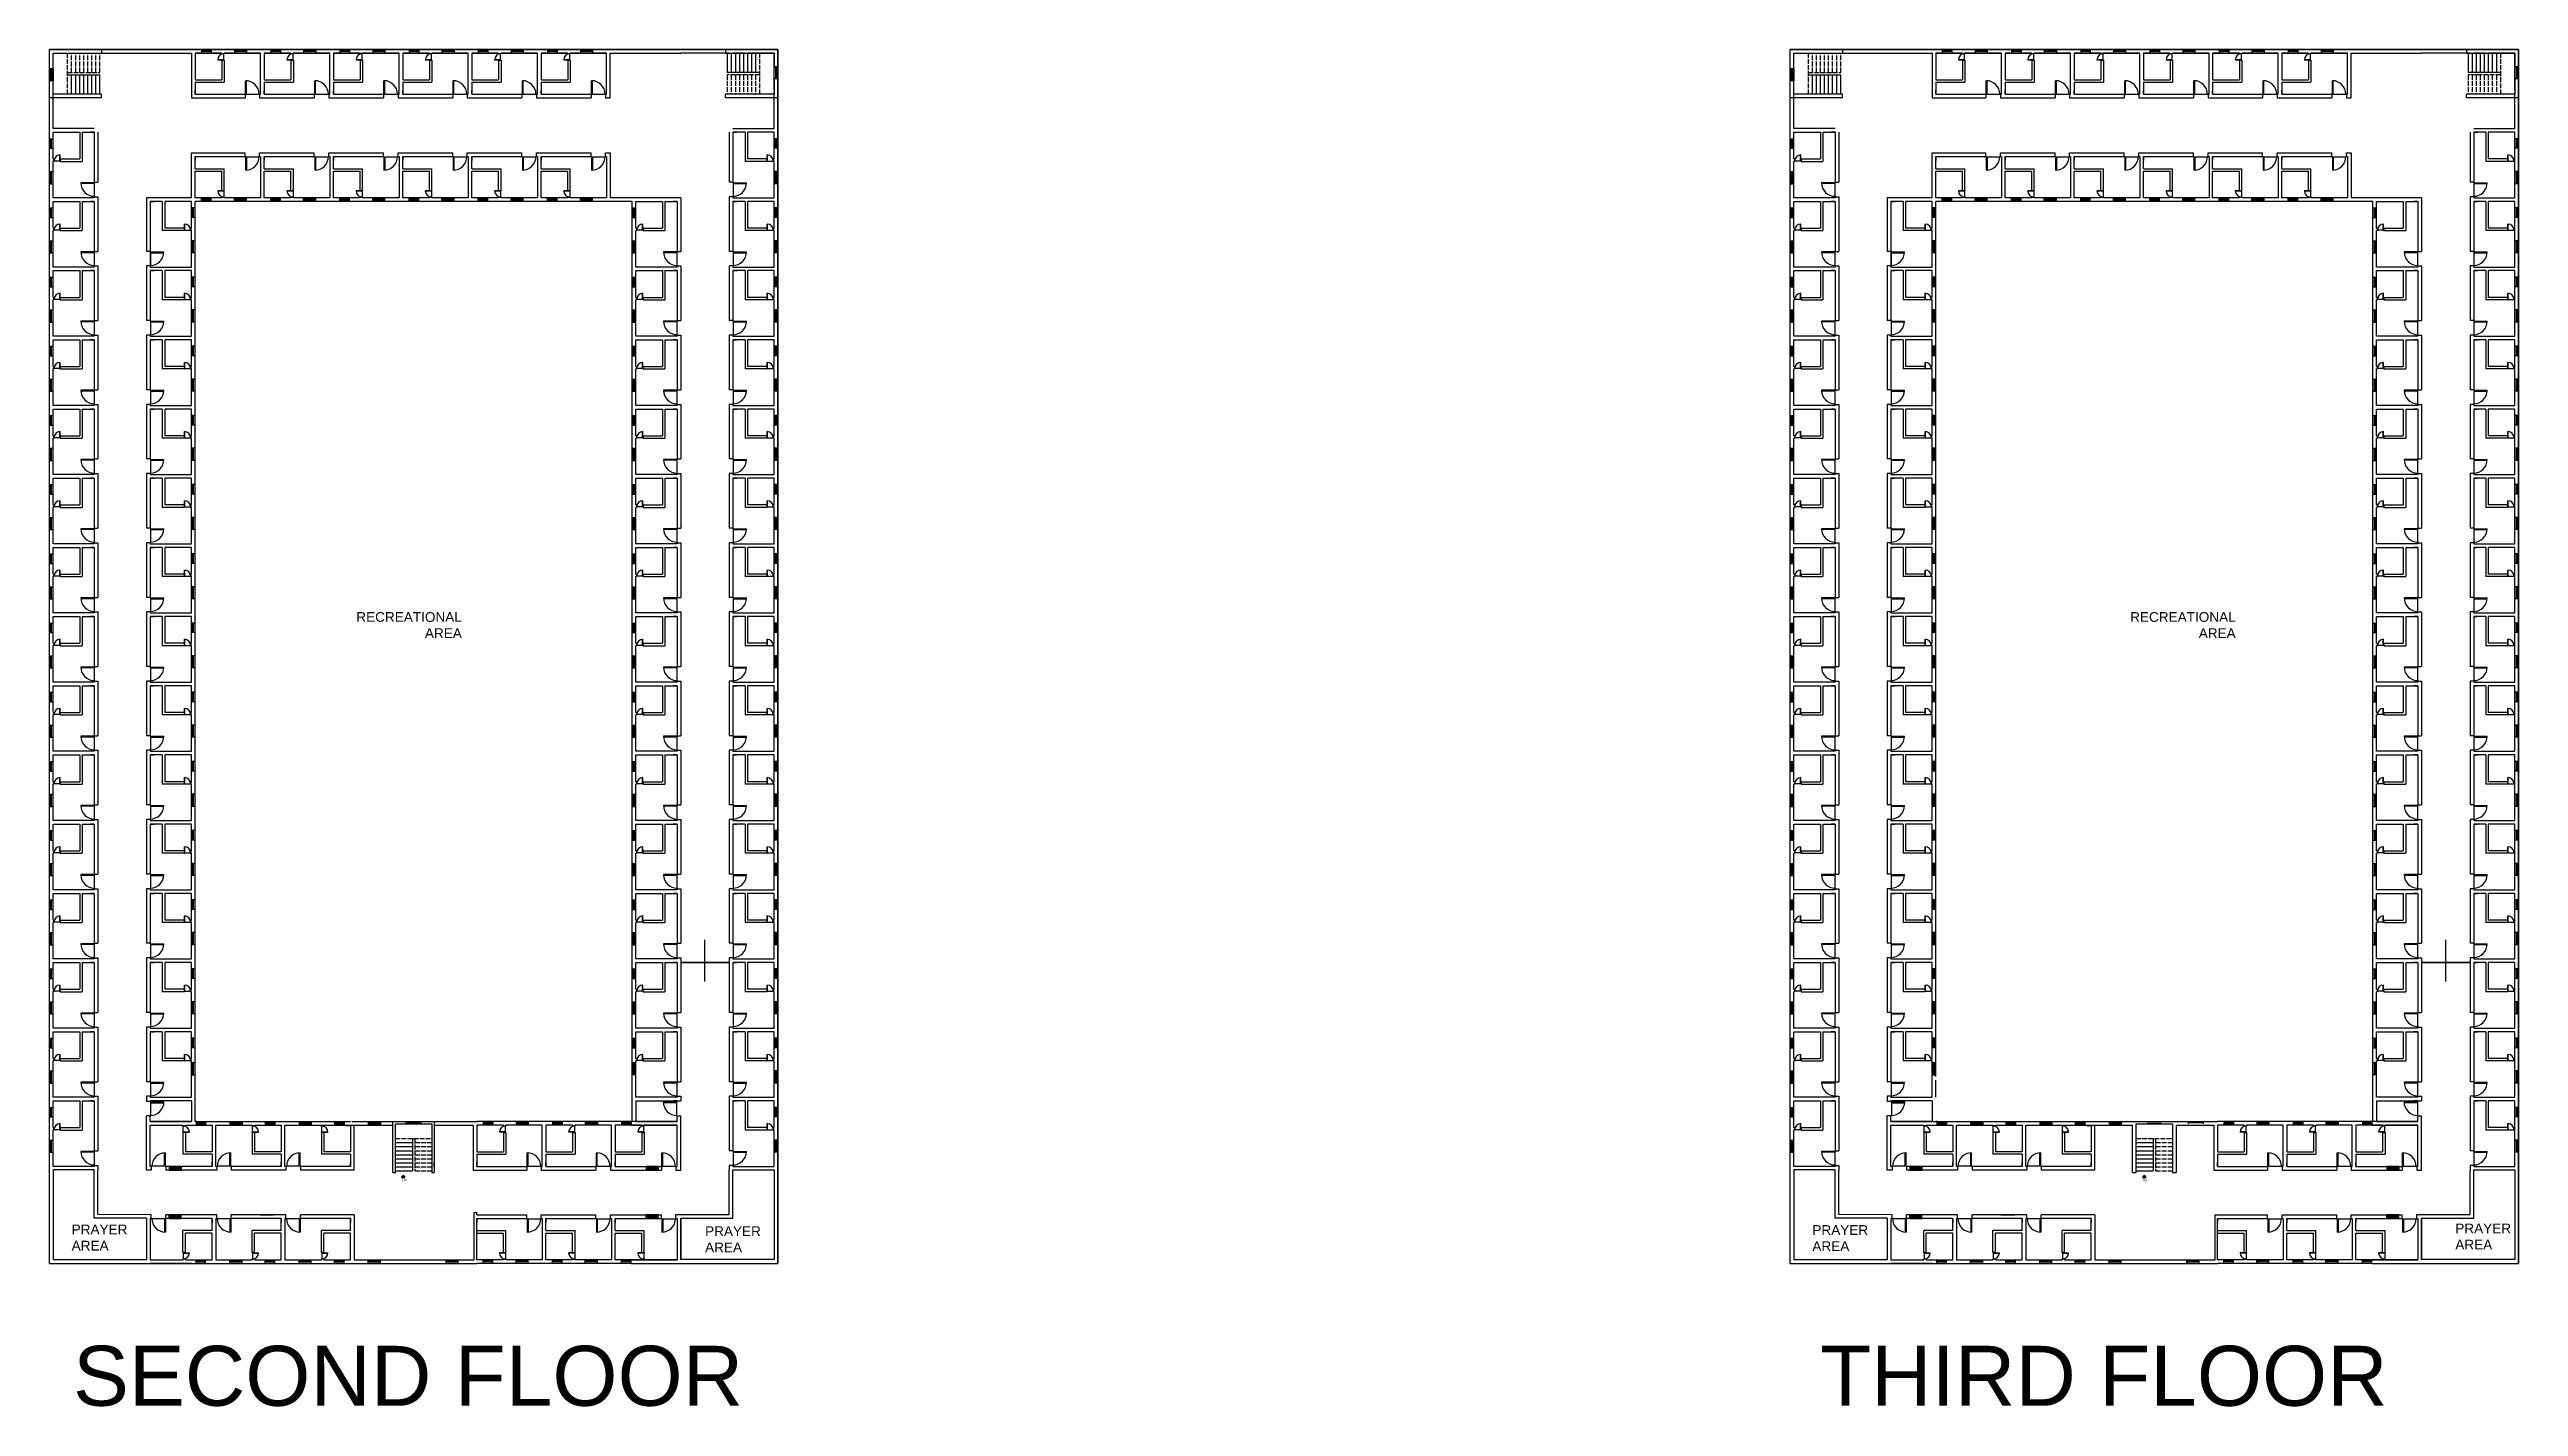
# Model space of a CAD drawing. Header units: inches. Extents: x 2900 to 18472, y 1216 to 4690.
# Drawn here: x 12370 to 18472, y 1216 to 4571 of the extents above; entities that cross this region are included whole.
import ezdxf

# ---------------------------------------------------------------- set-up
doc = ezdxf.new("R2010")
doc.units = ezdxf.units.IN
doc.header["$MEASUREMENT"] = 0
doc.linetypes.add('ACAD_ISO02W100', pattern=[15, 12, -3])
for name, color, linetype in [('Door', 32, 'Continuous'), ('Stairs', 3, 'Continuous'), ('Ventilator', 160, 'Continuous'), ('Windows', 10, 'Continuous')]:
    doc.layers.add(name, color=color, linetype=linetype)
doc.styles.get("Standard").update_dxf_attribs({"font": 'arial.ttf'})

msp = doc.modelspace()

# ---------------------------------------------------------------- texts
for s, width, gutter_width, insert, char_height, attachment_point in [('RECREATIONAL AREA', 117.950948, 1, (13389.5793, 3180.0498), 24, 3), ('RECREATIONAL AREA', 117.950948, 1, (17772.7881, 3180.0498), 24, 3), ('PRAYER AREA', 117.950948, 1, (12425.4531, 1666.31), 24, 1), ('PRAYER AREA', 117.950948, 1, (13990.6185, 1661.9789), 24, 1), ('PRAYER AREA', 117.950948, 1, (16726.7325, 1664.9338), 24, 1), ('PRAYER AREA', 117.950948, 1, (18315.4227, 1668.9099), 24, 1), ('SECOND FLOOR', 5643.155987, 3.0868, (12428.8436, 1366.7116), 148.167687, 1), ('THIRD FLOOR', 5643.155987, 3.0868, (16745.4915, 1366.7116), 148.167687, 1)]:
    msp.add_mtext_dynamic_manual_height_columns(s, width=width, gutter_width=gutter_width, heights=[0], dxfattribs=dict(insert=insert, char_height=char_height, attachment_point=attachment_point))
at = {"layer": 'Stairs', "char_height": 6, "attachment_point": 1}
for insert in [(13242.1587, 1779.6239), (17543.5897, 1779.6239)]:
    msp.add_mtext_dynamic_manual_height_columns('Up', width=6.913766, gutter_width=1, heights=[0], dxfattribs=dict(at, insert=insert))

# ---------------------------------------------------------------- hatches: boundary and pattern name
at = {"layer": 'Stairs', "true_color": 0xed1f24}
h = msp.add_hatch(color=240, dxfattribs=at)
h.dxf.hatch_style = 1
h.paths.add_polyline_path([(13249.0431, 1783.0282), (13244.8911, 1788.0938), (13240.7392, 1783.0282)])
h = msp.add_hatch(color=240, dxfattribs=at)
h.dxf.hatch_style = 1
h.paths.add_polyline_path([(17550.4741, 1783.0282), (17546.3221, 1788.0938), (17542.1702, 1783.0282)])

# ---------------------------------------------------------------- linework, layer by layer
for p, q in [((12370.41, 4570.8757), (14170.41, 4570.8757)), ((12370.41, 1570.4378), (12370.41, 4570.8757)), ((14170.41, 4570.8757), (12370.41, 4570.8757)), ((12379.41, 4471), (12379.41, 4561.8757)), ((12721.41, 4561.8757), (12721.41, 4450.8757)), ((12796.41, 4561.8757), (12730.41, 4561.8757)), ((12730.41, 4561.8757), (12730.41, 4531.8757)), ((12730.41, 4561.8757), (12730.41, 4495.8757)), ((12730.41, 4535.3305), (12730.41, 4531.8757)), ((12796.41, 4561.8757), (12796.41, 4560.4089)), ((12796.41, 4560.4089), (12802.41, 4560.4089)), ((12796.41, 4543.8757), (12796.41, 4495.8757)), ((12796.41, 4543.8757), (12802.41, 4543.8757)), ((12802.41, 4561.8757), (12802.41, 4560.4089)), ((12802.41, 4543.8757), (12802.41, 4489.8757)), ((12967.41, 4561.8757), (12967.41, 4560.4089)), ((12967.41, 4560.4089), (12973.41, 4560.4089)), ((12967.41, 4543.8757), (12967.41, 4495.8757)), ((12967.41, 4543.8757), (12973.41, 4543.8757)), ((12973.41, 4561.8757), (12973.41, 4560.4089)), ((12973.41, 4543.8757), (12973.41, 4489.8757)), ((13138.41, 4561.8757), (13138.41, 4560.4089)), ((13138.41, 4560.4089), (13144.41, 4560.4089)), ((13138.41, 4543.8757), (13138.41, 4495.8757)), ((13138.41, 4543.8757), (13144.41, 4543.8757)), ((13144.41, 4561.8757), (13144.41, 4560.4089)), ((13144.41, 4543.8757), (13144.41, 4489.8757)), ((13309.41, 4561.8757), (13309.41, 4560.4089)), ((13309.41, 4560.4089), (13315.41, 4560.4089)), ((13309.41, 4543.8757), (13309.41, 4495.8757)), ((13309.41, 4543.8757), (13315.41, 4543.8757)), ((13315.41, 4561.8757), (13315.41, 4560.4089)), ((13315.41, 4543.8757), (13315.41, 4489.8757)), ((13480.41, 4561.8757), (13480.41, 4560.4089)), ((13480.41, 4560.4089), (13486.41, 4560.4089)), ((13480.41, 4543.8757), (13480.41, 4495.8757)), ((13480.41, 4543.8757), (13486.41, 4543.8757)), ((13486.41, 4561.8757), (13486.41, 4560.4089)), ((13486.41, 4543.8757), (13486.41, 4489.8757)), ((13651.41, 4561.8757), (13651.41, 4560.4089)), ((13651.41, 4560.4089), (13657.41, 4560.4089)), ((13651.41, 4543.8757), (13651.41, 4495.8757)), ((13651.41, 4543.8757), (13657.41, 4543.8757)), ((13657.41, 4561.8757), (13657.41, 4560.4089)), ((13657.41, 4543.8757), (13657.41, 4489.8757)), ((13756.41, 4450.8757), (13756.4201, 4561.8757)), ((14161.41, 4471), (14161.41, 4561.8757)), ((14161.41, 4471), (14161.41, 4537)), ((14170.41, 4570.8757), (14170.41, 1570.8757)), ((14170.41, 1570.4378), (14170.41, 4570.8757)), ((14170.41, 1570.4378), (14170.41, 4570.8757)), ((16671.841, 4570.8757), (18471.841, 4570.8757)), ((16671.841, 1570.4378), (16671.841, 4570.8757)), ((18471.841, 4570.8757), (16671.841, 4570.8757)), ((16680.841, 4471), (16680.841, 4561.8757)), ((17022.841, 4561.8757), (17022.841, 4450.8757)), ((17097.841, 4561.8757), (17031.841, 4561.8757)), ((17031.841, 4561.8757), (17031.841, 4531.8757)), ((17031.841, 4561.8757), (17031.841, 4495.8757)), ((17031.841, 4535.3305), (17031.841, 4531.8757)), ((17097.841, 4561.8757), (17097.841, 4560.4089)), ((17097.841, 4560.4089), (17103.841, 4560.4089)), ((17097.841, 4543.8757), (17097.841, 4495.8757)), ((17097.841, 4543.8757), (17103.841, 4543.8757)), ((17103.841, 4561.8757), (17103.841, 4560.4089)), ((17103.841, 4543.8757), (17103.841, 4489.8757)), ((17268.841, 4561.8757), (17268.841, 4560.4089)), ((17268.841, 4560.4089), (17274.841, 4560.4089)), ((17268.841, 4543.8757), (17268.841, 4495.8757)), ((17268.841, 4543.8757), (17274.841, 4543.8757)), ((17274.841, 4561.8757), (17274.841, 4560.4089)), ((17274.841, 4543.8757), (17274.841, 4489.8757)), ((17439.841, 4561.8757), (17439.841, 4560.4089)), ((17439.841, 4560.4089), (17445.841, 4560.4089)), ((17439.841, 4543.8757), (17439.841, 4495.8757)), ((17439.841, 4543.8757), (17445.841, 4543.8757)), ((17445.841, 4561.8757), (17445.841, 4560.4089)), ((17445.841, 4543.8757), (17445.841, 4489.8757)), ((17610.841, 4561.8757), (17610.841, 4560.4089)), ((17610.841, 4560.4089), (17616.841, 4560.4089)), ((17610.841, 4543.8757), (17610.841, 4495.8757)), ((17610.841, 4543.8757), (17616.841, 4543.8757)), ((17616.841, 4561.8757), (17616.841, 4560.4089)), ((17616.841, 4543.8757), (17616.841, 4489.8757)), ((17781.841, 4561.8757), (17781.841, 4560.4089)), ((17781.841, 4560.4089), (17787.841, 4560.4089)), ((17781.841, 4543.8757), (17781.841, 4495.8757)), ((17781.841, 4543.8757), (17787.841, 4543.8757)), ((17787.841, 4561.8757), (17787.841, 4560.4089)), ((17787.841, 4543.8757), (17787.841, 4489.8757)), ((17952.841, 4561.8757), (17952.841, 4560.4089)), ((17952.841, 4560.4089), (17958.841, 4560.4089)), ((17952.841, 4543.8757), (17952.841, 4495.8757)), ((17952.841, 4543.8757), (17958.841, 4543.8757)), ((17958.841, 4561.8757), (17958.841, 4560.4089)), ((17958.841, 4543.8757), (17958.841, 4489.8757)), ((18057.841, 4450.8757), (18057.8511, 4561.8757)), ((18462.841, 4471), (18462.841, 4561.8757)), ((18462.841, 4471), (18462.841, 4537)), ((18471.841, 4570.8757), (18471.841, 1570.8757)), ((18471.841, 1570.4378), (18471.841, 4570.8757)), ((18471.841, 1570.4378), (18471.841, 4570.8757)), ((12730.41, 4495.8757), (12796.41, 4495.8757)), ((12730.41, 4489.8757), (12802.41, 4489.8757)), ((12730.41, 4459.8757), (12730.41, 4469.4232)), ((12853.916, 4459.8757), (12853.916, 4450.8757)), ((12889.916, 4459.8757), (12889.916, 4450.8757)), ((12901.41, 4495.8757), (12967.41, 4495.8757)), ((12901.41, 4489.8757), (12973.41, 4489.8757)), ((12901.41, 4459.8757), (12901.41, 4469.4232)), ((13024.916, 4459.8757), (13024.916, 4450.8757)), ((13060.916, 4459.8757), (13060.916, 4450.8757)), ((13072.41, 4495.8757), (13138.41, 4495.8757)), ((13072.41, 4489.8757), (13144.41, 4489.8757)), ((13072.41, 4459.8757), (13072.41, 4469.4232)), ((13195.916, 4459.8757), (13226.6268, 4459.8757)), ((13195.916, 4459.8757), (13195.916, 4450.8757)), ((13231.916, 4459.8757), (13231.916, 4450.8757)), ((13243.41, 4495.8757), (13309.41, 4495.8757)), ((13243.41, 4489.8757), (13315.41, 4489.8757)), ((13243.41, 4459.8757), (13243.41, 4469.4232)), ((13366.916, 4459.8757), (13366.916, 4450.8757)), ((13402.916, 4459.8757), (13402.916, 4450.8757)), ((13414.41, 4495.8757), (13480.41, 4495.8757)), ((13414.41, 4489.8757), (13486.41, 4489.8757)), ((13414.41, 4459.8757), (13414.41, 4469.4232)), ((13537.916, 4459.8757), (13537.916, 4450.8757)), ((13573.916, 4459.8757), (13573.916, 4450.8757)), ((13585.41, 4495.8757), (13651.41, 4495.8757)), ((13585.41, 4489.8757), (13657.41, 4489.8757)), ((13585.41, 4459.8757), (13585.41, 4469.4232)), ((13708.916, 4459.8757), (13708.916, 4450.8757)), ((13744.916, 4459.8757), (13744.916, 4450.8757)), ((17031.841, 4495.8757), (17097.841, 4495.8757)), ((17031.841, 4489.8757), (17103.841, 4489.8757)), ((17031.841, 4459.8757), (17031.841, 4469.4232)), ((17155.347, 4459.8757), (17155.347, 4450.8757)), ((17191.347, 4459.8757), (17191.347, 4450.8757)), ((17202.841, 4495.8757), (17268.841, 4495.8757)), ((17202.841, 4489.8757), (17274.841, 4489.8757)), ((17202.841, 4459.8757), (17202.841, 4469.4232)), ((17326.347, 4459.8757), (17326.347, 4450.8757)), ((17362.347, 4459.8757), (17362.347, 4450.8757)), ((17373.841, 4495.8757), (17439.841, 4495.8757)), ((17373.841, 4489.8757), (17445.841, 4489.8757)), ((17373.841, 4459.8757), (17373.841, 4469.4232)), ((17497.347, 4459.8757), (17528.0578, 4459.8757)), ((17497.347, 4459.8757), (17497.347, 4450.8757)), ((17533.347, 4459.8757), (17533.347, 4450.8757)), ((17544.841, 4495.8757), (17610.841, 4495.8757)), ((17544.841, 4489.8757), (17616.841, 4489.8757)), ((17544.841, 4459.8757), (17544.841, 4469.4232)), ((17668.347, 4459.8757), (17668.347, 4450.8757)), ((17704.347, 4459.8757), (17704.347, 4450.8757)), ((17715.841, 4495.8757), (17781.841, 4495.8757)), ((17715.841, 4489.8757), (17787.841, 4489.8757)), ((17715.841, 4459.8757), (17715.841, 4469.4232)), ((17839.347, 4459.8757), (17839.347, 4450.8757)), ((17875.347, 4459.8757), (17875.347, 4450.8757)), ((17886.841, 4495.8757), (17952.841, 4495.8757)), ((17886.841, 4489.8757), (17958.841, 4489.8757)), ((17886.841, 4459.8757), (17886.841, 4469.4232)), ((18010.347, 4459.8757), (18010.347, 4450.8757)), ((18046.347, 4459.8757), (18046.347, 4450.8757)), ((12445.41, 4366), (12445.41, 4300)), ((12451.41, 4366), (12451.41, 4294)), ((12481.41, 4366), (12471.8624, 4366)), ((14059.41, 4366), (14068.9576, 4366)), ((14089.41, 4366), (14089.41, 4294)), ((14095.41, 4366), (14095.41, 4300)), ((16746.841, 4366), (16746.841, 4300)), ((16752.841, 4366), (16752.841, 4294)), ((16782.841, 4366), (16773.2934, 4366)), ((18360.841, 4366), (18370.3886, 4366)), ((18390.841, 4366), (18390.841, 4294)), ((18396.841, 4366), (18396.841, 4300)), ((12379.41, 4300), (12380.8768, 4300)), ((12379.41, 4294), (12380.8768, 4294)), ((12380.8768, 4300), (12380.8768, 4294)), ((12397.41, 4300), (12445.41, 4300)), ((12397.41, 4300), (12397.41, 4294)), ((12397.41, 4294), (12451.41, 4294)), ((12721.41, 4204), (12721.41, 4315)), ((12730.41, 4306), (12730.41, 4296.4524)), ((12730.41, 4276), (12802.41, 4276)), ((12802.41, 4222), (12802.41, 4276)), ((12853.916, 4306), (12853.916, 4315)), ((12889.916, 4306), (12889.916, 4315)), ((12901.41, 4306), (12901.41, 4296.4524)), ((12901.41, 4276), (12973.41, 4276)), ((12973.41, 4222), (12973.41, 4276)), ((13024.916, 4306), (13024.916, 4315)), ((13060.916, 4306), (13060.916, 4315)), ((13072.41, 4306), (13072.41, 4296.4524)), ((13072.41, 4276), (13144.41, 4276)), ((13144.41, 4222), (13144.41, 4276)), ((13195.916, 4306), (13195.916, 4315)), ((13231.916, 4306), (13231.916, 4315)), ((13243.41, 4306), (13243.41, 4296.4524)), ((13243.41, 4276), (13315.41, 4276)), ((13315.41, 4222), (13315.41, 4276)), ((13366.916, 4306), (13366.916, 4315)), ((13402.916, 4306), (13402.916, 4315)), ((13414.41, 4306), (13414.41, 4296.4524)), ((13414.41, 4276), (13486.41, 4276)), ((13486.41, 4222), (13486.41, 4276)), ((13537.916, 4306), (13537.916, 4315)), ((13573.916, 4306), (13573.916, 4315)), ((13585.41, 4306), (13585.41, 4296.4524)), ((13585.41, 4276), (13657.41, 4276)), ((13657.41, 4222), (13657.41, 4276)), ((13708.916, 4306), (13708.916, 4315)), ((13744.916, 4306), (13744.916, 4315)), ((13756.41, 4315), (13756.4201, 4204)), ((14143.41, 4294), (14089.41, 4294)), ((14143.41, 4300), (14095.41, 4300)), ((14143.41, 4300), (14143.41, 4294)), ((14161.41, 4300), (14159.9432, 4300)), ((14159.9432, 4300), (14159.9432, 4294)), ((14161.41, 4294), (14159.9432, 4294)), ((16680.841, 4300), (16682.3078, 4300)), ((16680.841, 4294), (16682.3078, 4294)), ((16682.3078, 4300), (16682.3078, 4294)), ((16698.841, 4300), (16746.841, 4300)), ((16698.841, 4300), (16698.841, 4294)), ((16698.841, 4294), (16752.841, 4294)), ((17022.841, 4204), (17022.841, 4315)), ((17031.841, 4306), (17031.841, 4296.4524)), ((17031.841, 4276), (17103.841, 4276)), ((17103.841, 4222), (17103.841, 4276)), ((17155.347, 4306), (17155.347, 4315)), ((17191.347, 4306), (17191.347, 4315)), ((17202.841, 4306), (17202.841, 4296.4524)), ((17202.841, 4276), (17274.841, 4276)), ((17274.841, 4222), (17274.841, 4276)), ((17326.347, 4306), (17326.347, 4315)), ((17362.347, 4306), (17362.347, 4315)), ((17373.841, 4306), (17373.841, 4296.4524)), ((17373.841, 4276), (17445.841, 4276)), ((17445.841, 4222), (17445.841, 4276)), ((17497.347, 4306), (17497.347, 4315)), ((17533.347, 4306), (17533.347, 4315)), ((17544.841, 4306), (17544.841, 4296.4524)), ((17544.841, 4276), (17616.841, 4276)), ((17616.841, 4222), (17616.841, 4276)), ((17668.347, 4306), (17668.347, 4315)), ((17704.347, 4306), (17704.347, 4315)), ((17715.841, 4306), (17715.841, 4296.4524)), ((17715.841, 4276), (17787.841, 4276)), ((17787.841, 4222), (17787.841, 4276)), ((17839.347, 4306), (17839.347, 4315)), ((17875.347, 4306), (17875.347, 4315)), ((17886.841, 4306), (17886.841, 4296.4524)), ((17886.841, 4276), (17958.841, 4276)), ((17958.841, 4222), (17958.841, 4276)), ((18010.347, 4306), (18010.347, 4315)), ((18046.347, 4306), (18046.347, 4315)), ((18057.841, 4315), (18057.8511, 4204)), ((18444.841, 4294), (18390.841, 4294)), ((18444.841, 4300), (18396.841, 4300)), ((18444.841, 4300), (18444.841, 4294)), ((18462.841, 4300), (18461.3742, 4300)), ((18461.3742, 4300), (18461.3742, 4294)), ((18462.841, 4294), (18461.3742, 4294)), ((12481.41, 4242.494), (12490.41, 4242.494)), ((12730.41, 4204), (12730.41, 4270)), ((12730.41, 4270), (12796.41, 4270)), ((12730.41, 4204), (12730.41, 4234)), ((12730.41, 4230.5452), (12730.41, 4234)), ((12796.41, 4222), (12796.41, 4270)), ((12796.41, 4222), (12802.41, 4222)), ((12901.41, 4270), (12967.41, 4270)), ((12967.41, 4222), (12967.41, 4270)), ((12967.41, 4222), (12973.41, 4222)), ((13072.41, 4270), (13138.41, 4270)), ((13138.41, 4222), (13138.41, 4270)), ((13138.41, 4222), (13144.41, 4222)), ((13243.41, 4270), (13309.41, 4270)), ((13309.41, 4222), (13309.41, 4270)), ((13309.41, 4222), (13315.41, 4222)), ((13414.41, 4270), (13480.41, 4270)), ((13480.41, 4222), (13480.41, 4270)), ((13480.41, 4222), (13486.41, 4222)), ((13585.41, 4270), (13651.41, 4270)), ((13651.41, 4222), (13651.41, 4270)), ((13651.41, 4222), (13657.41, 4222)), ((14059.41, 4242.494), (14050.41, 4242.494)), ((16782.841, 4242.494), (16791.841, 4242.494)), ((17031.841, 4204), (17031.841, 4270)), ((17031.841, 4270), (17097.841, 4270)), ((17031.841, 4204), (17031.841, 4234)), ((17031.841, 4230.5452), (17031.841, 4234)), ((17097.841, 4222), (17097.841, 4270)), ((17097.841, 4222), (17103.841, 4222)), ((17202.841, 4270), (17268.841, 4270)), ((17268.841, 4222), (17268.841, 4270)), ((17268.841, 4222), (17274.841, 4222)), ((17373.841, 4270), (17439.841, 4270)), ((17439.841, 4222), (17439.841, 4270)), ((17439.841, 4222), (17445.841, 4222)), ((17544.841, 4270), (17610.841, 4270)), ((17610.841, 4222), (17610.841, 4270)), ((17610.841, 4222), (17616.841, 4222)), ((17715.841, 4270), (17781.841, 4270)), ((17781.841, 4222), (17781.841, 4270)), ((17781.841, 4222), (17787.841, 4222)), ((17886.841, 4270), (17952.841, 4270)), ((17952.841, 4222), (17952.841, 4270)), ((17952.841, 4222), (17958.841, 4222)), ((18360.841, 4242.494), (18351.841, 4242.494)), ((12445.41, 4195), (12445.41, 4129)), ((12451.41, 4195), (12451.41, 4123)), ((12481.41, 4195), (12471.8624, 4195)), ((12481.41, 4206.494), (12490.41, 4206.494)), ((12721.41, 4204), (12610.41, 4204)), ((12619.41, 4195), (12628.9576, 4195)), ((12649.41, 4195), (12649.41, 4123)), ((12655.41, 4195), (12655.41, 4129)), ((12721.41, 4195), (12691.41, 4195)), ((12721.41, 4129), (12721.41, 4195)), ((12796.41, 4204), (12730.41, 4204)), ((12730.41, 2032), (12730.41, 4179.1055)), ((12796.41, 4204), (12796.41, 4205.4668)), ((12796.41, 4205.4668), (12802.41, 4205.4668)), ((12802.41, 4204), (12802.41, 4205.4668)), ((12967.41, 4204), (12967.41, 4205.4668)), ((12967.41, 4205.4668), (12973.41, 4205.4668)), ((12973.41, 4204), (12973.41, 4205.4668)), ((13138.41, 4204), (13138.41, 4205.4668)), ((13138.41, 4205.4668), (13144.41, 4205.4668)), ((13144.41, 4204), (13144.41, 4205.4668)), ((13309.41, 4204), (13309.41, 4205.4668)), ((13309.41, 4205.4668), (13315.41, 4205.4668)), ((13315.41, 4204), (13315.41, 4205.4668)), ((13480.41, 4204), (13480.41, 4205.4668)), ((13480.41, 4205.4668), (13486.41, 4205.4668)), ((13486.41, 4204), (13486.41, 4205.4668)), ((13651.41, 4204), (13651.41, 4205.4668)), ((13651.41, 4205.4668), (13657.41, 4205.4668)), ((13657.41, 4204), (13657.41, 4205.4668)), ((13810.41, 2032), (13810.41, 4179.1055)), ((13885.41, 4195), (13885.41, 4129)), ((13891.41, 4195), (13891.41, 4123)), ((13921.41, 4195), (13911.8624, 4195)), ((14059.41, 4206.494), (14050.41, 4206.494)), ((14059.41, 4195), (14068.9576, 4195)), ((14089.41, 4195), (14089.41, 4123)), ((14095.41, 4195), (14095.41, 4129)), ((16746.841, 4195), (16746.841, 4129)), ((16752.841, 4195), (16752.841, 4123)), ((16782.841, 4195), (16773.2934, 4195)), ((16782.841, 4206.494), (16791.841, 4206.494)), ((17022.841, 4204), (16911.841, 4204)), ((16920.841, 4195), (16930.3886, 4195)), ((16950.841, 4195), (16950.841, 4123)), ((16956.841, 4195), (16956.841, 4129)), ((17022.841, 4195), (16992.841, 4195)), ((17022.841, 4129), (17022.841, 4195)), ((17097.841, 4204), (17031.841, 4204)), ((17031.841, 2032), (17031.841, 4179.1055)), ((17097.841, 4204), (17097.841, 4205.4668)), ((17097.841, 4205.4668), (17103.841, 4205.4668)), ((17103.841, 4204), (17103.841, 4205.4668)), ((17268.841, 4204), (17268.841, 4205.4668)), ((17268.841, 4205.4668), (17274.841, 4205.4668)), ((17274.841, 4204), (17274.841, 4205.4668)), ((17439.841, 4204), (17439.841, 4205.4668)), ((17439.841, 4205.4668), (17445.841, 4205.4668)), ((17445.841, 4204), (17445.841, 4205.4668)), ((17610.841, 4204), (17610.841, 4205.4668)), ((17610.841, 4205.4668), (17616.841, 4205.4668)), ((17616.841, 4204), (17616.841, 4205.4668)), ((17781.841, 4204), (17781.841, 4205.4668)), ((17781.841, 4205.4668), (17787.841, 4205.4668)), ((17787.841, 4204), (17787.841, 4205.4668)), ((17952.841, 4204), (17952.841, 4205.4668)), ((17952.841, 4205.4668), (17958.841, 4205.4668)), ((17958.841, 4204), (17958.841, 4205.4668)), ((18111.841, 2032), (18111.841, 4179.1055)), ((18186.841, 4195), (18186.841, 4129)), ((18192.841, 4195), (18192.841, 4123)), ((18222.841, 4195), (18213.2934, 4195)), ((18360.841, 4206.494), (18351.841, 4206.494)), ((18360.841, 4195), (18370.3886, 4195)), ((18390.841, 4195), (18390.841, 4123)), ((18396.841, 4195), (18396.841, 4129)), ((12379.41, 4129), (12380.8768, 4129)), ((12379.41, 4123), (12380.8768, 4123)), ((12380.8768, 4129), (12380.8768, 4123)), ((12397.41, 4129), (12445.41, 4129)), ((12397.41, 4129), (12397.41, 4123)), ((12397.41, 4123), (12451.41, 4123)), ((12703.41, 4123), (12649.41, 4123)), ((12703.41, 4129), (12655.41, 4129)), ((12703.41, 4129), (12703.41, 4123)), ((12721.41, 4129), (12719.9432, 4129)), ((12719.9432, 4129), (12719.9432, 4123)), ((12721.41, 4123), (12719.9432, 4123)), ((13819.41, 4129), (13820.8768, 4129)), ((13819.41, 4123), (13820.8768, 4123)), ((13820.8768, 4129), (13820.8768, 4123)), ((13837.41, 4129), (13885.41, 4129)), ((13837.41, 4129), (13837.41, 4123)), ((13837.41, 4123), (13891.41, 4123)), ((14143.41, 4123), (14089.41, 4123)), ((14143.41, 4129), (14095.41, 4129)), ((14143.41, 4129), (14143.41, 4123)), ((14161.41, 4129), (14159.9432, 4129)), ((14159.9432, 4129), (14159.9432, 4123)), ((14161.41, 4123), (14159.9432, 4123)), ((16680.841, 4129), (16682.3078, 4129)), ((16680.841, 4123), (16682.3078, 4123)), ((16682.3078, 4129), (16682.3078, 4123)), ((16698.841, 4129), (16746.841, 4129)), ((16698.841, 4129), (16698.841, 4123)), ((16698.841, 4123), (16752.841, 4123)), ((17004.841, 4123), (16950.841, 4123)), ((17004.841, 4129), (16956.841, 4129)), ((17004.841, 4129), (17004.841, 4123)), ((17022.841, 4129), (17021.3742, 4129)), ((17021.3742, 4129), (17021.3742, 4123)), ((17022.841, 4123), (17021.3742, 4123)), ((18120.841, 4129), (18122.3078, 4129)), ((18120.841, 4123), (18122.3078, 4123)), ((18122.3078, 4129), (18122.3078, 4123)), ((18138.841, 4129), (18186.841, 4129)), ((18138.841, 4129), (18138.841, 4123)), ((18138.841, 4123), (18192.841, 4123)), ((18444.841, 4123), (18390.841, 4123)), ((18444.841, 4129), (18396.841, 4129)), ((18444.841, 4129), (18444.841, 4123)), ((18462.841, 4129), (18461.3742, 4129)), ((18461.3742, 4129), (18461.3742, 4123)), ((18462.841, 4123), (18461.3742, 4123)), ((12481.41, 4071.494), (12490.41, 4071.494)), ((12481.41, 4035.494), (12490.41, 4035.494)), ((12619.41, 4071.494), (12610.41, 4071.494)), ((12619.41, 4035.494), (12610.41, 4035.494)), ((13921.41, 4071.494), (13930.41, 4071.494)), ((13921.41, 4035.494), (13930.41, 4035.494)), ((14059.41, 4071.494), (14050.41, 4071.494)), ((14059.41, 4035.494), (14050.41, 4035.494)), ((16782.841, 4071.494), (16791.841, 4071.494)), ((16782.841, 4035.494), (16791.841, 4035.494)), ((16920.841, 4071.494), (16911.841, 4071.494)), ((16920.841, 4035.494), (16911.841, 4035.494)), ((18222.841, 4071.494), (18231.841, 4071.494)), ((18222.841, 4035.494), (18231.841, 4035.494)), ((18360.841, 4071.494), (18351.841, 4071.494)), ((18360.841, 4035.494), (18351.841, 4035.494)), ((12445.41, 4024), (12445.41, 3958)), ((12451.41, 4024), (12451.41, 3952)), ((12481.41, 4024), (12471.8624, 4024)), ((12619.41, 4024), (12628.9576, 4024)), ((12649.41, 4024), (12649.41, 3952)), ((12655.41, 4024), (12655.41, 3958)), ((13885.41, 4024), (13885.41, 3958)), ((13891.41, 4024), (13891.41, 3952)), ((13921.41, 4024), (13911.8624, 4024)), ((14059.41, 4024), (14068.9576, 4024)), ((14089.41, 4024), (14089.41, 3952)), ((14095.41, 4024), (14095.41, 3958)), ((16746.841, 4024), (16746.841, 3958)), ((16752.841, 4024), (16752.841, 3952)), ((16782.841, 4024), (16773.2934, 4024)), ((16920.841, 4024), (16930.3886, 4024)), ((16950.841, 4024), (16950.841, 3952)), ((16956.841, 4024), (16956.841, 3958)), ((18186.841, 4024), (18186.841, 3958)), ((18192.841, 4024), (18192.841, 3952)), ((18222.841, 4024), (18213.2934, 4024)), ((18360.841, 4024), (18370.3886, 4024)), ((18390.841, 4024), (18390.841, 3952)), ((18396.841, 4024), (18396.841, 3958)), ((12379.41, 3958), (12380.8768, 3958)), ((12379.41, 3952), (12380.8768, 3952)), ((12380.8768, 3958), (12380.8768, 3952)), ((12397.41, 3958), (12445.41, 3958)), ((12397.41, 3958), (12397.41, 3952)), ((12397.41, 3952), (12451.41, 3952)), ((12703.41, 3952), (12649.41, 3952)), ((12703.41, 3958), (12655.41, 3958)), ((12703.41, 3958), (12703.41, 3952)), ((12721.41, 3958), (12719.9432, 3958)), ((12719.9432, 3958), (12719.9432, 3952)), ((12721.41, 3952), (12719.9432, 3952)), ((13819.41, 3958), (13820.8768, 3958)), ((13819.41, 3952), (13820.8768, 3952)), ((13820.8768, 3958), (13820.8768, 3952)), ((13837.41, 3958), (13885.41, 3958)), ((13837.41, 3958), (13837.41, 3952)), ((13837.41, 3952), (13891.41, 3952)), ((14143.41, 3952), (14089.41, 3952)), ((14143.41, 3958), (14095.41, 3958)), ((14143.41, 3958), (14143.41, 3952)), ((14161.41, 3958), (14159.9432, 3958)), ((14159.9432, 3958), (14159.9432, 3952)), ((14161.41, 3952), (14159.9432, 3952)), ((16680.841, 3958), (16682.3078, 3958)), ((16680.841, 3952), (16682.3078, 3952)), ((16682.3078, 3958), (16682.3078, 3952)), ((16698.841, 3958), (16746.841, 3958)), ((16698.841, 3958), (16698.841, 3952)), ((16698.841, 3952), (16752.841, 3952)), ((17004.841, 3952), (16950.841, 3952)), ((17004.841, 3958), (16956.841, 3958)), ((17004.841, 3958), (17004.841, 3952)), ((17022.841, 3958), (17021.3742, 3958)), ((17021.3742, 3958), (17021.3742, 3952)), ((17022.841, 3952), (17021.3742, 3952)), ((18120.841, 3958), (18122.3078, 3958)), ((18120.841, 3952), (18122.3078, 3952)), ((18122.3078, 3958), (18122.3078, 3952)), ((18138.841, 3958), (18186.841, 3958)), ((18138.841, 3958), (18138.841, 3952)), ((18138.841, 3952), (18192.841, 3952)), ((18444.841, 3952), (18390.841, 3952)), ((18444.841, 3958), (18396.841, 3958)), ((18444.841, 3958), (18444.841, 3952)), ((18462.841, 3958), (18461.3742, 3958)), ((18461.3742, 3958), (18461.3742, 3952)), ((18462.841, 3952), (18461.3742, 3952)), ((12445.41, 3853), (12445.41, 3787)), ((12451.41, 3853), (12451.41, 3781)), ((12481.41, 3853), (12471.8624, 3853)), ((12481.41, 3900.494), (12490.41, 3900.494)), ((12481.41, 3864.494), (12490.41, 3864.494)), ((12619.41, 3900.494), (12610.41, 3900.494)), ((12619.41, 3864.494), (12610.41, 3864.494)), ((12619.41, 3853), (12628.9576, 3853)), ((12649.41, 3853), (12649.41, 3781)), ((12655.41, 3853), (12655.41, 3787)), ((13885.41, 3853), (13885.41, 3787)), ((13891.41, 3853), (13891.41, 3781)), ((13921.41, 3853), (13911.8624, 3853)), ((13921.41, 3900.494), (13930.41, 3900.494)), ((13921.41, 3864.494), (13930.41, 3864.494)), ((14059.41, 3900.494), (14050.41, 3900.494)), ((14059.41, 3864.494), (14050.41, 3864.494)), ((14059.41, 3853), (14068.9576, 3853)), ((14089.41, 3853), (14089.41, 3781)), ((14095.41, 3853), (14095.41, 3787)), ((16746.841, 3853), (16746.841, 3787)), ((16752.841, 3853), (16752.841, 3781)), ((16782.841, 3853), (16773.2934, 3853)), ((16782.841, 3900.494), (16791.841, 3900.494)), ((16782.841, 3864.494), (16791.841, 3864.494)), ((16920.841, 3900.494), (16911.841, 3900.494)), ((16920.841, 3864.494), (16911.841, 3864.494)), ((16920.841, 3853), (16930.3886, 3853)), ((16950.841, 3853), (16950.841, 3781)), ((16956.841, 3853), (16956.841, 3787)), ((18186.841, 3853), (18186.841, 3787)), ((18192.841, 3853), (18192.841, 3781)), ((18222.841, 3853), (18213.2934, 3853)), ((18222.841, 3900.494), (18231.841, 3900.494)), ((18222.841, 3864.494), (18231.841, 3864.494)), ((18360.841, 3900.494), (18351.841, 3900.494)), ((18360.841, 3864.494), (18351.841, 3864.494)), ((18360.841, 3853), (18370.3886, 3853)), ((18390.841, 3853), (18390.841, 3781)), ((18396.841, 3853), (18396.841, 3787)), ((12379.41, 3787), (12380.8768, 3787)), ((12380.8768, 3787), (12380.8768, 3781)), ((12397.41, 3787), (12445.41, 3787)), ((12397.41, 3787), (12397.41, 3781)), ((12703.41, 3787), (12655.41, 3787)), ((12703.41, 3787), (12703.41, 3781)), ((12721.41, 3787), (12719.9432, 3787)), ((12719.9432, 3787), (12719.9432, 3781)), ((13819.41, 3787), (13820.8768, 3787)), ((13820.8768, 3787), (13820.8768, 3781)), ((13837.41, 3787), (13885.41, 3787)), ((13837.41, 3787), (13837.41, 3781)), ((14143.41, 3787), (14095.41, 3787)), ((14143.41, 3787), (14143.41, 3781)), ((14161.41, 3787), (14159.9432, 3787)), ((14159.9432, 3787), (14159.9432, 3781)), ((16680.841, 3787), (16682.3078, 3787)), ((16682.3078, 3787), (16682.3078, 3781)), ((16698.841, 3787), (16746.841, 3787)), ((16698.841, 3787), (16698.841, 3781)), ((17004.841, 3787), (16956.841, 3787)), ((17004.841, 3787), (17004.841, 3781)), ((17022.841, 3787), (17021.3742, 3787)), ((17021.3742, 3787), (17021.3742, 3781)), ((18120.841, 3787), (18122.3078, 3787)), ((18122.3078, 3787), (18122.3078, 3781)), ((18138.841, 3787), (18186.841, 3787)), ((18138.841, 3787), (18138.841, 3781)), ((18444.841, 3787), (18396.841, 3787)), ((18444.841, 3787), (18444.841, 3781)), ((18462.841, 3787), (18461.3742, 3787)), ((18461.3742, 3787), (18461.3742, 3781)), ((12379.41, 3781), (12380.8768, 3781)), ((12397.41, 3781), (12451.41, 3781)), ((12481.41, 3729.494), (12490.41, 3729.494)), ((12619.41, 3729.494), (12610.41, 3729.494)), ((12703.41, 3781), (12649.41, 3781)), ((12721.41, 3781), (12719.9432, 3781)), ((13819.41, 3781), (13820.8768, 3781)), ((13837.41, 3781), (13891.41, 3781)), ((13921.41, 3729.494), (13930.41, 3729.494)), ((14059.41, 3729.494), (14050.41, 3729.494)), ((14143.41, 3781), (14089.41, 3781)), ((14161.41, 3781), (14159.9432, 3781)), ((16680.841, 3781), (16682.3078, 3781)), ((16698.841, 3781), (16752.841, 3781)), ((16782.841, 3729.494), (16791.841, 3729.494)), ((16920.841, 3729.494), (16911.841, 3729.494)), ((17004.841, 3781), (16950.841, 3781)), ((17022.841, 3781), (17021.3742, 3781)), ((18120.841, 3781), (18122.3078, 3781)), ((18138.841, 3781), (18192.841, 3781)), ((18222.841, 3729.494), (18231.841, 3729.494)), ((18360.841, 3729.494), (18351.841, 3729.494)), ((18444.841, 3781), (18390.841, 3781)), ((18462.841, 3781), (18461.3742, 3781)), ((12445.41, 3682), (12445.41, 3616)), ((12451.41, 3682), (12451.41, 3610)), ((12481.41, 3682), (12471.8624, 3682)), ((12481.41, 3693.494), (12490.41, 3693.494)), ((12619.41, 3693.494), (12610.41, 3693.494)), ((12619.41, 3682), (12628.9576, 3682)), ((12649.41, 3682), (12649.41, 3610)), ((12655.41, 3682), (12655.41, 3616)), ((13885.41, 3682), (13885.41, 3616)), ((13891.41, 3682), (13891.41, 3610)), ((13921.41, 3682), (13911.8624, 3682)), ((13921.41, 3693.494), (13930.41, 3693.494)), ((14059.41, 3693.494), (14050.41, 3693.494)), ((14059.41, 3682), (14068.9576, 3682)), ((14089.41, 3682), (14089.41, 3610)), ((14095.41, 3682), (14095.41, 3616)), ((16746.841, 3682), (16746.841, 3616)), ((16752.841, 3682), (16752.841, 3610)), ((16782.841, 3682), (16773.2934, 3682)), ((16782.841, 3693.494), (16791.841, 3693.494)), ((16920.841, 3693.494), (16911.841, 3693.494)), ((16920.841, 3682), (16930.3886, 3682)), ((16950.841, 3682), (16950.841, 3610)), ((16956.841, 3682), (16956.841, 3616)), ((18186.841, 3682), (18186.841, 3616)), ((18192.841, 3682), (18192.841, 3610)), ((18222.841, 3682), (18213.2934, 3682)), ((18222.841, 3693.494), (18231.841, 3693.494)), ((18360.841, 3693.494), (18351.841, 3693.494)), ((18360.841, 3682), (18370.3886, 3682)), ((18390.841, 3682), (18390.841, 3610)), ((18396.841, 3682), (18396.841, 3616)), ((12379.41, 3616), (12380.8768, 3616)), ((12379.41, 3610), (12380.8768, 3610)), ((12380.8768, 3616), (12380.8768, 3610)), ((12397.41, 3616), (12445.41, 3616)), ((12397.41, 3616), (12397.41, 3610)), ((12397.41, 3610), (12451.41, 3610)), ((12703.41, 3610), (12649.41, 3610)), ((12703.41, 3616), (12655.41, 3616)), ((12703.41, 3616), (12703.41, 3610)), ((12721.41, 3616), (12719.9432, 3616)), ((12719.9432, 3616), (12719.9432, 3610)), ((12721.41, 3610), (12719.9432, 3610)), ((13819.41, 3616), (13820.8768, 3616)), ((13819.41, 3610), (13820.8768, 3610)), ((13820.8768, 3616), (13820.8768, 3610)), ((13837.41, 3616), (13885.41, 3616)), ((13837.41, 3616), (13837.41, 3610)), ((13837.41, 3610), (13891.41, 3610)), ((14143.41, 3610), (14089.41, 3610)), ((14143.41, 3616), (14095.41, 3616)), ((14143.41, 3616), (14143.41, 3610)), ((14161.41, 3616), (14159.9432, 3616)), ((14159.9432, 3616), (14159.9432, 3610)), ((14161.41, 3610), (14159.9432, 3610)), ((16680.841, 3616), (16682.3078, 3616)), ((16680.841, 3610), (16682.3078, 3610)), ((16682.3078, 3616), (16682.3078, 3610)), ((16698.841, 3616), (16746.841, 3616)), ((16698.841, 3616), (16698.841, 3610)), ((16698.841, 3610), (16752.841, 3610)), ((17004.841, 3610), (16950.841, 3610)), ((17004.841, 3616), (16956.841, 3616)), ((17004.841, 3616), (17004.841, 3610)), ((17022.841, 3616), (17021.3742, 3616)), ((17021.3742, 3616), (17021.3742, 3610)), ((17022.841, 3610), (17021.3742, 3610)), ((18120.841, 3616), (18122.3078, 3616)), ((18120.841, 3610), (18122.3078, 3610)), ((18122.3078, 3616), (18122.3078, 3610)), ((18138.841, 3616), (18186.841, 3616)), ((18138.841, 3616), (18138.841, 3610)), ((18138.841, 3610), (18192.841, 3610)), ((18444.841, 3610), (18390.841, 3610)), ((18444.841, 3616), (18396.841, 3616)), ((18444.841, 3616), (18444.841, 3610)), ((18462.841, 3616), (18461.3742, 3616)), ((18461.3742, 3616), (18461.3742, 3610)), ((18462.841, 3610), (18461.3742, 3610)), ((12481.41, 3558.494), (12490.41, 3558.494)), ((12619.41, 3558.494), (12610.41, 3558.494)), ((13921.41, 3558.494), (13930.41, 3558.494)), ((14059.41, 3558.494), (14050.41, 3558.494)), ((16782.841, 3558.494), (16791.841, 3558.494)), ((16920.841, 3558.494), (16911.841, 3558.494)), ((18222.841, 3558.494), (18231.841, 3558.494)), ((18360.841, 3558.494), (18351.841, 3558.494)), ((12445.41, 3511), (12445.41, 3445)), ((12451.41, 3511), (12451.41, 3439)), ((12481.41, 3511), (12471.8624, 3511)), ((12481.41, 3522.494), (12490.41, 3522.494)), ((12619.41, 3522.494), (12610.41, 3522.494)), ((12619.41, 3511), (12628.9576, 3511)), ((12649.41, 3511), (12649.41, 3439)), ((12655.41, 3511), (12655.41, 3445)), ((13885.41, 3511), (13885.41, 3445)), ((13891.41, 3511), (13891.41, 3439)), ((13921.41, 3511), (13911.8624, 3511)), ((13921.41, 3522.494), (13930.41, 3522.494)), ((14059.41, 3522.494), (14050.41, 3522.494)), ((14059.41, 3511), (14068.9576, 3511)), ((14089.41, 3511), (14089.41, 3439)), ((14095.41, 3511), (14095.41, 3445)), ((16746.841, 3511), (16746.841, 3445)), ((16752.841, 3511), (16752.841, 3439)), ((16782.841, 3511), (16773.2934, 3511)), ((16782.841, 3522.494), (16791.841, 3522.494)), ((16920.841, 3522.494), (16911.841, 3522.494)), ((16920.841, 3511), (16930.3886, 3511)), ((16950.841, 3511), (16950.841, 3439)), ((16956.841, 3511), (16956.841, 3445)), ((18186.841, 3511), (18186.841, 3445)), ((18192.841, 3511), (18192.841, 3439)), ((18222.841, 3511), (18213.2934, 3511)), ((18222.841, 3522.494), (18231.841, 3522.494)), ((18360.841, 3522.494), (18351.841, 3522.494)), ((18360.841, 3511), (18370.3886, 3511)), ((18390.841, 3511), (18390.841, 3439)), ((18396.841, 3511), (18396.841, 3445)), ((12379.41, 3445), (12380.8768, 3445)), ((12379.41, 3439), (12380.8768, 3439)), ((12380.8768, 3445), (12380.8768, 3439)), ((12397.41, 3445), (12445.41, 3445)), ((12397.41, 3445), (12397.41, 3439)), ((12397.41, 3439), (12451.41, 3439)), ((12703.41, 3439), (12649.41, 3439)), ((12703.41, 3445), (12655.41, 3445)), ((12703.41, 3445), (12703.41, 3439)), ((12721.41, 3445), (12719.9432, 3445)), ((12719.9432, 3445), (12719.9432, 3439)), ((12721.41, 3439), (12719.9432, 3439)), ((13819.41, 3445), (13820.8768, 3445)), ((13819.41, 3439), (13820.8768, 3439)), ((13820.8768, 3445), (13820.8768, 3439)), ((13837.41, 3445), (13885.41, 3445)), ((13837.41, 3445), (13837.41, 3439)), ((13837.41, 3439), (13891.41, 3439)), ((14143.41, 3439), (14089.41, 3439)), ((14143.41, 3445), (14095.41, 3445)), ((14143.41, 3445), (14143.41, 3439)), ((14161.41, 3445), (14159.9432, 3445)), ((14159.9432, 3445), (14159.9432, 3439)), ((14161.41, 3439), (14159.9432, 3439)), ((16680.841, 3445), (16682.3078, 3445)), ((16680.841, 3439), (16682.3078, 3439)), ((16682.3078, 3445), (16682.3078, 3439)), ((16698.841, 3445), (16746.841, 3445)), ((16698.841, 3445), (16698.841, 3439)), ((16698.841, 3439), (16752.841, 3439)), ((17004.841, 3439), (16950.841, 3439)), ((17004.841, 3445), (16956.841, 3445)), ((17004.841, 3445), (17004.841, 3439)), ((17022.841, 3445), (17021.3742, 3445)), ((17021.3742, 3445), (17021.3742, 3439)), ((17022.841, 3439), (17021.3742, 3439)), ((18120.841, 3445), (18122.3078, 3445)), ((18120.841, 3439), (18122.3078, 3439)), ((18122.3078, 3445), (18122.3078, 3439)), ((18138.841, 3445), (18186.841, 3445)), ((18138.841, 3445), (18138.841, 3439)), ((18138.841, 3439), (18192.841, 3439)), ((18444.841, 3439), (18390.841, 3439)), ((18444.841, 3445), (18396.841, 3445)), ((18444.841, 3445), (18444.841, 3439)), ((18462.841, 3445), (18461.3742, 3445)), ((18461.3742, 3445), (18461.3742, 3439)), ((18462.841, 3439), (18461.3742, 3439)), ((12481.41, 3387.494), (12490.41, 3387.494)), ((12619.41, 3387.494), (12610.41, 3387.494)), ((13921.41, 3387.494), (13930.41, 3387.494)), ((14059.41, 3387.494), (14050.41, 3387.494)), ((16782.841, 3387.494), (16791.841, 3387.494)), ((16920.841, 3387.494), (16911.841, 3387.494)), ((18222.841, 3387.494), (18231.841, 3387.494)), ((18360.841, 3387.494), (18351.841, 3387.494)), ((12445.41, 3340), (12445.41, 3274)), ((12451.41, 3340), (12451.41, 3268)), ((12481.41, 3340), (12471.8624, 3340)), ((12481.41, 3351.494), (12490.41, 3351.494)), ((12619.41, 3351.494), (12610.41, 3351.494)), ((12619.41, 3340), (12628.9576, 3340)), ((12649.41, 3340), (12649.41, 3268)), ((12655.41, 3340), (12655.41, 3274)), ((13885.41, 3340), (13885.41, 3274)), ((13891.41, 3340), (13891.41, 3268)), ((13921.41, 3340), (13911.8624, 3340)), ((13921.41, 3351.494), (13930.41, 3351.494)), ((14059.41, 3351.494), (14050.41, 3351.494)), ((14059.41, 3340), (14068.9576, 3340)), ((14089.41, 3340), (14089.41, 3268)), ((14095.41, 3340), (14095.41, 3274)), ((16746.841, 3340), (16746.841, 3274)), ((16752.841, 3340), (16752.841, 3268)), ((16782.841, 3340), (16773.2934, 3340)), ((16782.841, 3351.494), (16791.841, 3351.494)), ((16920.841, 3351.494), (16911.841, 3351.494)), ((16920.841, 3340), (16930.3886, 3340)), ((16950.841, 3340), (16950.841, 3268)), ((16956.841, 3340), (16956.841, 3274)), ((18186.841, 3340), (18186.841, 3274)), ((18192.841, 3340), (18192.841, 3268)), ((18222.841, 3340), (18213.2934, 3340)), ((18222.841, 3351.494), (18231.841, 3351.494)), ((18360.841, 3351.494), (18351.841, 3351.494)), ((18360.841, 3340), (18370.3886, 3340)), ((18390.841, 3340), (18390.841, 3268)), ((18396.841, 3340), (18396.841, 3274)), ((12379.41, 3274), (12380.8768, 3274)), ((12379.41, 3268), (12380.8768, 3268)), ((12380.8768, 3274), (12380.8768, 3268)), ((12397.41, 3274), (12445.41, 3274)), ((12397.41, 3274), (12397.41, 3268)), ((12397.41, 3268), (12451.41, 3268)), ((12703.41, 3268), (12649.41, 3268)), ((12703.41, 3274), (12655.41, 3274)), ((12703.41, 3274), (12703.41, 3268)), ((12721.41, 3274), (12719.9432, 3274)), ((12719.9432, 3274), (12719.9432, 3268)), ((12721.41, 3268), (12719.9432, 3268)), ((13819.41, 3274), (13820.8768, 3274)), ((13819.41, 3268), (13820.8768, 3268)), ((13820.8768, 3274), (13820.8768, 3268)), ((13837.41, 3274), (13885.41, 3274)), ((13837.41, 3274), (13837.41, 3268)), ((13837.41, 3268), (13891.41, 3268)), ((14143.41, 3268), (14089.41, 3268)), ((14143.41, 3274), (14095.41, 3274)), ((14143.41, 3274), (14143.41, 3268)), ((14161.41, 3274), (14159.9432, 3274)), ((14159.9432, 3274), (14159.9432, 3268)), ((14161.41, 3268), (14159.9432, 3268)), ((16680.841, 3274), (16682.3078, 3274)), ((16680.841, 3268), (16682.3078, 3268)), ((16682.3078, 3274), (16682.3078, 3268)), ((16698.841, 3274), (16746.841, 3274)), ((16698.841, 3274), (16698.841, 3268)), ((16698.841, 3268), (16752.841, 3268)), ((17004.841, 3268), (16950.841, 3268)), ((17004.841, 3274), (16956.841, 3274)), ((17004.841, 3274), (17004.841, 3268)), ((17022.841, 3274), (17021.3742, 3274)), ((17021.3742, 3274), (17021.3742, 3268)), ((17022.841, 3268), (17021.3742, 3268)), ((18120.841, 3274), (18122.3078, 3274)), ((18120.841, 3268), (18122.3078, 3268)), ((18122.3078, 3274), (18122.3078, 3268)), ((18138.841, 3274), (18186.841, 3274)), ((18138.841, 3274), (18138.841, 3268)), ((18138.841, 3268), (18192.841, 3268)), ((18444.841, 3268), (18390.841, 3268)), ((18444.841, 3274), (18396.841, 3274)), ((18444.841, 3274), (18444.841, 3268)), ((18462.841, 3274), (18461.3742, 3274)), ((18461.3742, 3274), (18461.3742, 3268)), ((18462.841, 3268), (18461.3742, 3268)), ((12481.41, 3216.494), (12490.41, 3216.494)), ((12481.41, 3180.494), (12490.41, 3180.494)), ((12619.41, 3216.494), (12610.41, 3216.494)), ((12619.41, 3180.494), (12610.41, 3180.494)), ((13921.41, 3216.494), (13930.41, 3216.494)), ((13921.41, 3180.494), (13930.41, 3180.494)), ((14059.41, 3216.494), (14050.41, 3216.494)), ((14059.41, 3180.494), (14050.41, 3180.494)), ((16782.841, 3216.494), (16791.841, 3216.494)), ((16782.841, 3180.494), (16791.841, 3180.494)), ((16920.841, 3216.494), (16911.841, 3216.494)), ((16920.841, 3180.494), (16911.841, 3180.494)), ((18222.841, 3216.494), (18231.841, 3216.494)), ((18222.841, 3180.494), (18231.841, 3180.494)), ((18360.841, 3216.494), (18351.841, 3216.494)), ((18360.841, 3180.494), (18351.841, 3180.494)), ((12445.41, 3169), (12445.41, 3103)), ((12451.41, 3169), (12451.41, 3097)), ((12481.41, 3169), (12471.8624, 3169)), ((12619.41, 3169), (12628.9576, 3169)), ((12649.41, 3169), (12649.41, 3097)), ((12655.41, 3169), (12655.41, 3103)), ((13885.41, 3169), (13885.41, 3103)), ((13891.41, 3169), (13891.41, 3097)), ((13921.41, 3169), (13911.8624, 3169)), ((14059.41, 3169), (14068.9576, 3169)), ((14089.41, 3169), (14089.41, 3097)), ((14095.41, 3169), (14095.41, 3103)), ((16746.841, 3169), (16746.841, 3103)), ((16752.841, 3169), (16752.841, 3097)), ((16782.841, 3169), (16773.2934, 3169)), ((16920.841, 3169), (16930.3886, 3169)), ((16950.841, 3169), (16950.841, 3097)), ((16956.841, 3169), (16956.841, 3103)), ((18186.841, 3169), (18186.841, 3103)), ((18192.841, 3169), (18192.841, 3097)), ((18222.841, 3169), (18213.2934, 3169)), ((18360.841, 3169), (18370.3886, 3169)), ((18390.841, 3169), (18390.841, 3097)), ((18396.841, 3169), (18396.841, 3103)), ((12379.41, 3103), (12380.8768, 3103)), ((12379.41, 3097), (12380.8768, 3097)), ((12380.8768, 3103), (12380.8768, 3097)), ((12397.41, 3103), (12445.41, 3103)), ((12397.41, 3103), (12397.41, 3097)), ((12397.41, 3097), (12451.41, 3097)), ((12703.41, 3097), (12649.41, 3097)), ((12703.41, 3103), (12655.41, 3103)), ((12703.41, 3103), (12703.41, 3097)), ((12721.41, 3103), (12719.9432, 3103)), ((12719.9432, 3103), (12719.9432, 3097)), ((12721.41, 3097), (12719.9432, 3097)), ((13819.41, 3103), (13820.8768, 3103)), ((13819.41, 3097), (13820.8768, 3097)), ((13820.8768, 3103), (13820.8768, 3097)), ((13837.41, 3103), (13885.41, 3103)), ((13837.41, 3103), (13837.41, 3097)), ((13837.41, 3097), (13891.41, 3097)), ((14143.41, 3097), (14089.41, 3097)), ((14143.41, 3103), (14095.41, 3103)), ((14143.41, 3103), (14143.41, 3097)), ((14161.41, 3103), (14159.9432, 3103)), ((14159.9432, 3103), (14159.9432, 3097)), ((14161.41, 3097), (14159.9432, 3097)), ((16680.841, 3103), (16682.3078, 3103)), ((16680.841, 3097), (16682.3078, 3097)), ((16682.3078, 3103), (16682.3078, 3097)), ((16698.841, 3103), (16746.841, 3103)), ((16698.841, 3103), (16698.841, 3097)), ((16698.841, 3097), (16752.841, 3097)), ((17004.841, 3097), (16950.841, 3097)), ((17004.841, 3103), (16956.841, 3103)), ((17004.841, 3103), (17004.841, 3097)), ((17022.841, 3103), (17021.3742, 3103)), ((17021.3742, 3103), (17021.3742, 3097)), ((17022.841, 3097), (17021.3742, 3097)), ((18120.841, 3103), (18122.3078, 3103)), ((18120.841, 3097), (18122.3078, 3097)), ((18122.3078, 3103), (18122.3078, 3097)), ((18138.841, 3103), (18186.841, 3103)), ((18138.841, 3103), (18138.841, 3097)), ((18138.841, 3097), (18192.841, 3097)), ((18444.841, 3097), (18390.841, 3097)), ((18444.841, 3103), (18396.841, 3103)), ((18444.841, 3103), (18444.841, 3097)), ((18462.841, 3103), (18461.3742, 3103)), ((18461.3742, 3103), (18461.3742, 3097)), ((18462.841, 3097), (18461.3742, 3097)), ((12445.41, 2998), (12445.41, 2932)), ((12451.41, 2998), (12451.41, 2926)), ((12481.41, 2998), (12471.8624, 2998)), ((12481.41, 3045.494), (12490.41, 3045.494)), ((12481.41, 3009.494), (12490.41, 3009.494)), ((12619.41, 3045.494), (12610.41, 3045.494)), ((12619.41, 3009.494), (12610.41, 3009.494)), ((12619.41, 2998), (12628.9576, 2998)), ((12649.41, 2998), (12649.41, 2926)), ((12655.41, 2998), (12655.41, 2932)), ((13885.41, 2998), (13885.41, 2932)), ((13891.41, 2998), (13891.41, 2926)), ((13921.41, 2998), (13911.8624, 2998)), ((13921.41, 3045.494), (13930.41, 3045.494)), ((13921.41, 3009.494), (13930.41, 3009.494)), ((14059.41, 3045.494), (14050.41, 3045.494)), ((14059.41, 3009.494), (14050.41, 3009.494)), ((14059.41, 2998), (14068.9576, 2998)), ((14089.41, 2998), (14089.41, 2926)), ((14095.41, 2998), (14095.41, 2932)), ((16746.841, 2998), (16746.841, 2932)), ((16752.841, 2998), (16752.841, 2926)), ((16782.841, 2998), (16773.2934, 2998)), ((16782.841, 3045.494), (16791.841, 3045.494)), ((16782.841, 3009.494), (16791.841, 3009.494)), ((16920.841, 3045.494), (16911.841, 3045.494)), ((16920.841, 3009.494), (16911.841, 3009.494)), ((16920.841, 2998), (16930.3886, 2998)), ((16950.841, 2998), (16950.841, 2926)), ((16956.841, 2998), (16956.841, 2932)), ((18186.841, 2998), (18186.841, 2932)), ((18192.841, 2998), (18192.841, 2926)), ((18222.841, 2998), (18213.2934, 2998)), ((18222.841, 3045.494), (18231.841, 3045.494)), ((18222.841, 3009.494), (18231.841, 3009.494)), ((18360.841, 3045.494), (18351.841, 3045.494)), ((18360.841, 3009.494), (18351.841, 3009.494)), ((18360.841, 2998), (18370.3886, 2998)), ((18390.841, 2998), (18390.841, 2926)), ((18396.841, 2998), (18396.841, 2932)), ((12379.41, 2932), (12380.8768, 2932)), ((12380.8768, 2932), (12380.8768, 2926)), ((12397.41, 2932), (12445.41, 2932)), ((12397.41, 2932), (12397.41, 2926)), ((12703.41, 2932), (12655.41, 2932)), ((12703.41, 2932), (12703.41, 2926)), ((12721.41, 2932), (12719.9432, 2932)), ((12719.9432, 2932), (12719.9432, 2926)), ((13819.41, 2932), (13820.8768, 2932)), ((13820.8768, 2932), (13820.8768, 2926)), ((13837.41, 2932), (13885.41, 2932)), ((13837.41, 2932), (13837.41, 2926)), ((14143.41, 2932), (14095.41, 2932)), ((14143.41, 2932), (14143.41, 2926)), ((14161.41, 2932), (14159.9432, 2932)), ((14159.9432, 2932), (14159.9432, 2926)), ((16680.841, 2932), (16682.3078, 2932)), ((16682.3078, 2932), (16682.3078, 2926)), ((16698.841, 2932), (16746.841, 2932)), ((16698.841, 2932), (16698.841, 2926)), ((17004.841, 2932), (16956.841, 2932)), ((17004.841, 2932), (17004.841, 2926)), ((17022.841, 2932), (17021.3742, 2932)), ((17021.3742, 2932), (17021.3742, 2926)), ((18120.841, 2932), (18122.3078, 2932)), ((18122.3078, 2932), (18122.3078, 2926)), ((18138.841, 2932), (18186.841, 2932)), ((18138.841, 2932), (18138.841, 2926)), ((18444.841, 2932), (18396.841, 2932)), ((18444.841, 2932), (18444.841, 2926)), ((18462.841, 2932), (18461.3742, 2932)), ((18461.3742, 2932), (18461.3742, 2926)), ((12379.41, 2926), (12380.8768, 2926)), ((12397.41, 2926), (12451.41, 2926)), ((12481.41, 2874.494), (12490.41, 2874.494)), ((12619.41, 2874.494), (12610.41, 2874.494)), ((12703.41, 2926), (12649.41, 2926)), ((12721.41, 2926), (12719.9432, 2926)), ((13819.41, 2926), (13820.8768, 2926)), ((13837.41, 2926), (13891.41, 2926)), ((13921.41, 2874.494), (13930.41, 2874.494)), ((14059.41, 2874.494), (14050.41, 2874.494)), ((14143.41, 2926), (14089.41, 2926)), ((14161.41, 2926), (14159.9432, 2926)), ((16680.841, 2926), (16682.3078, 2926)), ((16698.841, 2926), (16752.841, 2926)), ((16782.841, 2874.494), (16791.841, 2874.494)), ((16920.841, 2874.494), (16911.841, 2874.494)), ((17004.841, 2926), (16950.841, 2926)), ((17022.841, 2926), (17021.3742, 2926)), ((18120.841, 2926), (18122.3078, 2926)), ((18138.841, 2926), (18192.841, 2926)), ((18222.841, 2874.494), (18231.841, 2874.494)), ((18360.841, 2874.494), (18351.841, 2874.494)), ((18444.841, 2926), (18390.841, 2926)), ((18462.841, 2926), (18461.3742, 2926)), ((12445.41, 2827), (12445.41, 2761)), ((12451.41, 2827), (12451.41, 2755)), ((12481.41, 2827), (12471.8624, 2827)), ((12481.41, 2838.494), (12490.41, 2838.494)), ((12619.41, 2838.494), (12610.41, 2838.494)), ((12619.41, 2827), (12628.9576, 2827)), ((12649.41, 2827), (12649.41, 2755)), ((12655.41, 2827), (12655.41, 2761)), ((13885.41, 2827), (13885.41, 2761)), ((13891.41, 2827), (13891.41, 2755)), ((13921.41, 2827), (13911.8624, 2827)), ((13921.41, 2838.494), (13930.41, 2838.494)), ((14059.41, 2838.494), (14050.41, 2838.494)), ((14059.41, 2827), (14068.9576, 2827)), ((14089.41, 2827), (14089.41, 2755)), ((14095.41, 2827), (14095.41, 2761)), ((16746.841, 2827), (16746.841, 2761)), ((16752.841, 2827), (16752.841, 2755)), ((16782.841, 2827), (16773.2934, 2827)), ((16782.841, 2838.494), (16791.841, 2838.494)), ((16920.841, 2838.494), (16911.841, 2838.494)), ((16920.841, 2827), (16930.3886, 2827)), ((16950.841, 2827), (16950.841, 2755)), ((16956.841, 2827), (16956.841, 2761)), ((18186.841, 2827), (18186.841, 2761)), ((18192.841, 2827), (18192.841, 2755)), ((18222.841, 2827), (18213.2934, 2827)), ((18222.841, 2838.494), (18231.841, 2838.494)), ((18360.841, 2838.494), (18351.841, 2838.494)), ((18360.841, 2827), (18370.3886, 2827)), ((18390.841, 2827), (18390.841, 2755)), ((18396.841, 2827), (18396.841, 2761)), ((12379.41, 2761), (12380.8768, 2761)), ((12379.41, 2755), (12380.8768, 2755)), ((12380.8768, 2761), (12380.8768, 2755)), ((12397.41, 2761), (12445.41, 2761)), ((12397.41, 2761), (12397.41, 2755)), ((12397.41, 2755), (12451.41, 2755)), ((12703.41, 2755), (12649.41, 2755)), ((12703.41, 2761), (12655.41, 2761)), ((12703.41, 2761), (12703.41, 2755)), ((12721.41, 2761), (12719.9432, 2761)), ((12719.9432, 2761), (12719.9432, 2755)), ((12721.41, 2755), (12719.9432, 2755)), ((13819.41, 2761), (13820.8768, 2761)), ((13819.41, 2755), (13820.8768, 2755)), ((13820.8768, 2761), (13820.8768, 2755)), ((13837.41, 2761), (13885.41, 2761)), ((13837.41, 2761), (13837.41, 2755)), ((13837.41, 2755), (13891.41, 2755)), ((14143.41, 2755), (14089.41, 2755)), ((14143.41, 2761), (14095.41, 2761)), ((14143.41, 2761), (14143.41, 2755)), ((14161.41, 2761), (14159.9432, 2761)), ((14159.9432, 2761), (14159.9432, 2755)), ((14161.41, 2755), (14159.9432, 2755)), ((16680.841, 2761), (16682.3078, 2761)), ((16680.841, 2755), (16682.3078, 2755)), ((16682.3078, 2761), (16682.3078, 2755)), ((16698.841, 2761), (16746.841, 2761)), ((16698.841, 2761), (16698.841, 2755)), ((16698.841, 2755), (16752.841, 2755)), ((17004.841, 2755), (16950.841, 2755)), ((17004.841, 2761), (16956.841, 2761)), ((17004.841, 2761), (17004.841, 2755)), ((17022.841, 2761), (17021.3742, 2761)), ((17021.3742, 2761), (17021.3742, 2755)), ((17022.841, 2755), (17021.3742, 2755)), ((18120.841, 2761), (18122.3078, 2761)), ((18120.841, 2755), (18122.3078, 2755)), ((18122.3078, 2761), (18122.3078, 2755)), ((18138.841, 2761), (18186.841, 2761)), ((18138.841, 2761), (18138.841, 2755)), ((18138.841, 2755), (18192.841, 2755)), ((18444.841, 2755), (18390.841, 2755)), ((18444.841, 2761), (18396.841, 2761)), ((18444.841, 2761), (18444.841, 2755)), ((18462.841, 2761), (18461.3742, 2761)), ((18461.3742, 2761), (18461.3742, 2755)), ((18462.841, 2755), (18461.3742, 2755)), ((12481.41, 2703.494), (12490.41, 2703.494)), ((12619.41, 2703.494), (12610.41, 2703.494)), ((13921.41, 2703.494), (13930.41, 2703.494)), ((14059.41, 2703.494), (14050.41, 2703.494)), ((16782.841, 2703.494), (16791.841, 2703.494)), ((16920.841, 2703.494), (16911.841, 2703.494)), ((18222.841, 2703.494), (18231.841, 2703.494)), ((18360.841, 2703.494), (18351.841, 2703.494)), ((12445.41, 2656), (12445.41, 2590)), ((12451.41, 2656), (12451.41, 2584)), ((12481.41, 2656), (12471.8624, 2656)), ((12481.41, 2667.494), (12490.41, 2667.494)), ((12619.41, 2667.494), (12610.41, 2667.494)), ((12619.41, 2656), (12628.9576, 2656)), ((12649.41, 2656), (12649.41, 2584)), ((12655.41, 2656), (12655.41, 2590)), ((13885.41, 2656), (13885.41, 2590)), ((13891.41, 2656), (13891.41, 2584)), ((13921.41, 2656), (13911.8624, 2656)), ((13921.41, 2667.494), (13930.41, 2667.494)), ((14059.41, 2667.494), (14050.41, 2667.494)), ((14059.41, 2656), (14068.9576, 2656)), ((14089.41, 2656), (14089.41, 2584)), ((14095.41, 2656), (14095.41, 2590)), ((16746.841, 2656), (16746.841, 2590)), ((16752.841, 2656), (16752.841, 2584)), ((16782.841, 2656), (16773.2934, 2656)), ((16782.841, 2667.494), (16791.841, 2667.494)), ((16920.841, 2667.494), (16911.841, 2667.494)), ((16920.841, 2656), (16930.3886, 2656)), ((16950.841, 2656), (16950.841, 2584)), ((16956.841, 2656), (16956.841, 2590)), ((18186.841, 2656), (18186.841, 2590)), ((18192.841, 2656), (18192.841, 2584)), ((18222.841, 2656), (18213.2934, 2656)), ((18222.841, 2667.494), (18231.841, 2667.494)), ((18360.841, 2667.494), (18351.841, 2667.494)), ((18360.841, 2656), (18370.3886, 2656)), ((18390.841, 2656), (18390.841, 2584)), ((18396.841, 2656), (18396.841, 2590)), ((12379.41, 2590), (12380.8768, 2590)), ((12379.41, 2584), (12380.8768, 2584)), ((12380.8768, 2590), (12380.8768, 2584)), ((12397.41, 2590), (12445.41, 2590)), ((12397.41, 2590), (12397.41, 2584)), ((12397.41, 2584), (12451.41, 2584)), ((12703.41, 2584), (12649.41, 2584)), ((12703.41, 2590), (12655.41, 2590)), ((12703.41, 2590), (12703.41, 2584)), ((12721.41, 2590), (12719.9432, 2590)), ((12719.9432, 2590), (12719.9432, 2584)), ((12721.41, 2584), (12719.9432, 2584)), ((13819.41, 2590), (13820.8768, 2590)), ((13819.41, 2584), (13820.8768, 2584)), ((13820.8768, 2590), (13820.8768, 2584)), ((13837.41, 2590), (13885.41, 2590)), ((13837.41, 2590), (13837.41, 2584)), ((13837.41, 2584), (13891.41, 2584)), ((14143.41, 2584), (14089.41, 2584)), ((14143.41, 2590), (14095.41, 2590)), ((14143.41, 2590), (14143.41, 2584)), ((14161.41, 2590), (14159.9432, 2590)), ((14159.9432, 2590), (14159.9432, 2584)), ((14161.41, 2584), (14159.9432, 2584)), ((16680.841, 2590), (16682.3078, 2590)), ((16680.841, 2584), (16682.3078, 2584)), ((16682.3078, 2590), (16682.3078, 2584)), ((16698.841, 2590), (16746.841, 2590)), ((16698.841, 2590), (16698.841, 2584)), ((16698.841, 2584), (16752.841, 2584)), ((17004.841, 2584), (16950.841, 2584)), ((17004.841, 2590), (16956.841, 2590)), ((17004.841, 2590), (17004.841, 2584)), ((17022.841, 2590), (17021.3742, 2590)), ((17021.3742, 2590), (17021.3742, 2584)), ((17022.841, 2584), (17021.3742, 2584)), ((18120.841, 2590), (18122.3078, 2590)), ((18120.841, 2584), (18122.3078, 2584)), ((18122.3078, 2590), (18122.3078, 2584)), ((18138.841, 2590), (18186.841, 2590)), ((18138.841, 2590), (18138.841, 2584)), ((18138.841, 2584), (18192.841, 2584)), ((18444.841, 2584), (18390.841, 2584)), ((18444.841, 2590), (18396.841, 2590)), ((18444.841, 2590), (18444.841, 2584)), ((18462.841, 2590), (18461.3742, 2590)), ((18461.3742, 2590), (18461.3742, 2584)), ((18462.841, 2584), (18461.3742, 2584)), ((12481.41, 2532.494), (12490.41, 2532.494)), ((12619.41, 2532.494), (12610.41, 2532.494)), ((13921.41, 2532.494), (13930.41, 2532.494)), ((14059.41, 2532.494), (14050.41, 2532.494)), ((16782.841, 2532.494), (16791.841, 2532.494)), ((16920.841, 2532.494), (16911.841, 2532.494)), ((18222.841, 2532.494), (18231.841, 2532.494)), ((18360.841, 2532.494), (18351.841, 2532.494)), ((12445.41, 2485), (12445.41, 2419)), ((12451.41, 2485), (12451.41, 2413)), ((12481.41, 2485), (12471.8624, 2485)), ((12481.41, 2496.494), (12490.41, 2496.494)), ((12619.41, 2496.494), (12610.41, 2496.494)), ((12619.41, 2485), (12628.9576, 2485)), ((12649.41, 2485), (12649.41, 2413)), ((12655.41, 2485), (12655.41, 2419)), ((13885.41, 2485), (13885.41, 2419)), ((13891.41, 2485), (13891.41, 2413)), ((13921.41, 2485), (13911.8624, 2485)), ((13921.41, 2496.494), (13930.41, 2496.494)), ((14059.41, 2496.494), (14050.41, 2496.494)), ((14059.41, 2485), (14068.9576, 2485)), ((14089.41, 2485), (14089.41, 2413)), ((14095.41, 2485), (14095.41, 2419)), ((16746.841, 2485), (16746.841, 2419)), ((16752.841, 2485), (16752.841, 2413)), ((16782.841, 2485), (16773.2934, 2485)), ((16782.841, 2496.494), (16791.841, 2496.494)), ((16920.841, 2496.494), (16911.841, 2496.494)), ((16920.841, 2485), (16930.3886, 2485)), ((16950.841, 2485), (16950.841, 2413)), ((16956.841, 2485), (16956.841, 2419)), ((18186.841, 2485), (18186.841, 2419)), ((18192.841, 2485), (18192.841, 2413)), ((18222.841, 2485), (18213.2934, 2485)), ((18222.841, 2496.494), (18231.841, 2496.494)), ((18360.841, 2496.494), (18351.841, 2496.494)), ((18360.841, 2485), (18370.3886, 2485)), ((18390.841, 2485), (18390.841, 2413)), ((18396.841, 2485), (18396.841, 2419)), ((12379.41, 2419), (12380.8768, 2419)), ((12379.41, 2413), (12380.8768, 2413)), ((12380.8768, 2419), (12380.8768, 2413)), ((12397.41, 2419), (12445.41, 2419)), ((12397.41, 2419), (12397.41, 2413)), ((12397.41, 2413), (12451.41, 2413)), ((12703.41, 2413), (12649.41, 2413)), ((12703.41, 2419), (12655.41, 2419)), ((12703.41, 2419), (12703.41, 2413)), ((12721.41, 2419), (12719.9432, 2419)), ((12719.9432, 2419), (12719.9432, 2413)), ((12721.41, 2413), (12719.9432, 2413)), ((13819.41, 2419), (13820.8768, 2419)), ((13819.41, 2413), (13820.8768, 2413)), ((13820.8768, 2419), (13820.8768, 2413)), ((13837.41, 2419), (13885.41, 2419)), ((13837.41, 2419), (13837.41, 2413)), ((13837.41, 2413), (13891.41, 2413)), ((14143.41, 2413), (14089.41, 2413)), ((14143.41, 2419), (14095.41, 2419)), ((14143.41, 2419), (14143.41, 2413)), ((14161.41, 2419), (14159.9432, 2419)), ((14159.9432, 2419), (14159.9432, 2413)), ((14161.41, 2413), (14159.9432, 2413)), ((16680.841, 2419), (16682.3078, 2419)), ((16680.841, 2413), (16682.3078, 2413)), ((16682.3078, 2419), (16682.3078, 2413)), ((16698.841, 2419), (16746.841, 2419)), ((16698.841, 2419), (16698.841, 2413)), ((16698.841, 2413), (16752.841, 2413)), ((17004.841, 2413), (16950.841, 2413)), ((17004.841, 2419), (16956.841, 2419)), ((17004.841, 2419), (17004.841, 2413)), ((17022.841, 2419), (17021.3742, 2419)), ((17021.3742, 2419), (17021.3742, 2413)), ((17022.841, 2413), (17021.3742, 2413)), ((18120.841, 2419), (18122.3078, 2419)), ((18120.841, 2413), (18122.3078, 2413)), ((18122.3078, 2419), (18122.3078, 2413)), ((18138.841, 2419), (18186.841, 2419)), ((18138.841, 2419), (18138.841, 2413)), ((18138.841, 2413), (18192.841, 2413)), ((18444.841, 2413), (18390.841, 2413)), ((18444.841, 2419), (18396.841, 2419)), ((18444.841, 2419), (18444.841, 2413)), ((18462.841, 2419), (18461.3742, 2419)), ((18461.3742, 2419), (18461.3742, 2413)), ((18462.841, 2413), (18461.3742, 2413)), ((12481.41, 2361.494), (12490.41, 2361.494)), ((12481.41, 2325.494), (12490.41, 2325.494)), ((12619.41, 2361.494), (12610.41, 2361.494)), ((12619.41, 2325.494), (12610.41, 2325.494)), ((13921.41, 2361.494), (13930.41, 2361.494)), ((13921.41, 2325.494), (13930.41, 2325.494)), ((13990.41, 2267), (13990.41, 2370.5)), ((14059.41, 2361.494), (14050.41, 2361.494)), ((14059.41, 2325.494), (14050.41, 2325.494)), ((16782.841, 2361.494), (16791.841, 2361.494)), ((16782.841, 2325.494), (16791.841, 2325.494)), ((16920.841, 2361.494), (16911.841, 2361.494)), ((16920.841, 2325.494), (16911.841, 2325.494)), ((18222.841, 2361.494), (18231.841, 2361.494)), ((18222.841, 2325.494), (18231.841, 2325.494)), ((18291.841, 2267), (18291.841, 2370.5)), ((18360.841, 2361.494), (18351.841, 2361.494)), ((18360.841, 2325.494), (18351.841, 2325.494)), ((12445.41, 2314), (12445.41, 2248)), ((12451.41, 2314), (12451.41, 2242)), ((12481.41, 2314), (12471.8624, 2314)), ((12619.41, 2314), (12628.9576, 2314)), ((12649.41, 2314), (12649.41, 2242)), ((12655.41, 2314), (12655.41, 2248)), ((13885.41, 2314), (13885.41, 2248)), ((13891.41, 2314), (13891.41, 2242)), ((13921.41, 2314), (13911.8624, 2314)), ((14050.41, 2314), (13930.41, 2314)), ((13930.41, 2314), (14050.41, 2314)), ((14059.41, 2314), (14068.9576, 2314)), ((14089.41, 2314), (14089.41, 2242)), ((14095.41, 2314), (14095.41, 2248)), ((16746.841, 2314), (16746.841, 2248)), ((16752.841, 2314), (16752.841, 2242)), ((16782.841, 2314), (16773.2934, 2314)), ((16920.841, 2314), (16930.3886, 2314)), ((16950.841, 2314), (16950.841, 2242)), ((16956.841, 2314), (16956.841, 2248)), ((18186.841, 2314), (18186.841, 2248)), ((18192.841, 2314), (18192.841, 2242)), ((18222.841, 2314), (18213.2934, 2314)), ((18351.841, 2314), (18231.841, 2314)), ((18231.841, 2314), (18351.841, 2314)), ((18360.841, 2314), (18370.3886, 2314)), ((18390.841, 2314), (18390.841, 2242)), ((18396.841, 2314), (18396.841, 2248)), ((12379.41, 2248), (12380.8768, 2248)), ((12379.41, 2242), (12380.8768, 2242)), ((12380.8768, 2248), (12380.8768, 2242)), ((12397.41, 2248), (12445.41, 2248)), ((12397.41, 2248), (12397.41, 2242)), ((12397.41, 2242), (12451.41, 2242)), ((12703.41, 2242), (12649.41, 2242)), ((12703.41, 2248), (12655.41, 2248)), ((12703.41, 2248), (12703.41, 2242)), ((12721.41, 2248), (12719.9432, 2248)), ((12719.9432, 2248), (12719.9432, 2242)), ((12721.41, 2242), (12719.9432, 2242)), ((13819.41, 2248), (13820.8768, 2248)), ((13819.41, 2242), (13820.8768, 2242)), ((13820.8768, 2248), (13820.8768, 2242)), ((13837.41, 2248), (13885.41, 2248)), ((13837.41, 2248), (13837.41, 2242)), ((13837.41, 2242), (13891.41, 2242)), ((14143.41, 2242), (14089.41, 2242)), ((14143.41, 2248), (14095.41, 2248)), ((14143.41, 2248), (14143.41, 2242)), ((14161.41, 2248), (14159.9432, 2248)), ((14159.9432, 2248), (14159.9432, 2242)), ((14161.41, 2242), (14159.9432, 2242)), ((16680.841, 2248), (16682.3078, 2248)), ((16680.841, 2242), (16682.3078, 2242)), ((16682.3078, 2248), (16682.3078, 2242)), ((16698.841, 2248), (16746.841, 2248)), ((16698.841, 2248), (16698.841, 2242)), ((16698.841, 2242), (16752.841, 2242)), ((17004.841, 2242), (16950.841, 2242)), ((17004.841, 2248), (16956.841, 2248)), ((17004.841, 2248), (17004.841, 2242)), ((17022.841, 2248), (17021.3742, 2248)), ((17021.3742, 2248), (17021.3742, 2242)), ((17022.841, 2242), (17021.3742, 2242)), ((18120.841, 2248), (18122.3078, 2248)), ((18120.841, 2242), (18122.3078, 2242)), ((18122.3078, 2248), (18122.3078, 2242)), ((18138.841, 2248), (18186.841, 2248)), ((18138.841, 2248), (18138.841, 2242)), ((18138.841, 2242), (18192.841, 2242)), ((18444.841, 2242), (18390.841, 2242)), ((18444.841, 2248), (18396.841, 2248)), ((18444.841, 2248), (18444.841, 2242)), ((18462.841, 2248), (18461.3742, 2248)), ((18461.3742, 2248), (18461.3742, 2242)), ((18462.841, 2242), (18461.3742, 2242)), ((12445.41, 2143), (12445.41, 2077)), ((12451.41, 2143), (12451.41, 2071)), ((12481.41, 2143), (12471.8624, 2143)), ((12481.41, 2190.494), (12490.41, 2190.494)), ((12481.41, 2154.494), (12490.41, 2154.494)), ((12619.41, 2190.494), (12610.41, 2190.494)), ((12619.41, 2154.494), (12610.41, 2154.494)), ((12619.41, 2143), (12628.9576, 2143)), ((12649.41, 2143), (12649.41, 2071)), ((12655.41, 2143), (12655.41, 2077)), ((13885.41, 2143), (13885.41, 2077)), ((13891.41, 2143), (13891.41, 2071)), ((13921.41, 2143), (13911.8624, 2143)), ((13921.41, 2190.494), (13930.41, 2190.494)), ((13921.41, 2154.494), (13930.41, 2154.494)), ((14059.41, 2190.494), (14050.41, 2190.494)), ((14059.41, 2154.494), (14050.41, 2154.494)), ((14059.41, 2143), (14068.9576, 2143)), ((14089.41, 2143), (14089.41, 2071)), ((14095.41, 2143), (14095.41, 2077)), ((16746.841, 2143), (16746.841, 2077)), ((16752.841, 2143), (16752.841, 2071)), ((16782.841, 2143), (16773.2934, 2143)), ((16782.841, 2190.494), (16791.841, 2190.494)), ((16782.841, 2154.494), (16791.841, 2154.494)), ((16920.841, 2190.494), (16911.841, 2190.494)), ((16920.841, 2154.494), (16911.841, 2154.494)), ((16920.841, 2143), (16930.3886, 2143)), ((16950.841, 2143), (16950.841, 2071)), ((16956.841, 2143), (16956.841, 2077)), ((18186.841, 2143), (18186.841, 2077)), ((18192.841, 2143), (18192.841, 2071)), ((18222.841, 2143), (18213.2934, 2143)), ((18222.841, 2190.494), (18231.841, 2190.494)), ((18222.841, 2154.494), (18231.841, 2154.494)), ((18360.841, 2190.494), (18351.841, 2190.494)), ((18360.841, 2154.494), (18351.841, 2154.494)), ((18360.841, 2143), (18370.3886, 2143)), ((18390.841, 2143), (18390.841, 2071)), ((18396.841, 2143), (18396.841, 2077)), ((12379.41, 2077), (12380.8768, 2077)), ((12380.8768, 2077), (12380.8768, 2071)), ((12397.41, 2077), (12445.41, 2077)), ((12397.41, 2077), (12397.41, 2071)), ((12703.41, 2077), (12655.41, 2077)), ((12703.41, 2077), (12703.41, 2071)), ((12721.41, 2077), (12719.9432, 2077)), ((12719.9432, 2077), (12719.9432, 2071)), ((13819.41, 2077), (13820.8768, 2077)), ((13820.8768, 2077), (13820.8768, 2071)), ((13837.41, 2077), (13885.41, 2077)), ((13837.41, 2077), (13837.41, 2071)), ((14143.41, 2077), (14095.41, 2077)), ((14143.41, 2077), (14143.41, 2071)), ((14161.41, 2077), (14159.9432, 2077)), ((14159.9432, 2077), (14159.9432, 2071)), ((16680.841, 2077), (16682.3078, 2077)), ((16682.3078, 2077), (16682.3078, 2071)), ((16698.841, 2077), (16746.841, 2077)), ((16698.841, 2077), (16698.841, 2071)), ((17004.841, 2077), (16956.841, 2077)), ((17004.841, 2077), (17004.841, 2071)), ((17022.841, 2077), (17021.3742, 2077)), ((17021.3742, 2077), (17021.3742, 2071)), ((18120.841, 2077), (18122.3078, 2077)), ((18122.3078, 2077), (18122.3078, 2071)), ((18138.841, 2077), (18186.841, 2077)), ((18138.841, 2077), (18138.841, 2071)), ((18444.841, 2077), (18396.841, 2077)), ((18444.841, 2077), (18444.841, 2071)), ((18462.841, 2077), (18461.3742, 2077)), ((18461.3742, 2077), (18461.3742, 2071)), ((12379.41, 2071), (12380.8768, 2071)), ((12397.41, 2071), (12451.41, 2071)), ((12481.41, 2019.494), (12490.41, 2019.494)), ((12619.41, 2019.494), (12610.41, 2019.494)), ((12703.41, 2071), (12649.41, 2071)), ((12721.41, 2071), (12719.9432, 2071)), ((12730.41, 2015.9619), (12730.41, 2023)), ((13810.41, 2015.9619), (13810.41, 2023)), ((13819.41, 2071), (13820.8768, 2071)), ((13837.41, 2071), (13891.41, 2071)), ((13921.41, 2019.494), (13930.41, 2019.494)), ((14059.41, 2019.494), (14050.41, 2019.494)), ((14143.41, 2071), (14089.41, 2071)), ((14161.41, 2071), (14159.9432, 2071)), ((16680.841, 2071), (16682.3078, 2071)), ((16698.841, 2071), (16752.841, 2071)), ((16782.841, 2019.494), (16791.841, 2019.494)), ((16920.841, 2019.494), (16911.841, 2019.494)), ((17004.841, 2071), (16950.841, 2071)), ((17022.841, 2071), (17021.3742, 2071)), ((17031.841, 2015.9619), (17031.841, 2023)), ((18111.841, 2015.9619), (18111.841, 2023)), ((18120.841, 2071), (18122.3078, 2071)), ((18138.841, 2071), (18192.841, 2071)), ((18222.841, 2019.494), (18231.841, 2019.494)), ((18360.841, 2019.494), (18351.841, 2019.494)), ((18444.841, 2071), (18390.841, 2071)), ((18462.841, 2071), (18461.3742, 2071)), ((12445.41, 1972), (12445.41, 1906)), ((12451.41, 1972), (12451.41, 1900)), ((12481.41, 1972), (12471.8624, 1972)), ((12481.41, 1983.494), (12490.41, 1983.494)), ((12619.41, 1983.494), (12610.41, 1983.494)), ((12619.41, 1970.778), (12610.41, 1970.778)), ((12619.41, 1972), (12628.9576, 1972)), ((12619.41, 1972), (12619.41, 1970.778)), ((12721.41, 1972), (12721.41, 1921)), ((13819.41, 1972), (13819.41, 1921)), ((13921.41, 1972), (13911.8624, 1972)), ((13921.41, 1983.494), (13930.41, 1983.494)), ((14059.41, 1983.494), (14050.41, 1983.494)), ((14059.41, 1972), (14068.9576, 1972)), ((14089.41, 1972), (14089.41, 1900)), ((14095.41, 1972), (14095.41, 1906)), ((16746.841, 1972), (16746.841, 1906)), ((16752.841, 1972), (16752.841, 1900)), ((16782.841, 1972), (16773.2934, 1972)), ((16782.841, 1983.494), (16791.841, 1983.494)), ((16920.841, 1983.494), (16911.841, 1983.494)), ((16920.841, 1970.778), (16911.841, 1970.778)), ((16920.841, 1972), (16930.3886, 1972)), ((16920.841, 1972), (16920.841, 1970.778)), ((17022.841, 1972), (17022.841, 1921)), ((18120.841, 1972), (18120.841, 1921)), ((18222.841, 1972), (18213.2934, 1972)), ((18222.841, 1983.494), (18231.841, 1983.494)), ((18360.841, 1983.494), (18351.841, 1983.494)), ((18360.841, 1972), (18370.3886, 1972)), ((18390.841, 1972), (18390.841, 1900)), ((18396.841, 1972), (18396.841, 1906)), ((12379.41, 1906), (12380.8768, 1906)), ((12379.41, 1900), (12380.8768, 1900)), ((12380.8768, 1906), (12380.8768, 1900)), ((12397.41, 1906), (12445.41, 1906)), ((12397.41, 1906), (12397.41, 1900)), ((12397.41, 1900), (12451.41, 1900)), ((12610.41, 1912), (12610.41, 1934.778)), ((12619.9153, 1934.778), (12610.41, 1934.778)), ((12619.41, 1921), (12619.41, 1934.778)), ((12721.41, 1921), (12619.41, 1921)), ((12619.41, 1810), (12619.41, 1912)), ((12700.41, 1912), (12700.41, 1910.5332)), ((12706.41, 1910.5332), (12700.41, 1910.5332)), ((12700.41, 1894), (12700.41, 1840)), ((12706.41, 1894), (12700.41, 1894)), ((12706.41, 1912), (12706.41, 1910.5332)), ((12706.41, 1894), (12706.41, 1846)), ((12871.41, 1912), (12871.41, 1910.5332)), ((12877.41, 1910.5332), (12871.41, 1910.5332)), ((12871.41, 1894), (12871.41, 1840)), ((12877.41, 1894), (12871.41, 1894)), ((12877.41, 1912), (12877.41, 1910.5332)), ((12877.41, 1894), (12877.41, 1846)), ((13042.41, 1912), (13042.41, 1910.5332)), ((13048.41, 1910.5332), (13042.41, 1910.5332)), ((13042.41, 1894), (13042.41, 1840)), ((13048.41, 1894), (13042.41, 1894)), ((13048.41, 1912), (13048.41, 1910.5332)), ((13048.41, 1894), (13048.41, 1846)), ((13105.41, 1912), (13105.41, 1910.5332)), ((13111.41, 1910.5332), (13105.41, 1910.5332)), ((13111.41, 1912), (13219.41, 1912)), ((13111.41, 1912), (13111.41, 1910.5332)), ((13492.41, 1912), (13492.41, 1910.5332)), ((13492.41, 1910.5332), (13498.41, 1910.5332)), ((13492.41, 1894), (13492.41, 1846)), ((13492.41, 1894), (13498.41, 1894)), ((13498.41, 1912), (13498.41, 1910.5332)), ((13498.41, 1894), (13498.41, 1840)), ((13663.41, 1912), (13663.41, 1910.5332)), ((13663.41, 1910.5332), (13669.41, 1910.5332)), ((13663.41, 1894), (13663.41, 1846)), ((13663.41, 1894), (13669.41, 1894)), ((13669.41, 1912), (13669.41, 1910.5332)), ((13669.41, 1894), (13669.41, 1840)), ((13807.916, 1912), (13921.41, 1912)), ((13819.41, 1921), (13921.41, 1921)), ((13834.41, 1912), (13834.41, 1910.5332)), ((13834.41, 1910.5332), (13840.41, 1910.5332)), ((13834.41, 1894), (13834.41, 1846)), ((13834.41, 1894), (13840.41, 1894)), ((13840.41, 1912), (13840.41, 1910.5332)), ((13840.41, 1894), (13840.41, 1840)), ((13920.9047, 1934.778), (13930.41, 1934.778)), ((13921.41, 1921), (13921.41, 1934.778)), ((13921.41, 1810), (13921.41, 1912)), ((13930.41, 1912), (13930.41, 1934.778)), ((14143.41, 1900), (14089.41, 1900)), ((14143.41, 1906), (14095.41, 1906)), ((14143.41, 1906), (14143.41, 1900)), ((14161.41, 1906), (14159.9432, 1906)), ((14159.9432, 1906), (14159.9432, 1900)), ((14161.41, 1900), (14159.9432, 1900)), ((16680.841, 1906), (16682.3078, 1906)), ((16680.841, 1900), (16682.3078, 1900)), ((16682.3078, 1906), (16682.3078, 1900)), ((16698.841, 1906), (16746.841, 1906)), ((16698.841, 1906), (16698.841, 1900)), ((16698.841, 1900), (16752.841, 1900)), ((16911.841, 1912), (16911.841, 1934.778)), ((16921.3463, 1934.778), (16911.841, 1934.778)), ((16920.841, 1921), (16920.841, 1934.778)), ((17022.841, 1921), (16920.841, 1921)), ((16920.841, 1810), (16920.841, 1912)), ((17001.841, 1912), (17001.841, 1910.5332)), ((17007.841, 1910.5332), (17001.841, 1910.5332)), ((17001.841, 1894), (17001.841, 1840)), ((17007.841, 1894), (17001.841, 1894)), ((17007.841, 1912), (17007.841, 1910.5332)), ((17007.841, 1894), (17007.841, 1846)), ((17172.841, 1912), (17172.841, 1910.5332)), ((17178.841, 1910.5332), (17172.841, 1910.5332)), ((17172.841, 1894), (17172.841, 1840)), ((17178.841, 1894), (17172.841, 1894)), ((17178.841, 1912), (17178.841, 1910.5332)), ((17178.841, 1894), (17178.841, 1846)), ((17343.841, 1912), (17343.841, 1910.5332)), ((17349.841, 1910.5332), (17343.841, 1910.5332)), ((17343.841, 1894), (17343.841, 1840)), ((17349.841, 1894), (17343.841, 1894)), ((17349.841, 1912), (17349.841, 1910.5332)), ((17349.841, 1894), (17349.841, 1846)), ((17406.841, 1912), (17406.841, 1910.5332)), ((17412.841, 1910.5332), (17406.841, 1910.5332)), ((17412.841, 1912), (17517.841, 1912)), ((17412.841, 1912), (17412.841, 1910.5332)), ((17793.841, 1912), (17793.841, 1910.5332)), ((17793.841, 1910.5332), (17799.841, 1910.5332)), ((17793.841, 1894), (17793.841, 1846)), ((17793.841, 1894), (17799.841, 1894)), ((17799.841, 1912), (17799.841, 1910.5332)), ((17799.841, 1894), (17799.841, 1840)), ((17964.841, 1912), (17964.841, 1910.5332)), ((17964.841, 1910.5332), (17970.841, 1910.5332)), ((17964.841, 1894), (17964.841, 1846)), ((17964.841, 1894), (17970.841, 1894)), ((17970.841, 1912), (17970.841, 1910.5332)), ((17970.841, 1894), (17970.841, 1840)), ((18109.347, 1912), (18222.841, 1912)), ((18120.841, 1921), (18222.841, 1921)), ((18135.841, 1912), (18135.841, 1910.5332)), ((18135.841, 1910.5332), (18141.841, 1910.5332)), ((18135.841, 1894), (18135.841, 1846)), ((18135.841, 1894), (18141.841, 1894)), ((18141.841, 1912), (18141.841, 1910.5332)), ((18141.841, 1894), (18141.841, 1840)), ((18222.3357, 1934.778), (18231.841, 1934.778)), ((18222.841, 1921), (18222.841, 1934.778)), ((18222.841, 1810), (18222.841, 1912)), ((18231.841, 1912), (18231.841, 1934.778)), ((18444.841, 1900), (18390.841, 1900)), ((18444.841, 1906), (18396.841, 1906)), ((18444.841, 1906), (18444.841, 1900)), ((18462.841, 1906), (18461.3742, 1906)), ((18461.3742, 1906), (18461.3742, 1900)), ((18462.841, 1900), (18461.3742, 1900)), ((12481.41, 1848.494), (12490.41, 1848.494)), ((12772.41, 1840), (12700.41, 1840)), ((12772.41, 1846), (12706.41, 1846)), ((12943.41, 1840), (12871.41, 1840)), ((12943.41, 1846), (12877.41, 1846)), ((13114.41, 1840), (13042.41, 1840)), ((13114.41, 1846), (13048.41, 1846)), ((13426.41, 1846), (13492.41, 1846)), ((13426.41, 1840), (13498.41, 1840)), ((13597.41, 1846), (13663.41, 1846)), ((13597.41, 1840), (13669.41, 1840)), ((13768.41, 1846), (13834.41, 1846)), ((13768.41, 1840), (13840.41, 1840)), ((14059.41, 1848.494), (14050.41, 1848.494)), ((16782.841, 1848.494), (16791.841, 1848.494)), ((17073.841, 1840), (17001.841, 1840)), ((17073.841, 1846), (17007.841, 1846)), ((17244.841, 1840), (17172.841, 1840)), ((17244.841, 1846), (17178.841, 1846)), ((17415.841, 1840), (17343.841, 1840)), ((17415.841, 1846), (17349.841, 1846)), ((17727.841, 1846), (17793.841, 1846)), ((17727.841, 1840), (17799.841, 1840)), ((17898.841, 1846), (17964.841, 1846)), ((17898.841, 1840), (17970.841, 1840)), ((18069.841, 1846), (18135.841, 1846)), ((18069.841, 1840), (18141.841, 1840)), ((18360.841, 1848.494), (18351.841, 1848.494)), ((12379.41, 1801.8757), (12379.41, 1579.8757)), ((12481.41, 1812.494), (12490.41, 1812.494)), ((12622.1254, 1810), (12622.1254, 1801)), ((12658.1254, 1810), (12658.1254, 1801)), ((12772.41, 1810), (12772.41, 1819.5476)), ((12783.904, 1810), (12783.904, 1801)), ((12819.904, 1810), (12819.904, 1801)), ((12943.41, 1810), (12943.41, 1819.5476)), ((12954.904, 1810), (12954.904, 1801)), ((12954.904, 1810), (12954.904, 1801)), ((12990.904, 1810), (12990.904, 1801)), ((13114.41, 1810), (13114.41, 1819.5476)), ((13321.41, 1810), (13321.41, 1819.5476)), ((13426.41, 1810), (13426.41, 1819.5476)), ((13549.916, 1810), (13549.916, 1801)), ((13585.916, 1810), (13585.916, 1801)), ((13597.41, 1810), (13597.41, 1819.5476)), ((13597.41, 1810), (13597.41, 1819.5476)), ((13720.916, 1810), (13720.916, 1801)), ((13756.916, 1810), (13756.916, 1801)), ((13768.41, 1810), (13768.41, 1819.5476)), ((13882.6946, 1810), (13882.6946, 1801)), ((13918.6946, 1810), (13918.6946, 1801)), ((14059.41, 1812.494), (14050.41, 1812.494)), ((14161.41, 1801.8757), (14161.41, 1579.8757)), ((16680.841, 1801.8757), (16680.841, 1579.8757)), ((16782.841, 1812.494), (16791.841, 1812.494)), ((16923.5564, 1810), (16923.5564, 1801)), ((16959.5564, 1810), (16959.5564, 1801)), ((17073.841, 1810), (17073.841, 1819.5476)), ((17085.335, 1810), (17085.335, 1801)), ((17121.335, 1810), (17121.335, 1801)), ((17244.841, 1810), (17244.841, 1819.5476)), ((17256.335, 1810), (17256.335, 1801)), ((17256.335, 1810), (17256.335, 1801)), ((17292.335, 1810), (17292.335, 1801)), ((17415.841, 1810), (17415.841, 1819.5476)), ((17727.841, 1810), (17727.841, 1819.5476)), ((17851.347, 1810), (17851.347, 1801)), ((17887.347, 1810), (17887.347, 1801)), ((17898.841, 1810), (17898.841, 1819.5476)), ((17898.841, 1810), (17898.841, 1819.5476)), ((18022.347, 1810), (18022.347, 1801)), ((18058.347, 1810), (18058.347, 1801)), ((18069.841, 1810), (18069.841, 1819.5476)), ((18184.1256, 1810), (18184.1256, 1801)), ((18220.1256, 1810), (18220.1256, 1801)), ((18360.841, 1812.494), (18351.841, 1812.494)), ((18462.841, 1801.8757), (18462.841, 1579.8757)), ((12619.41, 1681.4378), (12619.41, 1579.4378)), ((12622.1254, 1681.4378), (12622.1254, 1690.4378)), ((12658.1254, 1681.4378), (12658.1254, 1690.4378)), ((12772.41, 1651.4378), (12700.41, 1651.4378)), ((12700.41, 1597.4378), (12700.41, 1651.4378)), ((12772.41, 1681.4378), (12772.41, 1671.8903)), ((12783.904, 1681.4378), (12783.904, 1690.4378)), ((12819.904, 1681.4378), (12819.904, 1690.4378)), ((12943.41, 1651.4378), (12871.41, 1651.4378)), ((12871.41, 1597.4378), (12871.41, 1651.4378)), ((12890.9111, 1690.4378), (12925.201, 1690.4378)), ((12943.41, 1681.4378), (12943.41, 1671.8903)), ((12954.904, 1681.4378), (12954.904, 1690.4378)), ((12990.904, 1681.4378), (12990.904, 1690.4378)), ((13114.41, 1651.4378), (13042.41, 1651.4378)), ((13042.41, 1597.4378), (13042.41, 1651.4378)), ((13114.41, 1681.4378), (13114.41, 1671.8903)), ((13420.41, 1579.4378), (13420.41, 1696.4378)), ((13420.41, 1696.4378), (13426.41, 1696.4378)), ((13426.41, 1690.4378), (13426.41, 1696.4378)), ((13426.41, 1681.4378), (13426.41, 1671.8903)), ((13426.41, 1579.4378), (13426.41, 1681.4378)), ((13426.41, 1651.4378), (13498.41, 1651.4378)), ((13498.41, 1597.4378), (13498.41, 1651.4378)), ((13549.916, 1681.4378), (13549.916, 1690.4378)), ((13585.916, 1681.4378), (13585.916, 1690.4378)), ((13597.41, 1681.4378), (13597.41, 1671.8903)), ((13597.41, 1651.4378), (13669.41, 1651.4378)), ((13669.41, 1597.4378), (13669.41, 1651.4378)), ((13720.916, 1681.4378), (13720.916, 1690.4378)), ((13756.916, 1681.4378), (13756.916, 1690.4378)), ((13768.41, 1681.4378), (13768.41, 1671.8903)), ((13768.41, 1651.4378), (13840.41, 1651.4378)), ((13840.41, 1597.4378), (13840.41, 1651.4378)), ((13882.6946, 1681.4378), (13882.6946, 1690.4378)), ((13918.6946, 1681.4378), (13918.6946, 1690.8757)), ((13921.41, 1681.4378), (13921.41, 1579.4378)), ((16920.841, 1681.4378), (16920.841, 1579.4378)), ((16923.5564, 1681.4378), (16923.5564, 1690.4378)), ((16959.5564, 1681.4378), (16959.5564, 1690.4378)), ((17073.841, 1651.4378), (17001.841, 1651.4378)), ((17001.841, 1597.4378), (17001.841, 1651.4378)), ((17073.841, 1681.4378), (17073.841, 1671.8903)), ((17085.335, 1681.4378), (17085.335, 1690.4378)), ((17121.335, 1681.4378), (17121.335, 1690.4378)), ((17244.841, 1651.4378), (17172.841, 1651.4378)), ((17172.841, 1597.4378), (17172.841, 1651.4378)), ((17192.3421, 1690.4378), (17226.632, 1690.4378)), ((17244.841, 1681.4378), (17244.841, 1671.8903)), ((17256.335, 1681.4378), (17256.335, 1690.4378)), ((17292.335, 1681.4378), (17292.335, 1690.4378)), ((17415.841, 1651.4378), (17343.841, 1651.4378)), ((17343.841, 1597.4378), (17343.841, 1651.4378)), ((17415.841, 1681.4378), (17415.841, 1671.8903)), ((17721.841, 1579.4378), (17721.841, 1690.4378)), ((17727.841, 1681.4378), (17727.841, 1671.8903)), ((17727.841, 1579.4378), (17727.841, 1681.4378)), ((17727.841, 1651.4378), (17799.841, 1651.4378)), ((17799.841, 1597.4378), (17799.841, 1651.4378)), ((17851.347, 1681.4378), (17851.347, 1690.4378)), ((17887.347, 1681.4378), (17887.347, 1690.4378)), ((17898.841, 1681.4378), (17898.841, 1671.8903)), ((17898.841, 1651.4378), (17970.841, 1651.4378)), ((17970.841, 1597.4378), (17970.841, 1651.4378)), ((18022.347, 1681.4378), (18022.347, 1690.4378)), ((18058.347, 1681.4378), (18058.347, 1690.4378)), ((18069.841, 1681.4378), (18069.841, 1671.8903)), ((18069.841, 1651.4378), (18141.841, 1651.4378)), ((18141.841, 1597.4378), (18141.841, 1651.4378)), ((18184.1256, 1681.4378), (18184.1256, 1690.4378)), ((18220.1256, 1681.4378), (18220.1256, 1690.8757)), ((18222.841, 1681.4378), (18222.841, 1579.4378)), ((12706.41, 1597.4378), (12700.41, 1597.4378)), ((12772.41, 1645.4378), (12706.41, 1645.4378)), ((12706.41, 1597.4378), (12706.41, 1645.4378)), ((12877.41, 1597.4378), (12871.41, 1597.4378)), ((12943.41, 1645.4378), (12877.41, 1645.4378)), ((12877.41, 1597.4378), (12877.41, 1645.4378)), ((13048.41, 1597.4378), (13042.41, 1597.4378)), ((13114.41, 1645.4378), (13048.41, 1645.4378)), ((13048.41, 1597.4378), (13048.41, 1645.4378)), ((13426.41, 1645.4378), (13492.41, 1645.4378)), ((13492.41, 1597.4378), (13492.41, 1645.4378)), ((13492.41, 1597.4378), (13498.41, 1597.4378)), ((13597.41, 1645.4378), (13663.41, 1645.4378)), ((13663.41, 1597.4378), (13663.41, 1645.4378)), ((13663.41, 1597.4378), (13669.41, 1597.4378)), ((13768.41, 1645.4378), (13834.41, 1645.4378)), ((13834.41, 1597.4378), (13834.41, 1645.4378)), ((13834.41, 1597.4378), (13840.41, 1597.4378)), ((17007.841, 1597.4378), (17001.841, 1597.4378)), ((17073.841, 1645.4378), (17007.841, 1645.4378)), ((17007.841, 1597.4378), (17007.841, 1645.4378)), ((17178.841, 1597.4378), (17172.841, 1597.4378)), ((17244.841, 1645.4378), (17178.841, 1645.4378)), ((17178.841, 1597.4378), (17178.841, 1645.4378)), ((17349.841, 1597.4378), (17343.841, 1597.4378)), ((17415.841, 1645.4378), (17349.841, 1645.4378)), ((17349.841, 1597.4378), (17349.841, 1645.4378)), ((17727.841, 1645.4378), (17793.841, 1645.4378)), ((17793.841, 1597.4378), (17793.841, 1645.4378)), ((17793.841, 1597.4378), (17799.841, 1597.4378)), ((17898.841, 1645.4378), (17964.841, 1645.4378)), ((17964.841, 1597.4378), (17964.841, 1645.4378)), ((17964.841, 1597.4378), (17970.841, 1597.4378)), ((18069.841, 1645.4378), (18135.841, 1645.4378)), ((18135.841, 1597.4378), (18135.841, 1645.4378)), ((18135.841, 1597.4378), (18141.841, 1597.4378)), ((12379.41, 1579.8757), (12610.41, 1579.8757)), ((12721.41, 1570.4378), (12619.41, 1570.4378)), ((12700.41, 1579.4378), (12700.41, 1580.9046)), ((12706.41, 1580.9046), (12700.41, 1580.9046)), ((12706.41, 1579.4378), (12706.41, 1580.9046)), ((12871.41, 1579.4378), (12871.41, 1580.9046)), ((12877.41, 1580.9046), (12871.41, 1580.9046)), ((12877.41, 1579.4378), (12877.41, 1580.9046)), ((13042.41, 1579.4378), (13042.41, 1580.9046)), ((13048.41, 1580.9046), (13042.41, 1580.9046)), ((13048.41, 1579.4378), (13048.41, 1580.9046)), ((13123.41, 1579.4378), (13235.6475, 1579.4378)), ((13235.6475, 1579.4378), (13420.41, 1579.4378)), ((13415.4127, 1570.4378), (13426.41, 1570.4378)), ((13492.41, 1579.4378), (13492.41, 1580.9046)), ((13492.41, 1580.9046), (13498.41, 1580.9046)), ((13498.41, 1579.4378), (13498.41, 1580.9046)), ((13663.41, 1579.4378), (13663.41, 1580.9046)), ((13663.41, 1580.9046), (13669.41, 1580.9046)), ((13669.41, 1579.4378), (13669.41, 1580.9046)), ((13807.916, 1579.4378), (13921.41, 1579.4378)), ((13808.0978, 1570.4378), (14170.41, 1570.4378)), ((13834.41, 1579.4378), (13834.41, 1580.9046)), ((13834.41, 1580.9046), (13840.41, 1580.9046)), ((13840.41, 1579.4378), (13840.41, 1580.9046)), ((14161.41, 1579.8757), (13930.41, 1579.8757)), ((16680.841, 1579.8757), (16911.841, 1579.8757)), ((17022.841, 1570.4378), (16920.841, 1570.4378)), ((17001.841, 1579.4378), (17001.841, 1580.9046)), ((17007.841, 1580.9046), (17001.841, 1580.9046)), ((17007.841, 1579.4378), (17007.841, 1580.9046)), ((17172.841, 1579.4378), (17172.841, 1580.9046)), ((17178.841, 1580.9046), (17172.841, 1580.9046)), ((17178.841, 1579.4378), (17178.841, 1580.9046)), ((17343.841, 1579.4378), (17343.841, 1580.9046)), ((17349.841, 1580.9046), (17343.841, 1580.9046)), ((17349.841, 1579.4378), (17349.841, 1580.9046)), ((17424.841, 1579.4378), (17537.0785, 1579.4378)), ((17537.0785, 1579.4378), (17721.841, 1579.4378)), ((17716.8437, 1570.4378), (17727.841, 1570.4378)), ((17793.841, 1579.4378), (17793.841, 1580.9046)), ((17793.841, 1580.9046), (17799.841, 1580.9046)), ((17799.841, 1579.4378), (17799.841, 1580.9046)), ((17964.841, 1579.4378), (17964.841, 1580.9046)), ((17964.841, 1580.9046), (17970.841, 1580.9046)), ((17970.841, 1579.4378), (17970.841, 1580.9046)), ((18109.347, 1579.4378), (18222.841, 1579.4378)), ((18109.5288, 1570.4378), (18471.841, 1570.4378)), ((18135.841, 1579.4378), (18135.841, 1580.9046)), ((18135.841, 1580.9046), (18141.841, 1580.9046)), ((18141.841, 1579.4378), (18141.841, 1580.9046)), ((18462.841, 1579.8757), (18231.841, 1579.8757))]:
    msp.add_line(p, q)
for points in [[(12370.41, 4366), (12370.41, 4537)], [(12379.41, 4561.8757), (12445.41, 4561.8757)], [(12451.41, 4561.8757), (12481.41, 4561.8757)], [(12490.41, 4561.8757), (12619.41, 4561.8757)], [(12619.41, 4570.8757), (13810.41, 4570.8757)], [(12619.41, 4561.8757), (12721.41, 4561.8757)], [(12901.41, 4570.8757), (12730.41, 4570.8757)], [(12730.41, 4561.8757), (12796.41, 4561.8757)], [(12892.41, 4459.8757), (12892.41, 4561.8757), (12802.41, 4561.8757)], [(12802.41, 4561.8757), (12892.41, 4561.8757)], [(13072.41, 4570.8757), (12901.41, 4570.8757)], [(12967.41, 4561.8757), (12901.41, 4561.8757), (12901.41, 4531.8757)], [(12901.41, 4561.8757), (12901.41, 4495.8757)], [(12901.41, 4561.8757), (12967.41, 4561.8757)], [(12901.41, 4535.3305), (12901.41, 4531.8757)], [(13063.41, 4459.8757), (13063.41, 4561.8757), (12973.41, 4561.8757)], [(12973.41, 4561.8757), (13063.41, 4561.8757)], [(13243.41, 4570.8757), (13072.41, 4570.8757)], [(13138.41, 4561.8757), (13072.41, 4561.8757), (13072.41, 4531.8757)], [(13072.41, 4561.8757), (13072.41, 4495.8757)], [(13072.41, 4561.8757), (13234.41, 4561.8757)], [(13072.41, 4535.3305), (13072.41, 4531.8757)], [(13234.41, 4459.8757), (13234.41, 4561.8757), (13144.41, 4561.8757)], [(13414.41, 4570.8757), (13243.41, 4570.8757)], [(13309.41, 4561.8757), (13243.41, 4561.8757), (13243.41, 4531.8757)], [(13243.41, 4561.8757), (13243.41, 4495.8757)], [(13243.41, 4561.8757), (13309.41, 4561.8757)], [(13243.41, 4535.3305), (13243.41, 4531.8757)], [(13405.41, 4459.8757), (13405.41, 4561.8757), (13315.41, 4561.8757)], [(13315.41, 4561.8757), (13405.41, 4561.8757)], [(13585.41, 4570.8757), (13414.41, 4570.8757)], [(13480.41, 4561.8757), (13414.41, 4561.8757), (13414.41, 4531.8757)], [(13414.41, 4561.8757), (13414.41, 4495.8757)], [(13414.41, 4561.8757), (13480.41, 4561.8757)], [(13414.41, 4535.3305), (13414.41, 4531.8757)], [(13576.41, 4459.8757), (13576.41, 4561.8757), (13486.41, 4561.8757)], [(13486.41, 4561.8757), (13576.41, 4561.8757)], [(13810.41, 4570.8757), (13585.41, 4570.8757)], [(13651.41, 4561.8757), (13585.41, 4561.8757), (13585.41, 4531.8757)], [(13585.41, 4561.8757), (13585.41, 4495.8757)], [(13585.41, 4561.8757), (13651.41, 4561.8757)], [(13585.41, 4535.3305), (13585.41, 4531.8757)], [(13747.41, 4459.8757), (13747.41, 4561.8757), (13657.41, 4561.8757)], [(13657.41, 4561.8757), (13747.41, 4561.8757)], [(13756.4201, 4561.8757), (13930.41, 4561.8757)], [(14050.41, 4561.8757), (13930.41, 4561.8757)], [(14089.41, 4561.8757), (14059.41, 4561.8757)], [(14161.41, 4561.8757), (14095.41, 4561.8757)], [(14170.41, 4366), (14170.41, 4537)], [(14170.41, 4366), (14170.41, 4537)], [(16671.841, 4366), (16671.841, 4537)], [(16680.841, 4561.8757), (16746.841, 4561.8757)], [(16752.841, 4561.8757), (16782.841, 4561.8757)], [(16791.841, 4561.8757), (16920.841, 4561.8757)], [(16920.841, 4570.8757), (18111.841, 4570.8757)], [(16920.841, 4561.8757), (17022.841, 4561.8757)], [(17202.841, 4570.8757), (17031.841, 4570.8757)], [(17031.841, 4561.8757), (17097.841, 4561.8757)], [(17103.841, 4561.8757), (17193.841, 4561.8757)], [(17193.841, 4459.8757), (17193.841, 4561.8757), (17103.841, 4561.8757)], [(17373.841, 4570.8757), (17202.841, 4570.8757)], [(17202.841, 4561.8757), (17268.841, 4561.8757)], [(17268.841, 4561.8757), (17202.841, 4561.8757), (17202.841, 4531.8757)], [(17202.841, 4561.8757), (17202.841, 4495.8757)], [(17202.841, 4535.3305), (17202.841, 4531.8757)], [(17274.841, 4561.8757), (17364.841, 4561.8757)], [(17364.841, 4459.8757), (17364.841, 4561.8757), (17274.841, 4561.8757)], [(17544.841, 4570.8757), (17373.841, 4570.8757)], [(17373.841, 4561.8757), (17535.841, 4561.8757)], [(17439.841, 4561.8757), (17373.841, 4561.8757), (17373.841, 4531.8757)], [(17373.841, 4561.8757), (17373.841, 4495.8757)], [(17373.841, 4535.3305), (17373.841, 4531.8757)], [(17535.841, 4459.8757), (17535.841, 4561.8757), (17445.841, 4561.8757)], [(17715.841, 4570.8757), (17544.841, 4570.8757)], [(17544.841, 4561.8757), (17610.841, 4561.8757)], [(17610.841, 4561.8757), (17544.841, 4561.8757), (17544.841, 4531.8757)], [(17544.841, 4561.8757), (17544.841, 4495.8757)], [(17544.841, 4535.3305), (17544.841, 4531.8757)], [(17616.841, 4561.8757), (17706.841, 4561.8757)], [(17706.841, 4459.8757), (17706.841, 4561.8757), (17616.841, 4561.8757)], [(17886.841, 4570.8757), (17715.841, 4570.8757)], [(17715.841, 4561.8757), (17781.841, 4561.8757)], [(17781.841, 4561.8757), (17715.841, 4561.8757), (17715.841, 4531.8757)], [(17715.841, 4561.8757), (17715.841, 4495.8757)], [(17715.841, 4535.3305), (17715.841, 4531.8757)], [(17787.841, 4561.8757), (17877.841, 4561.8757)], [(17877.841, 4459.8757), (17877.841, 4561.8757), (17787.841, 4561.8757)], [(18111.841, 4570.8757), (17886.841, 4570.8757)], [(17886.841, 4561.8757), (17952.841, 4561.8757)], [(17952.841, 4561.8757), (17886.841, 4561.8757), (17886.841, 4531.8757)], [(17886.841, 4561.8757), (17886.841, 4495.8757)], [(17886.841, 4535.3305), (17886.841, 4531.8757)], [(17958.841, 4561.8757), (18048.841, 4561.8757)], [(18048.841, 4459.8757), (18048.841, 4561.8757), (17958.841, 4561.8757)], [(18057.8511, 4561.8757), (18231.841, 4561.8757)], [(18351.841, 4561.8757), (18231.841, 4561.8757)], [(18390.841, 4561.8757), (18360.841, 4561.8757)], [(18462.841, 4561.8757), (18396.841, 4561.8757)], [(18471.841, 4366), (18471.841, 4537)], [(18471.841, 4366), (18471.841, 4537)], [(12481.41, 4375), (12379.41, 4375), (12379.41, 4465)], [(12730.41, 4489.8757), (12730.41, 4459.8757)], [(12730.41, 4469.4232), (12730.41, 4459.8757), (12802.41, 4459.8757)], [(12802.41, 4459.8757), (12855.1379, 4459.8757)], [(12888.7147, 4459.8757), (12892.41, 4459.8757)], [(12901.41, 4489.8757), (12901.41, 4459.8757)], [(12901.41, 4469.4232), (12901.41, 4459.8757), (12973.41, 4459.8757)], [(12973.41, 4459.8757), (13026.1379, 4459.8757)], [(13059.7147, 4459.8757), (13063.41, 4459.8757)], [(13072.41, 4489.8757), (13072.41, 4459.8757)], [(13072.41, 4469.4232), (13072.41, 4459.8757), (13144.41, 4459.8757)], [(13144.41, 4459.8757), (13197.1379, 4459.8757)], [(13230.7147, 4459.8757), (13234.41, 4459.8757)], [(13243.41, 4489.8757), (13243.41, 4459.8757)], [(13243.41, 4469.4232), (13243.41, 4459.8757), (13315.41, 4459.8757)], [(13315.41, 4459.8757), (13368.1379, 4459.8757)], [(13401.7147, 4459.8757), (13405.41, 4459.8757)], [(13414.41, 4489.8757), (13414.41, 4459.8757)], [(13414.41, 4469.4232), (13414.41, 4459.8757), (13486.41, 4459.8757)], [(13486.41, 4459.8757), (13539.1379, 4459.8757)], [(13572.7147, 4459.8757), (13576.41, 4459.8757)], [(13585.41, 4489.8757), (13585.41, 4459.8757)], [(13585.41, 4469.4232), (13585.41, 4459.8757), (13657.41, 4459.8757)], [(13657.41, 4459.8757), (13710.1379, 4459.8757)], [(13743.7147, 4459.8757), (13747.41, 4459.8757)], [(14059.41, 4375), (14161.41, 4375), (14161.41, 4465)], [(14059.41, 4375), (14161.41, 4375), (14161.41, 4465)], [(16782.841, 4375), (16680.841, 4375), (16680.841, 4465)], [(17031.841, 4489.8757), (17031.841, 4459.8757)], [(17031.841, 4469.4232), (17031.841, 4459.8757), (17103.841, 4459.8757)], [(17103.841, 4459.8757), (17156.5689, 4459.8757)], [(17190.1457, 4459.8757), (17193.841, 4459.8757)], [(17202.841, 4489.8757), (17202.841, 4459.8757)], [(17202.841, 4469.4232), (17202.841, 4459.8757), (17274.841, 4459.8757)], [(17274.841, 4459.8757), (17327.5689, 4459.8757)], [(17361.1457, 4459.8757), (17364.841, 4459.8757)], [(17373.841, 4489.8757), (17373.841, 4459.8757)], [(17373.841, 4469.4232), (17373.841, 4459.8757), (17445.841, 4459.8757)], [(17445.841, 4459.8757), (17498.5689, 4459.8757)], [(17532.1457, 4459.8757), (17535.841, 4459.8757)], [(17544.841, 4489.8757), (17544.841, 4459.8757)], [(17544.841, 4469.4232), (17544.841, 4459.8757), (17616.841, 4459.8757)], [(17616.841, 4459.8757), (17669.5689, 4459.8757)], [(17703.1457, 4459.8757), (17706.841, 4459.8757)], [(17715.841, 4489.8757), (17715.841, 4459.8757)], [(17715.841, 4469.4232), (17715.841, 4459.8757), (17787.841, 4459.8757)], [(17787.841, 4459.8757), (17840.5689, 4459.8757)], [(17874.1457, 4459.8757), (17877.841, 4459.8757)], [(17886.841, 4489.8757), (17886.841, 4459.8757)], [(17886.841, 4469.4232), (17886.841, 4459.8757), (17958.841, 4459.8757)], [(17958.841, 4459.8757), (18011.5689, 4459.8757)], [(18045.1457, 4459.8757), (18048.841, 4459.8757)], [(18360.841, 4375), (18462.841, 4375), (18462.841, 4465)], [(18360.841, 4375), (18462.841, 4375), (18462.841, 4465)], [(12721.41, 4450.8757), (12853.916, 4450.8757)], [(12889.916, 4450.8757), (12901.41, 4450.8757)], [(12901.41, 4450.8757), (13024.916, 4450.8757)], [(13060.916, 4450.8757), (13072.41, 4450.8757)], [(13072.41, 4450.8757), (13195.916, 4450.8757)], [(13231.916, 4450.8757), (13243.41, 4450.8757)], [(13243.41, 4450.8757), (13366.916, 4450.8757)], [(13402.916, 4450.8757), (13414.41, 4450.8757)], [(13414.41, 4450.8757), (13537.916, 4450.8757)], [(13573.916, 4450.8757), (13585.41, 4450.8757)], [(13585.41, 4450.8757), (13708.916, 4450.8757)], [(13744.916, 4450.8757), (13756.41, 4450.8757)], [(17022.841, 4450.8757), (17155.347, 4450.8757)], [(17191.347, 4450.8757), (17202.841, 4450.8757)], [(17202.841, 4450.8757), (17326.347, 4450.8757)], [(17362.347, 4450.8757), (17373.841, 4450.8757)], [(17373.841, 4450.8757), (17497.347, 4450.8757)], [(17533.347, 4450.8757), (17544.841, 4450.8757)], [(17544.841, 4450.8757), (17668.347, 4450.8757)], [(17704.347, 4450.8757), (17715.841, 4450.8757)], [(17715.841, 4450.8757), (17839.347, 4450.8757)], [(17875.347, 4450.8757), (17886.841, 4450.8757)], [(17886.841, 4450.8757), (18010.347, 4450.8757)], [(18046.347, 4450.8757), (18057.841, 4450.8757)], [(12370.41, 4195), (12370.41, 4366)], [(12379.41, 4300), (12379.41, 4366), (12409.41, 4366)], [(12379.41, 4366), (12445.41, 4366)], [(12405.9552, 4366), (12409.41, 4366)], [(12451.41, 4366), (12481.41, 4366)], [(12471.8624, 4366), (12481.41, 4366), (12481.41, 4294)], [(12490.41, 4366), (12490.41, 4242.494)], [(14050.41, 4366), (14050.41, 4242.494)], [(14089.41, 4366), (14059.41, 4366)], [(14068.9576, 4366), (14059.41, 4366), (14059.41, 4294)], [(14161.41, 4366), (14095.41, 4366)], [(14161.41, 4300), (14161.41, 4366), (14131.41, 4366)], [(14134.8648, 4366), (14131.41, 4366)], [(14170.41, 4195), (14170.41, 4366)], [(16671.841, 4195), (16671.841, 4366)], [(16680.841, 4300), (16680.841, 4366), (16710.841, 4366)], [(16680.841, 4366), (16746.841, 4366)], [(16707.3862, 4366), (16710.841, 4366)], [(16752.841, 4366), (16782.841, 4366)], [(16773.2934, 4366), (16782.841, 4366), (16782.841, 4294)], [(16791.841, 4366), (16791.841, 4242.494)], [(18351.841, 4366), (18351.841, 4242.494)], [(18390.841, 4366), (18360.841, 4366)], [(18370.3886, 4366), (18360.841, 4366), (18360.841, 4294)], [(18462.841, 4366), (18396.841, 4366)], [(18462.841, 4300), (18462.841, 4366), (18432.841, 4366)], [(18436.2958, 4366), (18432.841, 4366)], [(18471.841, 4195), (18471.841, 4366)], [(12481.41, 4204), (12379.41, 4204), (12379.41, 4294)], [(12481.41, 4294), (12481.41, 4241.2721)], [(12721.41, 4315), (12853.916, 4315)], [(12730.41, 4276), (12730.41, 4306)], [(12730.41, 4296.4524), (12730.41, 4306), (12802.41, 4306)], [(12892.41, 4306), (12892.41, 4204), (12802.41, 4204)], [(12802.41, 4306), (12855.1379, 4306)], [(12888.7147, 4306), (12892.41, 4306)], [(12889.916, 4315), (12901.41, 4315)], [(12901.41, 4315), (13024.916, 4315)], [(12901.41, 4276), (12901.41, 4306)], [(12901.41, 4296.4524), (12901.41, 4306), (12973.41, 4306)], [(13063.41, 4306), (13063.41, 4204), (12973.41, 4204)], [(12973.41, 4306), (13026.1379, 4306)], [(13059.7147, 4306), (13063.41, 4306)], [(13060.916, 4315), (13072.41, 4315)], [(13072.41, 4315), (13195.916, 4315)], [(13072.41, 4276), (13072.41, 4306)], [(13072.41, 4296.4524), (13072.41, 4306), (13144.41, 4306)], [(13234.41, 4306), (13234.41, 4204), (13144.41, 4204)], [(13144.41, 4306), (13197.1379, 4306)], [(13230.7147, 4306), (13234.41, 4306)], [(13231.916, 4315), (13243.41, 4315)], [(13243.41, 4315), (13366.916, 4315)], [(13243.41, 4276), (13243.41, 4306)], [(13243.41, 4296.4524), (13243.41, 4306), (13315.41, 4306)], [(13405.41, 4306), (13405.41, 4204), (13315.41, 4204)], [(13315.41, 4306), (13368.1379, 4306)], [(13401.7147, 4306), (13405.41, 4306)], [(13402.916, 4315), (13414.41, 4315)], [(13414.41, 4315), (13537.916, 4315)], [(13414.41, 4276), (13414.41, 4306)], [(13414.41, 4296.4524), (13414.41, 4306), (13486.41, 4306)], [(13576.41, 4306), (13576.41, 4204), (13486.41, 4204)], [(13486.41, 4306), (13539.1379, 4306)], [(13572.7147, 4306), (13576.41, 4306)], [(13573.916, 4315), (13585.41, 4315)], [(13585.41, 4315), (13708.916, 4315)], [(13585.41, 4276), (13585.41, 4306)], [(13585.41, 4296.4524), (13585.41, 4306), (13657.41, 4306)], [(13747.41, 4306), (13747.41, 4204), (13657.41, 4204)], [(13657.41, 4306), (13710.1379, 4306)], [(13743.7147, 4306), (13747.41, 4306)], [(13744.916, 4315), (13756.41, 4315)], [(14059.41, 4204), (14161.41, 4204), (14161.41, 4294)], [(14059.41, 4294), (14059.41, 4241.2721)], [(16782.841, 4204), (16680.841, 4204), (16680.841, 4294)], [(16782.841, 4294), (16782.841, 4241.2721)], [(17022.841, 4315), (17155.347, 4315)], [(17031.841, 4276), (17031.841, 4306)], [(17031.841, 4296.4524), (17031.841, 4306), (17103.841, 4306)], [(17193.841, 4306), (17193.841, 4204), (17103.841, 4204)], [(17103.841, 4306), (17156.5689, 4306)], [(17190.1457, 4306), (17193.841, 4306)], [(17191.347, 4315), (17202.841, 4315)], [(17202.841, 4315), (17326.347, 4315)], [(17202.841, 4276), (17202.841, 4306)], [(17202.841, 4296.4524), (17202.841, 4306), (17274.841, 4306)], [(17364.841, 4306), (17364.841, 4204), (17274.841, 4204)], [(17274.841, 4306), (17327.5689, 4306)], [(17361.1457, 4306), (17364.841, 4306)], [(17362.347, 4315), (17373.841, 4315)], [(17373.841, 4315), (17497.347, 4315)], [(17373.841, 4276), (17373.841, 4306)], [(17373.841, 4296.4524), (17373.841, 4306), (17445.841, 4306)], [(17535.841, 4306), (17535.841, 4204), (17445.841, 4204)], [(17445.841, 4306), (17498.5689, 4306)], [(17532.1457, 4306), (17535.841, 4306)], [(17533.347, 4315), (17544.841, 4315)], [(17544.841, 4315), (17668.347, 4315)], [(17544.841, 4276), (17544.841, 4306)], [(17544.841, 4296.4524), (17544.841, 4306), (17616.841, 4306)], [(17706.841, 4306), (17706.841, 4204), (17616.841, 4204)], [(17616.841, 4306), (17669.5689, 4306)], [(17703.1457, 4306), (17706.841, 4306)], [(17704.347, 4315), (17715.841, 4315)], [(17715.841, 4315), (17839.347, 4315)], [(17715.841, 4276), (17715.841, 4306)], [(17715.841, 4296.4524), (17715.841, 4306), (17787.841, 4306)], [(17877.841, 4306), (17877.841, 4204), (17787.841, 4204)], [(17787.841, 4306), (17840.5689, 4306)], [(17874.1457, 4306), (17877.841, 4306)], [(17875.347, 4315), (17886.841, 4315)], [(17886.841, 4315), (18010.347, 4315)], [(17886.841, 4276), (17886.841, 4306)], [(17886.841, 4296.4524), (17886.841, 4306), (17958.841, 4306)], [(18048.841, 4306), (18048.841, 4204), (17958.841, 4204)], [(17958.841, 4306), (18011.5689, 4306)], [(18045.1457, 4306), (18048.841, 4306)], [(18046.347, 4315), (18057.841, 4315)], [(18360.841, 4204), (18462.841, 4204), (18462.841, 4294)], [(18360.841, 4294), (18360.841, 4241.2721)], [(12901.41, 4204), (12901.41, 4270)], [(12967.41, 4204), (12901.41, 4204), (12901.41, 4234)], [(12901.41, 4230.5452), (12901.41, 4234)], [(13072.41, 4204), (13072.41, 4270)], [(13138.41, 4204), (13072.41, 4204), (13072.41, 4234)], [(13072.41, 4230.5452), (13072.41, 4234)], [(13243.41, 4204), (13243.41, 4270)], [(13309.41, 4204), (13243.41, 4204), (13243.41, 4234)], [(13243.41, 4230.5452), (13243.41, 4234)], [(13414.41, 4204), (13414.41, 4270)], [(13480.41, 4204), (13414.41, 4204), (13414.41, 4234)], [(13414.41, 4230.5452), (13414.41, 4234)], [(13585.41, 4204), (13585.41, 4270)], [(13651.41, 4204), (13585.41, 4204), (13585.41, 4234)], [(13585.41, 4230.5452), (13585.41, 4234)], [(17202.841, 4204), (17202.841, 4270)], [(17268.841, 4204), (17202.841, 4204), (17202.841, 4234)], [(17202.841, 4230.5452), (17202.841, 4234)], [(17373.841, 4204), (17373.841, 4270)], [(17439.841, 4204), (17373.841, 4204), (17373.841, 4234)], [(17373.841, 4230.5452), (17373.841, 4234)], [(17544.841, 4204), (17544.841, 4270)], [(17610.841, 4204), (17544.841, 4204), (17544.841, 4234)], [(17544.841, 4230.5452), (17544.841, 4234)], [(17715.841, 4204), (17715.841, 4270)], [(17781.841, 4204), (17715.841, 4204), (17715.841, 4234)], [(17715.841, 4230.5452), (17715.841, 4234)], [(17886.841, 4204), (17886.841, 4270)], [(17952.841, 4204), (17886.841, 4204), (17886.841, 4234)], [(17886.841, 4230.5452), (17886.841, 4234)], [(12370.41, 4024), (12370.41, 4195)], [(12379.41, 4129), (12379.41, 4195), (12409.41, 4195)], [(12379.41, 4195), (12445.41, 4195)], [(12405.9552, 4195), (12409.41, 4195)], [(12451.41, 4195), (12481.41, 4195)], [(12471.8624, 4195), (12481.41, 4195), (12481.41, 4123)], [(12481.41, 4207.6953), (12481.41, 4204)], [(12490.41, 4206.494), (12490.41, 4195)], [(12490.41, 4195), (12490.41, 4071.494)], [(12610.41, 4204), (12610.41, 4195)], [(12610.41, 4195), (12610.41, 4071.494)], [(12649.41, 4195), (12619.41, 4195)], [(12619.41, 4195), (12619.41, 4195), (12619.41, 4033)], [(12721.41, 4195), (12655.41, 4195)], [(12694.8648, 4195), (12691.41, 4195)], [(12730.41, 4024), (12730.41, 4195)], [(12901.41, 4195), (12730.41, 4195)], [(13072.41, 4195), (12901.41, 4195)], [(13243.41, 4195), (13072.41, 4195)], [(13414.41, 4195), (13243.41, 4195)], [(13585.41, 4195), (13414.41, 4195)], [(13810.41, 4195), (13585.41, 4195)], [(13930.41, 4204), (13756.4201, 4204)], [(13810.41, 4024), (13810.41, 4195)], [(13819.41, 4129), (13819.41, 4195), (13849.41, 4195)], [(13819.41, 4195), (13885.41, 4195)], [(13845.9552, 4195), (13849.41, 4195)], [(13891.41, 4195), (13921.41, 4195)], [(13911.8624, 4195), (13921.41, 4195), (13921.41, 4123)], [(13930.41, 4204), (13930.41, 4071.494)], [(14050.41, 4206.494), (14050.41, 4195)], [(14050.41, 4195), (14050.41, 4071.494)], [(14059.41, 4207.6953), (14059.41, 4204)], [(14089.41, 4195), (14059.41, 4195)], [(14068.9576, 4195), (14059.41, 4195), (14059.41, 4123)], [(14161.41, 4195), (14095.41, 4195)], [(14161.41, 4129), (14161.41, 4195), (14131.41, 4195)], [(14134.8648, 4195), (14131.41, 4195)], [(14170.41, 4024), (14170.41, 4195)], [(16671.841, 4024), (16671.841, 4195)], [(16680.841, 4129), (16680.841, 4195), (16710.841, 4195)], [(16680.841, 4195), (16746.841, 4195)], [(16707.3862, 4195), (16710.841, 4195)], [(16752.841, 4195), (16782.841, 4195)], [(16773.2934, 4195), (16782.841, 4195), (16782.841, 4123)], [(16782.841, 4207.6953), (16782.841, 4204)], [(16791.841, 4206.494), (16791.841, 4195)], [(16791.841, 4195), (16791.841, 4071.494)], [(16911.841, 4204), (16911.841, 4195)], [(16911.841, 4195), (16911.841, 4071.494)], [(16950.841, 4195), (16920.841, 4195)], [(16920.841, 4195), (16920.841, 4195), (16920.841, 4033)], [(17022.841, 4195), (16956.841, 4195)], [(16996.2958, 4195), (16992.841, 4195)], [(17031.841, 4024), (17031.841, 4195)], [(17202.841, 4195), (17031.841, 4195)], [(17373.841, 4195), (17202.841, 4195)], [(17544.841, 4195), (17373.841, 4195)], [(17715.841, 4195), (17544.841, 4195)], [(17886.841, 4195), (17715.841, 4195)], [(18111.841, 4195), (17886.841, 4195)], [(18231.841, 4204), (18057.8511, 4204)], [(18111.841, 4024), (18111.841, 4195)], [(18120.841, 4129), (18120.841, 4195), (18150.841, 4195)], [(18120.841, 4195), (18186.841, 4195)], [(18147.3862, 4195), (18150.841, 4195)], [(18192.841, 4195), (18222.841, 4195)], [(18213.2934, 4195), (18222.841, 4195), (18222.841, 4123)], [(18231.841, 4204), (18231.841, 4071.494)], [(18351.841, 4206.494), (18351.841, 4195)], [(18351.841, 4195), (18351.841, 4071.494)], [(18360.841, 4207.6953), (18360.841, 4204)], [(18390.841, 4195), (18360.841, 4195)], [(18370.3886, 4195), (18360.841, 4195), (18360.841, 4123)], [(18462.841, 4195), (18396.841, 4195)], [(18462.841, 4129), (18462.841, 4195), (18432.841, 4195)], [(18436.2958, 4195), (18432.841, 4195)], [(18471.841, 4024), (18471.841, 4195)], [(12481.41, 4033), (12379.41, 4033), (12379.41, 4123)], [(12481.41, 4123), (12481.41, 4070.2721)], [(12619.41, 4033), (12721.41, 4033), (12721.41, 4123)], [(12619.41, 4123), (12619.41, 4070.2721)], [(13921.41, 4033), (13819.41, 4033), (13819.41, 4123)], [(13921.41, 4123), (13921.41, 4070.2721)], [(14059.41, 4033), (14161.41, 4033), (14161.41, 4123)], [(14059.41, 4123), (14059.41, 4070.2721)], [(16782.841, 4033), (16680.841, 4033), (16680.841, 4123)], [(16782.841, 4123), (16782.841, 4070.2721)], [(16920.841, 4033), (17022.841, 4033), (17022.841, 4123)], [(16920.841, 4123), (16920.841, 4070.2721)], [(18222.841, 4033), (18120.841, 4033), (18120.841, 4123)], [(18222.841, 4123), (18222.841, 4070.2721)], [(18360.841, 4033), (18462.841, 4033), (18462.841, 4123)], [(18360.841, 4123), (18360.841, 4070.2721)], [(12481.41, 4036.6953), (12481.41, 4033)], [(12490.41, 4035.494), (12490.41, 4024)], [(12610.41, 4035.494), (12610.41, 4024)], [(12619.41, 4036.6953), (12619.41, 4033)], [(13921.41, 4036.6953), (13921.41, 4033)], [(13930.41, 4035.494), (13930.41, 4024)], [(14050.41, 4035.494), (14050.41, 4024)], [(14059.41, 4036.6953), (14059.41, 4033)], [(16782.841, 4036.6953), (16782.841, 4033)], [(16791.841, 4035.494), (16791.841, 4024)], [(16911.841, 4035.494), (16911.841, 4024)], [(16920.841, 4036.6953), (16920.841, 4033)], [(18222.841, 4036.6953), (18222.841, 4033)], [(18231.841, 4035.494), (18231.841, 4024)], [(18351.841, 4035.494), (18351.841, 4024)], [(18360.841, 4036.6953), (18360.841, 4033)], [(12370.41, 3853), (12370.41, 4024)], [(12379.41, 3958), (12379.41, 4024), (12409.41, 4024)], [(12379.41, 4024), (12445.41, 4024)], [(12405.9552, 4024), (12409.41, 4024)], [(12451.41, 4024), (12481.41, 4024)], [(12471.8624, 4024), (12481.41, 4024), (12481.41, 3952)], [(12490.41, 4024), (12490.41, 3900.494)], [(12610.41, 4024), (12610.41, 3900.494)], [(12649.41, 4024), (12619.41, 4024)], [(12628.9576, 4024), (12619.41, 4024), (12619.41, 3952)], [(12721.41, 4024), (12655.41, 4024)], [(12721.41, 3958), (12721.41, 4024), (12691.41, 4024)], [(12694.8648, 4024), (12691.41, 4024)], [(12730.41, 3853), (12730.41, 4024)], [(13810.41, 3853), (13810.41, 4024)], [(13819.41, 3958), (13819.41, 4024), (13849.41, 4024)], [(13819.41, 4024), (13885.41, 4024)], [(13845.9552, 4024), (13849.41, 4024)], [(13891.41, 4024), (13921.41, 4024)], [(13911.8624, 4024), (13921.41, 4024), (13921.41, 3952)], [(13930.41, 4024), (13930.41, 3900.494)], [(14050.41, 4024), (14050.41, 3900.494)], [(14089.41, 4024), (14059.41, 4024)], [(14068.9576, 4024), (14059.41, 4024), (14059.41, 3952)], [(14161.41, 4024), (14095.41, 4024)], [(14161.41, 3958), (14161.41, 4024), (14131.41, 4024)], [(14134.8648, 4024), (14131.41, 4024)], [(14170.41, 3853), (14170.41, 4024)], [(16671.841, 3853), (16671.841, 4024)], [(16680.841, 3958), (16680.841, 4024), (16710.841, 4024)], [(16680.841, 4024), (16746.841, 4024)], [(16707.3862, 4024), (16710.841, 4024)], [(16752.841, 4024), (16782.841, 4024)], [(16773.2934, 4024), (16782.841, 4024), (16782.841, 3952)], [(16791.841, 4024), (16791.841, 3900.494)], [(16911.841, 4024), (16911.841, 3900.494)], [(16950.841, 4024), (16920.841, 4024)], [(16930.3886, 4024), (16920.841, 4024), (16920.841, 3952)], [(17022.841, 4024), (16956.841, 4024)], [(17022.841, 3958), (17022.841, 4024), (16992.841, 4024)], [(16996.2958, 4024), (16992.841, 4024)], [(17031.841, 3853), (17031.841, 4024)], [(18111.841, 3853), (18111.841, 4024)], [(18120.841, 3958), (18120.841, 4024), (18150.841, 4024)], [(18120.841, 4024), (18186.841, 4024)], [(18147.3862, 4024), (18150.841, 4024)], [(18192.841, 4024), (18222.841, 4024)], [(18213.2934, 4024), (18222.841, 4024), (18222.841, 3952)], [(18231.841, 4024), (18231.841, 3900.494)], [(18351.841, 4024), (18351.841, 3900.494)], [(18390.841, 4024), (18360.841, 4024)], [(18370.3886, 4024), (18360.841, 4024), (18360.841, 3952)], [(18462.841, 4024), (18396.841, 4024)], [(18462.841, 3958), (18462.841, 4024), (18432.841, 4024)], [(18436.2958, 4024), (18432.841, 4024)], [(18471.841, 3853), (18471.841, 4024)], [(12481.41, 3862), (12379.41, 3862), (12379.41, 3952)], [(12481.41, 3952), (12481.41, 3899.2721)], [(12619.41, 3862), (12721.41, 3862), (12721.41, 3952)], [(12619.41, 3952), (12619.41, 3899.2721)], [(13921.41, 3862), (13819.41, 3862), (13819.41, 3952)], [(13921.41, 3952), (13921.41, 3899.2721)], [(14059.41, 3862), (14161.41, 3862), (14161.41, 3952)], [(14059.41, 3952), (14059.41, 3899.2721)], [(16782.841, 3862), (16680.841, 3862), (16680.841, 3952)], [(16782.841, 3952), (16782.841, 3899.2721)], [(16920.841, 3862), (17022.841, 3862), (17022.841, 3952)], [(16920.841, 3952), (16920.841, 3899.2721)], [(18222.841, 3862), (18120.841, 3862), (18120.841, 3952)], [(18222.841, 3952), (18222.841, 3899.2721)], [(18360.841, 3862), (18462.841, 3862), (18462.841, 3952)], [(18360.841, 3952), (18360.841, 3899.2721)], [(12370.41, 3682), (12370.41, 3853)], [(12379.41, 3787), (12379.41, 3853), (12409.41, 3853)], [(12379.41, 3853), (12445.41, 3853)], [(12405.9552, 3853), (12409.41, 3853)], [(12451.41, 3853), (12481.41, 3853)], [(12471.8624, 3853), (12481.41, 3853), (12481.41, 3781)], [(12481.41, 3865.6953), (12481.41, 3862)], [(12490.41, 3864.494), (12490.41, 3853)], [(12490.41, 3853), (12490.41, 3729.494)], [(12610.41, 3864.494), (12610.41, 3853)], [(12610.41, 3853), (12610.41, 3729.494)], [(12619.41, 3865.6953), (12619.41, 3862)], [(12649.41, 3853), (12619.41, 3853)], [(12628.9576, 3853), (12619.41, 3853), (12619.41, 3781)], [(12721.41, 3853), (12655.41, 3853)], [(12721.41, 3787), (12721.41, 3853), (12691.41, 3853)], [(12694.8648, 3853), (12691.41, 3853)], [(12730.41, 3682), (12730.41, 3853)], [(13810.41, 3682), (13810.41, 3853)], [(13819.41, 3787), (13819.41, 3853), (13849.41, 3853)], [(13819.41, 3853), (13885.41, 3853)], [(13845.9552, 3853), (13849.41, 3853)], [(13891.41, 3853), (13921.41, 3853)], [(13911.8624, 3853), (13921.41, 3853), (13921.41, 3781)], [(13921.41, 3865.6953), (13921.41, 3862)], [(13930.41, 3864.494), (13930.41, 3853)], [(13930.41, 3853), (13930.41, 3729.494)], [(14050.41, 3864.494), (14050.41, 3853)], [(14050.41, 3853), (14050.41, 3729.494)], [(14059.41, 3865.6953), (14059.41, 3862)], [(14089.41, 3853), (14059.41, 3853)], [(14068.9576, 3853), (14059.41, 3853), (14059.41, 3781)], [(14161.41, 3853), (14095.41, 3853)], [(14161.41, 3787), (14161.41, 3853), (14131.41, 3853)], [(14134.8648, 3853), (14131.41, 3853)], [(14170.41, 3682), (14170.41, 3853)], [(16671.841, 3682), (16671.841, 3853)], [(16680.841, 3787), (16680.841, 3853), (16710.841, 3853)], [(16680.841, 3853), (16746.841, 3853)], [(16707.3862, 3853), (16710.841, 3853)], [(16752.841, 3853), (16782.841, 3853)], [(16773.2934, 3853), (16782.841, 3853), (16782.841, 3781)], [(16782.841, 3865.6953), (16782.841, 3862)], [(16791.841, 3864.494), (16791.841, 3853)], [(16791.841, 3853), (16791.841, 3729.494)], [(16911.841, 3864.494), (16911.841, 3853)], [(16911.841, 3853), (16911.841, 3729.494)], [(16920.841, 3865.6953), (16920.841, 3862)], [(16950.841, 3853), (16920.841, 3853)], [(16930.3886, 3853), (16920.841, 3853), (16920.841, 3781)], [(17022.841, 3853), (16956.841, 3853)], [(17022.841, 3787), (17022.841, 3853), (16992.841, 3853)], [(16996.2958, 3853), (16992.841, 3853)], [(17031.841, 3682), (17031.841, 3853)], [(18111.841, 3682), (18111.841, 3853)], [(18120.841, 3787), (18120.841, 3853), (18150.841, 3853)], [(18120.841, 3853), (18186.841, 3853)], [(18147.3862, 3853), (18150.841, 3853)], [(18192.841, 3853), (18222.841, 3853)], [(18213.2934, 3853), (18222.841, 3853), (18222.841, 3781)], [(18222.841, 3865.6953), (18222.841, 3862)], [(18231.841, 3864.494), (18231.841, 3853)], [(18231.841, 3853), (18231.841, 3729.494)], [(18351.841, 3864.494), (18351.841, 3853)], [(18351.841, 3853), (18351.841, 3729.494)], [(18360.841, 3865.6953), (18360.841, 3862)], [(18390.841, 3853), (18360.841, 3853)], [(18370.3886, 3853), (18360.841, 3853), (18360.841, 3781)], [(18462.841, 3853), (18396.841, 3853)], [(18462.841, 3787), (18462.841, 3853), (18432.841, 3853)], [(18436.2958, 3853), (18432.841, 3853)], [(18471.841, 3682), (18471.841, 3853)], [(12481.41, 3691), (12379.41, 3691), (12379.41, 3781)], [(12481.41, 3781), (12481.41, 3728.2721)], [(12619.41, 3691), (12721.41, 3691), (12721.41, 3781)], [(12619.41, 3781), (12619.41, 3728.2721)], [(13921.41, 3691), (13819.41, 3691), (13819.41, 3781)], [(13921.41, 3781), (13921.41, 3728.2721)], [(14059.41, 3691), (14161.41, 3691), (14161.41, 3781)], [(14059.41, 3781), (14059.41, 3728.2721)], [(16782.841, 3691), (16680.841, 3691), (16680.841, 3781)], [(16782.841, 3781), (16782.841, 3728.2721)], [(16920.841, 3691), (17022.841, 3691), (17022.841, 3781)], [(16920.841, 3781), (16920.841, 3728.2721)], [(18222.841, 3691), (18120.841, 3691), (18120.841, 3781)], [(18222.841, 3781), (18222.841, 3728.2721)], [(18360.841, 3691), (18462.841, 3691), (18462.841, 3781)], [(18360.841, 3781), (18360.841, 3728.2721)], [(12370.41, 3511), (12370.41, 3682)], [(12379.41, 3616), (12379.41, 3682), (12409.41, 3682)], [(12379.41, 3682), (12445.41, 3682)], [(12405.9552, 3682), (12409.41, 3682)], [(12451.41, 3682), (12481.41, 3682)], [(12471.8624, 3682), (12481.41, 3682), (12481.41, 3610)], [(12481.41, 3694.6953), (12481.41, 3691)], [(12490.41, 3693.494), (12490.41, 3682)], [(12490.41, 3682), (12490.41, 3558.494)], [(12610.41, 3693.494), (12610.41, 3682)], [(12610.41, 3682), (12610.41, 3558.494)], [(12619.41, 3694.6953), (12619.41, 3691)], [(12649.41, 3682), (12619.41, 3682)], [(12628.9576, 3682), (12619.41, 3682), (12619.41, 3610)], [(12721.41, 3682), (12655.41, 3682)], [(12721.41, 3616), (12721.41, 3682), (12691.41, 3682)], [(12694.8648, 3682), (12691.41, 3682)], [(12730.41, 3511), (12730.41, 3682)], [(13810.41, 3511), (13810.41, 3682)], [(13819.41, 3616), (13819.41, 3682), (13849.41, 3682)], [(13819.41, 3682), (13885.41, 3682)], [(13845.9552, 3682), (13849.41, 3682)], [(13891.41, 3682), (13921.41, 3682)], [(13911.8624, 3682), (13921.41, 3682), (13921.41, 3610)], [(13921.41, 3694.6953), (13921.41, 3691)], [(13930.41, 3693.494), (13930.41, 3682)], [(13930.41, 3682), (13930.41, 3558.494)], [(14050.41, 3693.494), (14050.41, 3682)], [(14050.41, 3682), (14050.41, 3558.494)], [(14059.41, 3694.6953), (14059.41, 3691)], [(14089.41, 3682), (14059.41, 3682)], [(14068.9576, 3682), (14059.41, 3682), (14059.41, 3610)], [(14161.41, 3682), (14095.41, 3682)], [(14161.41, 3616), (14161.41, 3682), (14131.41, 3682)], [(14134.8648, 3682), (14131.41, 3682)], [(14170.41, 3511), (14170.41, 3682)], [(16671.841, 3511), (16671.841, 3682)], [(16680.841, 3616), (16680.841, 3682), (16710.841, 3682)], [(16680.841, 3682), (16746.841, 3682)], [(16707.3862, 3682), (16710.841, 3682)], [(16752.841, 3682), (16782.841, 3682)], [(16773.2934, 3682), (16782.841, 3682), (16782.841, 3610)], [(16782.841, 3694.6953), (16782.841, 3691)], [(16791.841, 3693.494), (16791.841, 3682)], [(16791.841, 3682), (16791.841, 3558.494)], [(16911.841, 3693.494), (16911.841, 3682)], [(16911.841, 3682), (16911.841, 3558.494)], [(16920.841, 3694.6953), (16920.841, 3691)], [(16950.841, 3682), (16920.841, 3682)], [(16930.3886, 3682), (16920.841, 3682), (16920.841, 3610)], [(17022.841, 3682), (16956.841, 3682)], [(17022.841, 3616), (17022.841, 3682), (16992.841, 3682)], [(16996.2958, 3682), (16992.841, 3682)], [(17031.841, 3511), (17031.841, 3682)], [(18111.841, 3511), (18111.841, 3682)], [(18120.841, 3616), (18120.841, 3682), (18150.841, 3682)], [(18120.841, 3682), (18186.841, 3682)], [(18147.3862, 3682), (18150.841, 3682)], [(18192.841, 3682), (18222.841, 3682)], [(18213.2934, 3682), (18222.841, 3682), (18222.841, 3610)], [(18222.841, 3694.6953), (18222.841, 3691)], [(18231.841, 3693.494), (18231.841, 3682)], [(18231.841, 3682), (18231.841, 3558.494)], [(18351.841, 3693.494), (18351.841, 3682)], [(18351.841, 3682), (18351.841, 3558.494)], [(18360.841, 3694.6953), (18360.841, 3691)], [(18390.841, 3682), (18360.841, 3682)], [(18370.3886, 3682), (18360.841, 3682), (18360.841, 3610)], [(18462.841, 3682), (18396.841, 3682)], [(18462.841, 3616), (18462.841, 3682), (18432.841, 3682)], [(18436.2958, 3682), (18432.841, 3682)], [(18471.841, 3511), (18471.841, 3682)], [(12481.41, 3520), (12379.41, 3520), (12379.41, 3610)], [(12481.41, 3610), (12481.41, 3557.2721)], [(12619.41, 3520), (12721.41, 3520), (12721.41, 3610)], [(12619.41, 3610), (12619.41, 3557.2721)], [(13921.41, 3520), (13819.41, 3520), (13819.41, 3610)], [(13921.41, 3610), (13921.41, 3557.2721)], [(14059.41, 3520), (14161.41, 3520), (14161.41, 3610)], [(14059.41, 3610), (14059.41, 3557.2721)], [(16782.841, 3520), (16680.841, 3520), (16680.841, 3610)], [(16782.841, 3610), (16782.841, 3557.2721)], [(16920.841, 3520), (17022.841, 3520), (17022.841, 3610)], [(16920.841, 3610), (16920.841, 3557.2721)], [(18222.841, 3520), (18120.841, 3520), (18120.841, 3610)], [(18222.841, 3610), (18222.841, 3557.2721)], [(18360.841, 3520), (18462.841, 3520), (18462.841, 3610)], [(18360.841, 3610), (18360.841, 3557.2721)], [(12370.41, 3340), (12370.41, 3511)], [(12379.41, 3445), (12379.41, 3511), (12409.41, 3511)], [(12379.41, 3511), (12445.41, 3511)], [(12405.9552, 3511), (12409.41, 3511)], [(12451.41, 3511), (12481.41, 3511)], [(12471.8624, 3511), (12481.41, 3511), (12481.41, 3439)], [(12481.41, 3523.6953), (12481.41, 3520)], [(12490.41, 3522.494), (12490.41, 3511)], [(12490.41, 3511), (12490.41, 3387.494)], [(12610.41, 3522.494), (12610.41, 3511)], [(12610.41, 3511), (12610.41, 3387.494)], [(12619.41, 3523.6953), (12619.41, 3520)], [(12649.41, 3511), (12619.41, 3511)], [(12628.9576, 3511), (12619.41, 3511), (12619.41, 3439)], [(12721.41, 3511), (12655.41, 3511)], [(12721.41, 3445), (12721.41, 3511), (12691.41, 3511)], [(12694.8648, 3511), (12691.41, 3511)], [(12730.41, 3340), (12730.41, 3511)], [(13810.41, 3340), (13810.41, 3511)], [(13819.41, 3445), (13819.41, 3511), (13849.41, 3511)], [(13819.41, 3511), (13885.41, 3511)], [(13845.9552, 3511), (13849.41, 3511)], [(13891.41, 3511), (13921.41, 3511)], [(13911.8624, 3511), (13921.41, 3511), (13921.41, 3439)], [(13921.41, 3523.6953), (13921.41, 3520)], [(13930.41, 3522.494), (13930.41, 3511)], [(13930.41, 3511), (13930.41, 3387.494)], [(14050.41, 3522.494), (14050.41, 3511)], [(14050.41, 3511), (14050.41, 3387.494)], [(14059.41, 3523.6953), (14059.41, 3520)], [(14089.41, 3511), (14059.41, 3511)], [(14068.9576, 3511), (14059.41, 3511), (14059.41, 3439)], [(14161.41, 3511), (14095.41, 3511)], [(14161.41, 3445), (14161.41, 3511), (14131.41, 3511)], [(14134.8648, 3511), (14131.41, 3511)], [(14170.41, 3340), (14170.41, 3511)], [(16671.841, 3340), (16671.841, 3511)], [(16680.841, 3445), (16680.841, 3511), (16710.841, 3511)], [(16680.841, 3511), (16746.841, 3511)], [(16707.3862, 3511), (16710.841, 3511)], [(16752.841, 3511), (16782.841, 3511)], [(16773.2934, 3511), (16782.841, 3511), (16782.841, 3439)], [(16782.841, 3523.6953), (16782.841, 3520)], [(16791.841, 3522.494), (16791.841, 3511)], [(16791.841, 3511), (16791.841, 3387.494)], [(16911.841, 3522.494), (16911.841, 3511)], [(16911.841, 3511), (16911.841, 3387.494)], [(16920.841, 3523.6953), (16920.841, 3520)], [(16950.841, 3511), (16920.841, 3511)], [(16930.3886, 3511), (16920.841, 3511), (16920.841, 3439)], [(17022.841, 3511), (16956.841, 3511)], [(17022.841, 3445), (17022.841, 3511), (16992.841, 3511)], [(16996.2958, 3511), (16992.841, 3511)], [(17031.841, 3340), (17031.841, 3511)], [(18111.841, 3340), (18111.841, 3511)], [(18120.841, 3445), (18120.841, 3511), (18150.841, 3511)], [(18120.841, 3511), (18186.841, 3511)], [(18147.3862, 3511), (18150.841, 3511)], [(18192.841, 3511), (18222.841, 3511)], [(18213.2934, 3511), (18222.841, 3511), (18222.841, 3439)], [(18222.841, 3523.6953), (18222.841, 3520)], [(18231.841, 3522.494), (18231.841, 3511)], [(18231.841, 3511), (18231.841, 3387.494)], [(18351.841, 3522.494), (18351.841, 3511)], [(18351.841, 3511), (18351.841, 3387.494)], [(18360.841, 3523.6953), (18360.841, 3520)], [(18390.841, 3511), (18360.841, 3511)], [(18370.3886, 3511), (18360.841, 3511), (18360.841, 3439)], [(18462.841, 3511), (18396.841, 3511)], [(18462.841, 3445), (18462.841, 3511), (18432.841, 3511)], [(18436.2958, 3511), (18432.841, 3511)], [(18471.841, 3340), (18471.841, 3511)], [(12481.41, 3349), (12379.41, 3349), (12379.41, 3439)], [(12481.41, 3439), (12481.41, 3386.2721)], [(12619.41, 3349), (12721.41, 3349), (12721.41, 3439)], [(12619.41, 3439), (12619.41, 3386.2721)], [(13921.41, 3349), (13819.41, 3349), (13819.41, 3439)], [(13921.41, 3439), (13921.41, 3386.2721)], [(14059.41, 3349), (14161.41, 3349), (14161.41, 3439)], [(14059.41, 3439), (14059.41, 3386.2721)], [(16782.841, 3349), (16680.841, 3349), (16680.841, 3439)], [(16782.841, 3439), (16782.841, 3386.2721)], [(16920.841, 3349), (17022.841, 3349), (17022.841, 3439)], [(16920.841, 3439), (16920.841, 3386.2721)], [(18222.841, 3349), (18120.841, 3349), (18120.841, 3439)], [(18222.841, 3439), (18222.841, 3386.2721)], [(18360.841, 3349), (18462.841, 3349), (18462.841, 3439)], [(18360.841, 3439), (18360.841, 3386.2721)], [(12370.41, 3169), (12370.41, 3340)], [(12379.41, 3274), (12379.41, 3340), (12409.41, 3340)], [(12379.41, 3340), (12445.41, 3340)], [(12405.9552, 3340), (12409.41, 3340)], [(12451.41, 3340), (12481.41, 3340)], [(12471.8624, 3340), (12481.41, 3340), (12481.41, 3268)], [(12481.41, 3352.6953), (12481.41, 3349)], [(12490.41, 3351.494), (12490.41, 3340)], [(12490.41, 3340), (12490.41, 3216.494)], [(12610.41, 3351.494), (12610.41, 3340)], [(12610.41, 3340), (12610.41, 3216.494)], [(12619.41, 3352.6953), (12619.41, 3349)], [(12649.41, 3340), (12619.41, 3340)], [(12628.9576, 3340), (12619.41, 3340), (12619.41, 3268)], [(12721.41, 3340), (12655.41, 3340)], [(12721.41, 3274), (12721.41, 3340), (12691.41, 3340)], [(12694.8648, 3340), (12691.41, 3340)], [(12730.41, 3169), (12730.41, 3340)], [(13810.41, 3169), (13810.41, 3340)], [(13819.41, 3274), (13819.41, 3340), (13849.41, 3340)], [(13819.41, 3340), (13885.41, 3340)], [(13845.9552, 3340), (13849.41, 3340)], [(13891.41, 3340), (13921.41, 3340)], [(13911.8624, 3340), (13921.41, 3340), (13921.41, 3268)], [(13921.41, 3352.6953), (13921.41, 3349)], [(13930.41, 3351.494), (13930.41, 3340)], [(13930.41, 3340), (13930.41, 3216.494)], [(14050.41, 3351.494), (14050.41, 3340)], [(14050.41, 3340), (14050.41, 3216.494)], [(14059.41, 3352.6953), (14059.41, 3349)], [(14089.41, 3340), (14059.41, 3340)], [(14068.9576, 3340), (14059.41, 3340), (14059.41, 3268)], [(14161.41, 3340), (14095.41, 3340)], [(14161.41, 3274), (14161.41, 3340), (14131.41, 3340)], [(14134.8648, 3340), (14131.41, 3340)], [(14170.41, 3169), (14170.41, 3340)], [(16671.841, 3169), (16671.841, 3340)], [(16680.841, 3274), (16680.841, 3340), (16710.841, 3340)], [(16680.841, 3340), (16746.841, 3340)], [(16707.3862, 3340), (16710.841, 3340)], [(16752.841, 3340), (16782.841, 3340)], [(16773.2934, 3340), (16782.841, 3340), (16782.841, 3268)], [(16782.841, 3352.6953), (16782.841, 3349)], [(16791.841, 3351.494), (16791.841, 3340)], [(16791.841, 3340), (16791.841, 3216.494)], [(16911.841, 3351.494), (16911.841, 3340)], [(16911.841, 3340), (16911.841, 3216.494)], [(16920.841, 3352.6953), (16920.841, 3349)], [(16950.841, 3340), (16920.841, 3340)], [(16930.3886, 3340), (16920.841, 3340), (16920.841, 3268)], [(17022.841, 3340), (16956.841, 3340)], [(17022.841, 3274), (17022.841, 3340), (16992.841, 3340)], [(16996.2958, 3340), (16992.841, 3340)], [(17031.841, 3169), (17031.841, 3340)], [(18111.841, 3169), (18111.841, 3340)], [(18120.841, 3274), (18120.841, 3340), (18150.841, 3340)], [(18120.841, 3340), (18186.841, 3340)], [(18147.3862, 3340), (18150.841, 3340)], [(18192.841, 3340), (18222.841, 3340)], [(18213.2934, 3340), (18222.841, 3340), (18222.841, 3268)], [(18222.841, 3352.6953), (18222.841, 3349)], [(18231.841, 3351.494), (18231.841, 3340)], [(18231.841, 3340), (18231.841, 3216.494)], [(18351.841, 3351.494), (18351.841, 3340)], [(18351.841, 3340), (18351.841, 3216.494)], [(18360.841, 3352.6953), (18360.841, 3349)], [(18390.841, 3340), (18360.841, 3340)], [(18370.3886, 3340), (18360.841, 3340), (18360.841, 3268)], [(18462.841, 3340), (18396.841, 3340)], [(18462.841, 3274), (18462.841, 3340), (18432.841, 3340)], [(18436.2958, 3340), (18432.841, 3340)], [(18471.841, 3169), (18471.841, 3340)], [(12481.41, 3178), (12379.41, 3178), (12379.41, 3268)], [(12481.41, 3268), (12481.41, 3215.2721)], [(12619.41, 3178), (12721.41, 3178), (12721.41, 3268)], [(12619.41, 3268), (12619.41, 3215.2721)], [(13921.41, 3178), (13819.41, 3178), (13819.41, 3268)], [(13921.41, 3268), (13921.41, 3215.2721)], [(14059.41, 3178), (14161.41, 3178), (14161.41, 3268)], [(14059.41, 3268), (14059.41, 3215.2721)], [(16782.841, 3178), (16680.841, 3178), (16680.841, 3268)], [(16782.841, 3268), (16782.841, 3215.2721)], [(16920.841, 3178), (17022.841, 3178), (17022.841, 3268)], [(16920.841, 3268), (16920.841, 3215.2721)], [(18222.841, 3178), (18120.841, 3178), (18120.841, 3268)], [(18222.841, 3268), (18222.841, 3215.2721)], [(18360.841, 3178), (18462.841, 3178), (18462.841, 3268)], [(18360.841, 3268), (18360.841, 3215.2721)], [(12481.41, 3181.6953), (12481.41, 3178)], [(12490.41, 3180.494), (12490.41, 3169)], [(12610.41, 3180.494), (12610.41, 3169)], [(12619.41, 3181.6953), (12619.41, 3178)], [(13921.41, 3181.6953), (13921.41, 3178)], [(13930.41, 3180.494), (13930.41, 3169)], [(14050.41, 3180.494), (14050.41, 3169)], [(14059.41, 3181.6953), (14059.41, 3178)], [(16782.841, 3181.6953), (16782.841, 3178)], [(16791.841, 3180.494), (16791.841, 3169)], [(16911.841, 3180.494), (16911.841, 3169)], [(16920.841, 3181.6953), (16920.841, 3178)], [(18222.841, 3181.6953), (18222.841, 3178)], [(18231.841, 3180.494), (18231.841, 3169)], [(18351.841, 3180.494), (18351.841, 3169)], [(18360.841, 3181.6953), (18360.841, 3178)], [(12370.41, 2998), (12370.41, 3169)], [(12379.41, 3103), (12379.41, 3169), (12409.41, 3169)], [(12379.41, 3169), (12445.41, 3169)], [(12405.9552, 3169), (12409.41, 3169)], [(12451.41, 3169), (12481.41, 3169)], [(12471.8624, 3169), (12481.41, 3169), (12481.41, 3097)], [(12490.41, 3169), (12490.41, 3045.494)], [(12610.41, 3169), (12610.41, 3045.494)], [(12649.41, 3169), (12619.41, 3169)], [(12628.9576, 3169), (12619.41, 3169), (12619.41, 3097)], [(12721.41, 3169), (12655.41, 3169)], [(12721.41, 3103), (12721.41, 3169), (12691.41, 3169)], [(12694.8648, 3169), (12691.41, 3169)], [(12730.41, 2998), (12730.41, 3169)], [(13810.41, 2998), (13810.41, 3169)], [(13819.41, 3103), (13819.41, 3169), (13849.41, 3169)], [(13819.41, 3169), (13885.41, 3169)], [(13845.9552, 3169), (13849.41, 3169)], [(13891.41, 3169), (13921.41, 3169)], [(13911.8624, 3169), (13921.41, 3169), (13921.41, 3097)], [(13930.41, 3169), (13930.41, 3045.494)], [(14050.41, 3169), (14050.41, 3045.494)], [(14089.41, 3169), (14059.41, 3169)], [(14068.9576, 3169), (14059.41, 3169), (14059.41, 3097)], [(14161.41, 3169), (14095.41, 3169)], [(14161.41, 3103), (14161.41, 3169), (14131.41, 3169)], [(14134.8648, 3169), (14131.41, 3169)], [(14170.41, 2998), (14170.41, 3169)], [(16671.841, 2998), (16671.841, 3169)], [(16680.841, 3103), (16680.841, 3169), (16710.841, 3169)], [(16680.841, 3169), (16746.841, 3169)], [(16707.3862, 3169), (16710.841, 3169)], [(16752.841, 3169), (16782.841, 3169)], [(16773.2934, 3169), (16782.841, 3169), (16782.841, 3097)], [(16791.841, 3169), (16791.841, 3045.494)], [(16911.841, 3169), (16911.841, 3045.494)], [(16950.841, 3169), (16920.841, 3169)], [(16930.3886, 3169), (16920.841, 3169), (16920.841, 3097)], [(17022.841, 3169), (16956.841, 3169)], [(17022.841, 3103), (17022.841, 3169), (16992.841, 3169)], [(16996.2958, 3169), (16992.841, 3169)], [(17031.841, 2998), (17031.841, 3169)], [(18111.841, 2998), (18111.841, 3169)], [(18120.841, 3103), (18120.841, 3169), (18150.841, 3169)], [(18120.841, 3169), (18186.841, 3169)], [(18147.3862, 3169), (18150.841, 3169)], [(18192.841, 3169), (18222.841, 3169)], [(18213.2934, 3169), (18222.841, 3169), (18222.841, 3097)], [(18231.841, 3169), (18231.841, 3045.494)], [(18351.841, 3169), (18351.841, 3045.494)], [(18390.841, 3169), (18360.841, 3169)], [(18370.3886, 3169), (18360.841, 3169), (18360.841, 3097)], [(18462.841, 3169), (18396.841, 3169)], [(18462.841, 3103), (18462.841, 3169), (18432.841, 3169)], [(18436.2958, 3169), (18432.841, 3169)], [(18471.841, 2998), (18471.841, 3169)], [(12481.41, 3007), (12379.41, 3007), (12379.41, 3097)], [(12481.41, 3097), (12481.41, 3044.2721)], [(12619.41, 3007), (12721.41, 3007), (12721.41, 3097)], [(12619.41, 3097), (12619.41, 3044.2721)], [(13921.41, 3007), (13819.41, 3007), (13819.41, 3097)], [(13921.41, 3097), (13921.41, 3044.2721)], [(14059.41, 3007), (14161.41, 3007), (14161.41, 3097)], [(14059.41, 3097), (14059.41, 3044.2721)], [(16782.841, 3007), (16680.841, 3007), (16680.841, 3097)], [(16782.841, 3097), (16782.841, 3044.2721)], [(16920.841, 3007), (17022.841, 3007), (17022.841, 3097)], [(16920.841, 3097), (16920.841, 3044.2721)], [(18222.841, 3007), (18120.841, 3007), (18120.841, 3097)], [(18222.841, 3097), (18222.841, 3044.2721)], [(18360.841, 3007), (18462.841, 3007), (18462.841, 3097)], [(18360.841, 3097), (18360.841, 3044.2721)], [(12370.41, 2827), (12370.41, 2998)], [(12379.41, 2932), (12379.41, 2998), (12409.41, 2998)], [(12379.41, 2998), (12445.41, 2998)], [(12405.9552, 2998), (12409.41, 2998)], [(12451.41, 2998), (12481.41, 2998)], [(12471.8624, 2998), (12481.41, 2998), (12481.41, 2926)], [(12481.41, 3010.6953), (12481.41, 3007)], [(12490.41, 3009.494), (12490.41, 2998)], [(12490.41, 2998), (12490.41, 2874.494)], [(12610.41, 3009.494), (12610.41, 2998)], [(12610.41, 2998), (12610.41, 2874.494)], [(12619.41, 3010.6953), (12619.41, 3007)], [(12649.41, 2998), (12619.41, 2998)], [(12628.9576, 2998), (12619.41, 2998), (12619.41, 2926)], [(12721.41, 2998), (12655.41, 2998)], [(12721.41, 2932), (12721.41, 2998), (12691.41, 2998)], [(12694.8648, 2998), (12691.41, 2998)], [(12730.41, 2827), (12730.41, 2998)], [(13810.41, 2827), (13810.41, 2998)], [(13819.41, 2932), (13819.41, 2998), (13849.41, 2998)], [(13819.41, 2998), (13885.41, 2998)], [(13845.9552, 2998), (13849.41, 2998)], [(13891.41, 2998), (13921.41, 2998)], [(13911.8624, 2998), (13921.41, 2998), (13921.41, 2926)], [(13921.41, 3010.6953), (13921.41, 3007)], [(13930.41, 3009.494), (13930.41, 2998)], [(13930.41, 2998), (13930.41, 2874.494)], [(14050.41, 3009.494), (14050.41, 2998)], [(14050.41, 2998), (14050.41, 2874.494)], [(14059.41, 3010.6953), (14059.41, 3007)], [(14089.41, 2998), (14059.41, 2998)], [(14068.9576, 2998), (14059.41, 2998), (14059.41, 2926)], [(14161.41, 2998), (14095.41, 2998)], [(14161.41, 2932), (14161.41, 2998), (14131.41, 2998)], [(14134.8648, 2998), (14131.41, 2998)], [(14170.41, 2827), (14170.41, 2998)], [(16671.841, 2827), (16671.841, 2998)], [(16680.841, 2932), (16680.841, 2998), (16710.841, 2998)], [(16680.841, 2998), (16746.841, 2998)], [(16707.3862, 2998), (16710.841, 2998)], [(16752.841, 2998), (16782.841, 2998)], [(16773.2934, 2998), (16782.841, 2998), (16782.841, 2926)], [(16782.841, 3010.6953), (16782.841, 3007)], [(16791.841, 3009.494), (16791.841, 2998)], [(16791.841, 2998), (16791.841, 2874.494)], [(16911.841, 3009.494), (16911.841, 2998)], [(16911.841, 2998), (16911.841, 2874.494)], [(16920.841, 3010.6953), (16920.841, 3007)], [(16950.841, 2998), (16920.841, 2998)], [(16930.3886, 2998), (16920.841, 2998), (16920.841, 2926)], [(17022.841, 2998), (16956.841, 2998)], [(17022.841, 2932), (17022.841, 2998), (16992.841, 2998)], [(16996.2958, 2998), (16992.841, 2998)], [(17031.841, 2827), (17031.841, 2998)], [(18111.841, 2827), (18111.841, 2998)], [(18120.841, 2932), (18120.841, 2998), (18150.841, 2998)], [(18120.841, 2998), (18186.841, 2998)], [(18147.3862, 2998), (18150.841, 2998)], [(18192.841, 2998), (18222.841, 2998)], [(18213.2934, 2998), (18222.841, 2998), (18222.841, 2926)], [(18222.841, 3010.6953), (18222.841, 3007)], [(18231.841, 3009.494), (18231.841, 2998)], [(18231.841, 2998), (18231.841, 2874.494)], [(18351.841, 3009.494), (18351.841, 2998)], [(18351.841, 2998), (18351.841, 2874.494)], [(18360.841, 3010.6953), (18360.841, 3007)], [(18390.841, 2998), (18360.841, 2998)], [(18370.3886, 2998), (18360.841, 2998), (18360.841, 2926)], [(18462.841, 2998), (18396.841, 2998)], [(18462.841, 2932), (18462.841, 2998), (18432.841, 2998)], [(18436.2958, 2998), (18432.841, 2998)], [(18471.841, 2827), (18471.841, 2998)], [(12481.41, 2836), (12379.41, 2836), (12379.41, 2926)], [(12481.41, 2926), (12481.41, 2873.2721)], [(12619.41, 2836), (12721.41, 2836), (12721.41, 2926)], [(12619.41, 2926), (12619.41, 2873.2721)], [(13921.41, 2836), (13819.41, 2836), (13819.41, 2926)], [(13921.41, 2926), (13921.41, 2873.2721)], [(14059.41, 2836), (14161.41, 2836), (14161.41, 2926)], [(14059.41, 2926), (14059.41, 2873.2721)], [(16782.841, 2836), (16680.841, 2836), (16680.841, 2926)], [(16782.841, 2926), (16782.841, 2873.2721)], [(16920.841, 2836), (17022.841, 2836), (17022.841, 2926)], [(16920.841, 2926), (16920.841, 2873.2721)], [(18222.841, 2836), (18120.841, 2836), (18120.841, 2926)], [(18222.841, 2926), (18222.841, 2873.2721)], [(18360.841, 2836), (18462.841, 2836), (18462.841, 2926)], [(18360.841, 2926), (18360.841, 2873.2721)], [(12370.41, 2656), (12370.41, 2827)], [(12379.41, 2761), (12379.41, 2827), (12409.41, 2827)], [(12379.41, 2827), (12445.41, 2827)], [(12405.9552, 2827), (12409.41, 2827)], [(12451.41, 2827), (12481.41, 2827)], [(12471.8624, 2827), (12481.41, 2827), (12481.41, 2755)], [(12481.41, 2839.6953), (12481.41, 2836)], [(12490.41, 2838.494), (12490.41, 2827)], [(12490.41, 2827), (12490.41, 2703.494)], [(12610.41, 2838.494), (12610.41, 2827)], [(12610.41, 2827), (12610.41, 2703.494)], [(12619.41, 2839.6953), (12619.41, 2836)], [(12649.41, 2827), (12619.41, 2827)], [(12628.9576, 2827), (12619.41, 2827), (12619.41, 2755)], [(12721.41, 2827), (12655.41, 2827)], [(12721.41, 2761), (12721.41, 2827), (12691.41, 2827)], [(12694.8648, 2827), (12691.41, 2827)], [(12730.41, 2656), (12730.41, 2827)], [(13810.41, 2656), (13810.41, 2827)], [(13819.41, 2761), (13819.41, 2827), (13849.41, 2827)], [(13819.41, 2827), (13885.41, 2827)], [(13845.9552, 2827), (13849.41, 2827)], [(13891.41, 2827), (13921.41, 2827)], [(13911.8624, 2827), (13921.41, 2827), (13921.41, 2755)], [(13921.41, 2839.6953), (13921.41, 2836)], [(13930.41, 2838.494), (13930.41, 2827)], [(13930.41, 2827), (13930.41, 2703.494)], [(14050.41, 2838.494), (14050.41, 2827)], [(14050.41, 2827), (14050.41, 2703.494)], [(14059.41, 2839.6953), (14059.41, 2836)], [(14089.41, 2827), (14059.41, 2827)], [(14068.9576, 2827), (14059.41, 2827), (14059.41, 2755)], [(14161.41, 2827), (14095.41, 2827)], [(14161.41, 2761), (14161.41, 2827), (14131.41, 2827)], [(14134.8648, 2827), (14131.41, 2827)], [(14170.41, 2656), (14170.41, 2827)], [(16671.841, 2656), (16671.841, 2827)], [(16680.841, 2761), (16680.841, 2827), (16710.841, 2827)], [(16680.841, 2827), (16746.841, 2827)], [(16707.3862, 2827), (16710.841, 2827)], [(16752.841, 2827), (16782.841, 2827)], [(16773.2934, 2827), (16782.841, 2827), (16782.841, 2755)], [(16782.841, 2839.6953), (16782.841, 2836)], [(16791.841, 2838.494), (16791.841, 2827)], [(16791.841, 2827), (16791.841, 2703.494)], [(16911.841, 2838.494), (16911.841, 2827)], [(16911.841, 2827), (16911.841, 2703.494)], [(16920.841, 2839.6953), (16920.841, 2836)], [(16950.841, 2827), (16920.841, 2827)], [(16930.3886, 2827), (16920.841, 2827), (16920.841, 2755)], [(17022.841, 2827), (16956.841, 2827)], [(17022.841, 2761), (17022.841, 2827), (16992.841, 2827)], [(16996.2958, 2827), (16992.841, 2827)], [(17031.841, 2656), (17031.841, 2827)], [(18111.841, 2656), (18111.841, 2827)], [(18120.841, 2761), (18120.841, 2827), (18150.841, 2827)], [(18120.841, 2827), (18186.841, 2827)], [(18147.3862, 2827), (18150.841, 2827)], [(18192.841, 2827), (18222.841, 2827)], [(18213.2934, 2827), (18222.841, 2827), (18222.841, 2755)], [(18222.841, 2839.6953), (18222.841, 2836)], [(18231.841, 2838.494), (18231.841, 2827)], [(18231.841, 2827), (18231.841, 2703.494)], [(18351.841, 2838.494), (18351.841, 2827)], [(18351.841, 2827), (18351.841, 2703.494)], [(18360.841, 2839.6953), (18360.841, 2836)], [(18390.841, 2827), (18360.841, 2827)], [(18370.3886, 2827), (18360.841, 2827), (18360.841, 2755)], [(18462.841, 2827), (18396.841, 2827)], [(18462.841, 2761), (18462.841, 2827), (18432.841, 2827)], [(18436.2958, 2827), (18432.841, 2827)], [(18471.841, 2656), (18471.841, 2827)], [(12481.41, 2665), (12379.41, 2665), (12379.41, 2755)], [(12481.41, 2755), (12481.41, 2702.2721)], [(12619.41, 2665), (12721.41, 2665), (12721.41, 2755)], [(12619.41, 2755), (12619.41, 2702.2721)], [(13921.41, 2665), (13819.41, 2665), (13819.41, 2755)], [(13921.41, 2755), (13921.41, 2702.2721)], [(14059.41, 2665), (14161.41, 2665), (14161.41, 2755)], [(14059.41, 2755), (14059.41, 2702.2721)], [(16782.841, 2665), (16680.841, 2665), (16680.841, 2755)], [(16782.841, 2755), (16782.841, 2702.2721)], [(16920.841, 2665), (17022.841, 2665), (17022.841, 2755)], [(16920.841, 2755), (16920.841, 2702.2721)], [(18222.841, 2665), (18120.841, 2665), (18120.841, 2755)], [(18222.841, 2755), (18222.841, 2702.2721)], [(18360.841, 2665), (18462.841, 2665), (18462.841, 2755)], [(18360.841, 2755), (18360.841, 2702.2721)], [(12370.41, 2485), (12370.41, 2656)], [(12379.41, 2590), (12379.41, 2656), (12409.41, 2656)], [(12379.41, 2656), (12445.41, 2656)], [(12405.9552, 2656), (12409.41, 2656)], [(12451.41, 2656), (12481.41, 2656)], [(12471.8624, 2656), (12481.41, 2656), (12481.41, 2584)], [(12481.41, 2668.6953), (12481.41, 2665)], [(12490.41, 2667.494), (12490.41, 2656)], [(12490.41, 2656), (12490.41, 2532.494)], [(12610.41, 2667.494), (12610.41, 2656)], [(12610.41, 2656), (12610.41, 2532.494)], [(12619.41, 2668.6953), (12619.41, 2665)], [(12649.41, 2656), (12619.41, 2656)], [(12628.9576, 2656), (12619.41, 2656), (12619.41, 2584)], [(12721.41, 2656), (12655.41, 2656)], [(12721.41, 2590), (12721.41, 2656), (12691.41, 2656)], [(12694.8648, 2656), (12691.41, 2656)], [(12730.41, 2485), (12730.41, 2656)], [(13810.41, 2485), (13810.41, 2656)], [(13819.41, 2590), (13819.41, 2656), (13849.41, 2656)], [(13819.41, 2656), (13885.41, 2656)], [(13845.9552, 2656), (13849.41, 2656)], [(13891.41, 2656), (13921.41, 2656)], [(13911.8624, 2656), (13921.41, 2656), (13921.41, 2584)], [(13921.41, 2668.6953), (13921.41, 2665)], [(13930.41, 2667.494), (13930.41, 2656)], [(13930.41, 2656), (13930.41, 2532.494)], [(14050.41, 2667.494), (14050.41, 2656)], [(14050.41, 2656), (14050.41, 2532.494)], [(14059.41, 2668.6953), (14059.41, 2665)], [(14089.41, 2656), (14059.41, 2656)], [(14068.9576, 2656), (14059.41, 2656), (14059.41, 2584)], [(14161.41, 2656), (14095.41, 2656)], [(14161.41, 2590), (14161.41, 2656), (14131.41, 2656)], [(14134.8648, 2656), (14131.41, 2656)], [(14170.41, 2485), (14170.41, 2656)], [(16671.841, 2485), (16671.841, 2656)], [(16680.841, 2590), (16680.841, 2656), (16710.841, 2656)], [(16680.841, 2656), (16746.841, 2656)], [(16707.3862, 2656), (16710.841, 2656)], [(16752.841, 2656), (16782.841, 2656)], [(16773.2934, 2656), (16782.841, 2656), (16782.841, 2584)], [(16782.841, 2668.6953), (16782.841, 2665)], [(16791.841, 2667.494), (16791.841, 2656)], [(16791.841, 2656), (16791.841, 2532.494)], [(16911.841, 2667.494), (16911.841, 2656)], [(16911.841, 2656), (16911.841, 2532.494)], [(16920.841, 2668.6953), (16920.841, 2665)], [(16950.841, 2656), (16920.841, 2656)], [(16930.3886, 2656), (16920.841, 2656), (16920.841, 2584)], [(17022.841, 2656), (16956.841, 2656)], [(17022.841, 2590), (17022.841, 2656), (16992.841, 2656)], [(16996.2958, 2656), (16992.841, 2656)], [(17031.841, 2485), (17031.841, 2656)], [(18111.841, 2485), (18111.841, 2656)], [(18120.841, 2590), (18120.841, 2656), (18150.841, 2656)], [(18120.841, 2656), (18186.841, 2656)], [(18147.3862, 2656), (18150.841, 2656)], [(18192.841, 2656), (18222.841, 2656)], [(18213.2934, 2656), (18222.841, 2656), (18222.841, 2584)], [(18222.841, 2668.6953), (18222.841, 2665)], [(18231.841, 2667.494), (18231.841, 2656)], [(18231.841, 2656), (18231.841, 2532.494)], [(18351.841, 2667.494), (18351.841, 2656)], [(18351.841, 2656), (18351.841, 2532.494)], [(18360.841, 2668.6953), (18360.841, 2665)], [(18390.841, 2656), (18360.841, 2656)], [(18370.3886, 2656), (18360.841, 2656), (18360.841, 2584)], [(18462.841, 2656), (18396.841, 2656)], [(18462.841, 2590), (18462.841, 2656), (18432.841, 2656)], [(18436.2958, 2656), (18432.841, 2656)], [(18471.841, 2485), (18471.841, 2656)], [(12481.41, 2494), (12379.41, 2494), (12379.41, 2584)], [(12481.41, 2584), (12481.41, 2531.2721)], [(12619.41, 2494), (12721.41, 2494), (12721.41, 2584)], [(12619.41, 2584), (12619.41, 2531.2721)], [(13921.41, 2494), (13819.41, 2494), (13819.41, 2584)], [(13921.41, 2584), (13921.41, 2531.2721)], [(14059.41, 2494), (14161.41, 2494), (14161.41, 2584)], [(14059.41, 2584), (14059.41, 2531.2721)], [(16782.841, 2494), (16680.841, 2494), (16680.841, 2584)], [(16782.841, 2584), (16782.841, 2531.2721)], [(16920.841, 2494), (17022.841, 2494), (17022.841, 2584)], [(16920.841, 2584), (16920.841, 2531.2721)], [(18222.841, 2494), (18120.841, 2494), (18120.841, 2584)], [(18222.841, 2584), (18222.841, 2531.2721)], [(18360.841, 2494), (18462.841, 2494), (18462.841, 2584)], [(18360.841, 2584), (18360.841, 2531.2721)], [(12370.41, 2314), (12370.41, 2485)], [(12379.41, 2419), (12379.41, 2485), (12409.41, 2485)], [(12379.41, 2485), (12445.41, 2485)], [(12405.9552, 2485), (12409.41, 2485)], [(12451.41, 2485), (12481.41, 2485)], [(12471.8624, 2485), (12481.41, 2485), (12481.41, 2413)], [(12481.41, 2497.6953), (12481.41, 2494)], [(12490.41, 2496.494), (12490.41, 2485)], [(12490.41, 2485), (12490.41, 2361.494)], [(12610.41, 2496.494), (12610.41, 2485)], [(12610.41, 2485), (12610.41, 2361.494)], [(12619.41, 2497.6953), (12619.41, 2494)], [(12649.41, 2485), (12619.41, 2485)], [(12628.9576, 2485), (12619.41, 2485), (12619.41, 2413)], [(12721.41, 2485), (12655.41, 2485)], [(12721.41, 2419), (12721.41, 2485), (12691.41, 2485)], [(12694.8648, 2485), (12691.41, 2485)], [(12730.41, 2314), (12730.41, 2485)], [(13810.41, 2314), (13810.41, 2485)], [(13819.41, 2419), (13819.41, 2485), (13849.41, 2485)], [(13819.41, 2485), (13885.41, 2485)], [(13845.9552, 2485), (13849.41, 2485)], [(13891.41, 2485), (13921.41, 2485)], [(13911.8624, 2485), (13921.41, 2485), (13921.41, 2413)], [(13921.41, 2497.6953), (13921.41, 2494)], [(13930.41, 2496.494), (13930.41, 2485)], [(13930.41, 2485), (13930.41, 2361.494)], [(14050.41, 2496.494), (14050.41, 2485)], [(14050.41, 2485), (14050.41, 2361.494)], [(14059.41, 2497.6953), (14059.41, 2494)], [(14089.41, 2485), (14059.41, 2485)], [(14068.9576, 2485), (14059.41, 2485), (14059.41, 2413)], [(14161.41, 2485), (14095.41, 2485)], [(14161.41, 2419), (14161.41, 2485), (14131.41, 2485)], [(14134.8648, 2485), (14131.41, 2485)], [(14170.41, 2314), (14170.41, 2485)], [(16671.841, 2314), (16671.841, 2485)], [(16680.841, 2419), (16680.841, 2485), (16710.841, 2485)], [(16680.841, 2485), (16746.841, 2485)], [(16707.3862, 2485), (16710.841, 2485)], [(16752.841, 2485), (16782.841, 2485)], [(16773.2934, 2485), (16782.841, 2485), (16782.841, 2413)], [(16782.841, 2497.6953), (16782.841, 2494)], [(16791.841, 2496.494), (16791.841, 2485)], [(16791.841, 2485), (16791.841, 2361.494)], [(16911.841, 2496.494), (16911.841, 2485)], [(16911.841, 2485), (16911.841, 2361.494)], [(16920.841, 2497.6953), (16920.841, 2494)], [(16950.841, 2485), (16920.841, 2485)], [(16930.3886, 2485), (16920.841, 2485), (16920.841, 2413)], [(17022.841, 2485), (16956.841, 2485)], [(17022.841, 2419), (17022.841, 2485), (16992.841, 2485)], [(16996.2958, 2485), (16992.841, 2485)], [(17031.841, 2314), (17031.841, 2485)], [(18111.841, 2314), (18111.841, 2485)], [(18120.841, 2419), (18120.841, 2485), (18150.841, 2485)], [(18120.841, 2485), (18186.841, 2485)], [(18147.3862, 2485), (18150.841, 2485)], [(18192.841, 2485), (18222.841, 2485)], [(18213.2934, 2485), (18222.841, 2485), (18222.841, 2413)], [(18222.841, 2497.6953), (18222.841, 2494)], [(18231.841, 2496.494), (18231.841, 2485)], [(18231.841, 2485), (18231.841, 2361.494)], [(18351.841, 2496.494), (18351.841, 2485)], [(18351.841, 2485), (18351.841, 2361.494)], [(18360.841, 2497.6953), (18360.841, 2494)], [(18390.841, 2485), (18360.841, 2485)], [(18370.3886, 2485), (18360.841, 2485), (18360.841, 2413)], [(18462.841, 2485), (18396.841, 2485)], [(18462.841, 2419), (18462.841, 2485), (18432.841, 2485)], [(18436.2958, 2485), (18432.841, 2485)], [(18471.841, 2314), (18471.841, 2485)], [(12481.41, 2323), (12379.41, 2323), (12379.41, 2413)], [(12481.41, 2413), (12481.41, 2360.2721)], [(12619.41, 2323), (12721.41, 2323), (12721.41, 2413)], [(12619.41, 2413), (12619.41, 2360.2721)], [(13921.41, 2323), (13819.41, 2323), (13819.41, 2413)], [(13921.41, 2413), (13921.41, 2360.2721)], [(14059.41, 2323), (14161.41, 2323), (14161.41, 2413)], [(14059.41, 2413), (14059.41, 2360.2721)], [(16782.841, 2323), (16680.841, 2323), (16680.841, 2413)], [(16782.841, 2413), (16782.841, 2360.2721)], [(16920.841, 2323), (17022.841, 2323), (17022.841, 2413)], [(16920.841, 2413), (16920.841, 2360.2721)], [(18222.841, 2323), (18120.841, 2323), (18120.841, 2413)], [(18222.841, 2413), (18222.841, 2360.2721)], [(18360.841, 2323), (18462.841, 2323), (18462.841, 2413)], [(18360.841, 2413), (18360.841, 2360.2721)], [(12481.41, 2326.6953), (12481.41, 2323)], [(12490.41, 2325.494), (12490.41, 2314)], [(12610.41, 2325.494), (12610.41, 2314)], [(12619.41, 2326.6953), (12619.41, 2323)], [(13921.41, 2326.6953), (13921.41, 2323)], [(13930.41, 2325.494), (13930.41, 2314)], [(14050.41, 2325.494), (14050.41, 2314)], [(14059.41, 2326.6953), (14059.41, 2323)], [(16782.841, 2326.6953), (16782.841, 2323)], [(16791.841, 2325.494), (16791.841, 2314)], [(16911.841, 2325.494), (16911.841, 2314)], [(16920.841, 2326.6953), (16920.841, 2323)], [(18222.841, 2326.6953), (18222.841, 2323)], [(18231.841, 2325.494), (18231.841, 2314)], [(18351.841, 2325.494), (18351.841, 2314)], [(18360.841, 2326.6953), (18360.841, 2323)], [(12370.41, 2143), (12370.41, 2314)], [(12379.41, 2248), (12379.41, 2314), (12409.41, 2314)], [(12379.41, 2314), (12445.41, 2314)], [(12405.9552, 2314), (12409.41, 2314)], [(12451.41, 2314), (12481.41, 2314)], [(12471.8624, 2314), (12481.41, 2314), (12481.41, 2242)], [(12490.41, 2314), (12490.41, 2190.494)], [(12610.41, 2314), (12610.41, 2190.494)], [(12649.41, 2314), (12619.41, 2314)], [(12628.9576, 2314), (12619.41, 2314), (12619.41, 2242)], [(12721.41, 2314), (12655.41, 2314)], [(12721.41, 2248), (12721.41, 2314), (12691.41, 2314)], [(12694.8648, 2314), (12691.41, 2314)], [(12730.41, 2143), (12730.41, 2314)], [(13810.41, 2143), (13810.41, 2314)], [(13819.41, 2248), (13819.41, 2314), (13849.41, 2314)], [(13819.41, 2314), (13885.41, 2314)], [(13845.9552, 2314), (13849.41, 2314)], [(13891.41, 2314), (13921.41, 2314)], [(13911.8624, 2314), (13921.41, 2314), (13921.41, 2242)], [(13930.41, 2314), (13930.41, 2190.494)], [(14050.41, 2314), (14050.41, 2190.494)], [(14089.41, 2314), (14059.41, 2314)], [(14068.9576, 2314), (14059.41, 2314), (14059.41, 2242)], [(14161.41, 2314), (14095.41, 2314)], [(14161.41, 2248), (14161.41, 2314), (14131.41, 2314)], [(14134.8648, 2314), (14131.41, 2314)], [(14170.41, 2143), (14170.41, 2314)], [(16671.841, 2143), (16671.841, 2314)], [(16680.841, 2248), (16680.841, 2314), (16710.841, 2314)], [(16680.841, 2314), (16746.841, 2314)], [(16707.3862, 2314), (16710.841, 2314)], [(16752.841, 2314), (16782.841, 2314)], [(16773.2934, 2314), (16782.841, 2314), (16782.841, 2242)], [(16791.841, 2314), (16791.841, 2190.494)], [(16911.841, 2314), (16911.841, 2190.494)], [(16950.841, 2314), (16920.841, 2314)], [(16930.3886, 2314), (16920.841, 2314), (16920.841, 2242)], [(17022.841, 2314), (16956.841, 2314)], [(17022.841, 2248), (17022.841, 2314), (16992.841, 2314)], [(16996.2958, 2314), (16992.841, 2314)], [(17031.841, 2143), (17031.841, 2314)], [(18111.841, 2143), (18111.841, 2314)], [(18120.841, 2248), (18120.841, 2314), (18150.841, 2314)], [(18120.841, 2314), (18186.841, 2314)], [(18147.3862, 2314), (18150.841, 2314)], [(18192.841, 2314), (18222.841, 2314)], [(18213.2934, 2314), (18222.841, 2314), (18222.841, 2242)], [(18231.841, 2314), (18231.841, 2190.494)], [(18351.841, 2314), (18351.841, 2190.494)], [(18390.841, 2314), (18360.841, 2314)], [(18370.3886, 2314), (18360.841, 2314), (18360.841, 2242)], [(18462.841, 2314), (18396.841, 2314)], [(18462.841, 2248), (18462.841, 2314), (18432.841, 2314)], [(18436.2958, 2314), (18432.841, 2314)], [(18471.841, 2143), (18471.841, 2314)], [(12481.41, 2152), (12379.41, 2152), (12379.41, 2242)], [(12481.41, 2242), (12481.41, 2189.2721)], [(12619.41, 2152), (12721.41, 2152), (12721.41, 2242)], [(12619.41, 2242), (12619.41, 2189.2721)], [(13921.41, 2152), (13819.41, 2152), (13819.41, 2242)], [(13921.41, 2242), (13921.41, 2189.2721)], [(14059.41, 2152), (14161.41, 2152), (14161.41, 2242)], [(14059.41, 2242), (14059.41, 2189.2721)], [(16782.841, 2152), (16680.841, 2152), (16680.841, 2242)], [(16782.841, 2242), (16782.841, 2189.2721)], [(16920.841, 2152), (17022.841, 2152), (17022.841, 2242)], [(16920.841, 2242), (16920.841, 2189.2721)], [(18222.841, 2152), (18120.841, 2152), (18120.841, 2242)], [(18222.841, 2242), (18222.841, 2189.2721)], [(18360.841, 2152), (18462.841, 2152), (18462.841, 2242)], [(18360.841, 2242), (18360.841, 2189.2721)], [(12370.41, 1972), (12370.41, 2143)], [(12379.41, 2077), (12379.41, 2143), (12409.41, 2143)], [(12379.41, 2143), (12445.41, 2143)], [(12405.9552, 2143), (12409.41, 2143)], [(12451.41, 2143), (12481.41, 2143)], [(12471.8624, 2143), (12481.41, 2143), (12481.41, 2071)], [(12481.41, 2155.6953), (12481.41, 2152)], [(12490.41, 2154.494), (12490.41, 2143)], [(12490.41, 2143), (12490.41, 2019.494)], [(12610.41, 2154.494), (12610.41, 2143)], [(12610.41, 2143), (12610.41, 2019.494)], [(12619.41, 2155.6953), (12619.41, 2152)], [(12649.41, 2143), (12619.41, 2143)], [(12628.9576, 2143), (12619.41, 2143), (12619.41, 2071)], [(12721.41, 2143), (12655.41, 2143)], [(12721.41, 2077), (12721.41, 2143), (12691.41, 2143)], [(12694.8648, 2143), (12691.41, 2143)], [(12730.41, 2032), (12730.41, 2143)], [(13810.41, 2032), (13810.41, 2143)], [(13819.41, 2077), (13819.41, 2143), (13849.41, 2143)], [(13819.41, 2143), (13885.41, 2143)], [(13845.9552, 2143), (13849.41, 2143)], [(13891.41, 2143), (13921.41, 2143)], [(13911.8624, 2143), (13921.41, 2143), (13921.41, 2071)], [(13921.41, 2155.6953), (13921.41, 2152)], [(13930.41, 2154.494), (13930.41, 2143)], [(13930.41, 2143), (13930.41, 2019.494)], [(14050.41, 2154.494), (14050.41, 2143)], [(14050.41, 2143), (14050.41, 2019.494)], [(14059.41, 2155.6953), (14059.41, 2152)], [(14089.41, 2143), (14059.41, 2143)], [(14068.9576, 2143), (14059.41, 2143), (14059.41, 2071)], [(14161.41, 2143), (14095.41, 2143)], [(14161.41, 2077), (14161.41, 2143), (14131.41, 2143)], [(14134.8648, 2143), (14131.41, 2143)], [(14170.41, 1972), (14170.41, 2143)], [(16671.841, 1972), (16671.841, 2143)], [(16680.841, 2077), (16680.841, 2143), (16710.841, 2143)], [(16680.841, 2143), (16746.841, 2143)], [(16707.3862, 2143), (16710.841, 2143)], [(16752.841, 2143), (16782.841, 2143)], [(16773.2934, 2143), (16782.841, 2143), (16782.841, 2071)], [(16782.841, 2155.6953), (16782.841, 2152)], [(16791.841, 2154.494), (16791.841, 2143)], [(16791.841, 2143), (16791.841, 2019.494)], [(16911.841, 2154.494), (16911.841, 2143)], [(16911.841, 2143), (16911.841, 2019.494)], [(16920.841, 2155.6953), (16920.841, 2152)], [(16950.841, 2143), (16920.841, 2143)], [(16930.3886, 2143), (16920.841, 2143), (16920.841, 2071)], [(17022.841, 2143), (16956.841, 2143)], [(17022.841, 2077), (17022.841, 2143), (16992.841, 2143)], [(16996.2958, 2143), (16992.841, 2143)], [(17031.841, 2032), (17031.841, 2143)], [(18111.841, 2032), (18111.841, 2143)], [(18120.841, 2077), (18120.841, 2143), (18150.841, 2143)], [(18120.841, 2143), (18186.841, 2143)], [(18147.3862, 2143), (18150.841, 2143)], [(18192.841, 2143), (18222.841, 2143)], [(18213.2934, 2143), (18222.841, 2143), (18222.841, 2071)], [(18222.841, 2155.6953), (18222.841, 2152)], [(18231.841, 2154.494), (18231.841, 2143)], [(18231.841, 2143), (18231.841, 2019.494)], [(18351.841, 2154.494), (18351.841, 2143)], [(18351.841, 2143), (18351.841, 2019.494)], [(18360.841, 2155.6953), (18360.841, 2152)], [(18390.841, 2143), (18360.841, 2143)], [(18370.3886, 2143), (18360.841, 2143), (18360.841, 2071)], [(18462.841, 2143), (18396.841, 2143)], [(18462.841, 2077), (18462.841, 2143), (18432.841, 2143)], [(18436.2958, 2143), (18432.841, 2143)], [(18471.841, 1972), (18471.841, 2143)], [(12481.41, 1981), (12379.41, 1981), (12379.41, 2071)], [(12481.41, 2071), (12481.41, 2018.2721)], [(12619.41, 1981), (12721.41, 1981), (12721.41, 2071)], [(12619.41, 2071), (12619.41, 2018.2721)], [(12730.41, 1921), (12730.41, 2032)], [(13810.41, 1921), (13810.41, 2037)], [(13921.41, 1981), (13819.41, 1981), (13819.41, 2071)], [(13921.41, 2071), (13921.41, 2018.2721)], [(14059.41, 1981), (14161.41, 1981), (14161.41, 2071)], [(14059.41, 2071), (14059.41, 2018.2721)], [(16782.841, 1981), (16680.841, 1981), (16680.841, 2071)], [(16782.841, 2071), (16782.841, 2018.2721)], [(16920.841, 1981), (17022.841, 1981), (17022.841, 2071)], [(16920.841, 2071), (16920.841, 2018.2721)], [(17031.841, 1981), (17031.841, 2023)], [(18111.841, 1921), (18111.841, 2037)], [(18222.841, 1981), (18120.841, 1981), (18120.841, 2071)], [(18222.841, 2071), (18222.841, 2018.2721)], [(18360.841, 1981), (18462.841, 1981), (18462.841, 2071)], [(18360.841, 2071), (18360.841, 2018.2721)], [(12370.41, 1801), (12370.41, 1972)], [(12379.41, 1906), (12379.41, 1972), (12409.41, 1972)], [(12379.41, 1972), (12445.41, 1972)], [(12405.9552, 1972), (12409.41, 1972)], [(12451.41, 1972), (12481.41, 1972)], [(12471.8624, 1972), (12481.41, 1972), (12481.41, 1900)], [(12481.41, 1984.6953), (12481.41, 1981)], [(12490.41, 1983.494), (12490.41, 1972)], [(12490.41, 1972), (12490.41, 1848.494)], [(12610.41, 1983.494), (12610.41, 1970.778)], [(12619.41, 1984.6953), (12619.41, 1981)], [(12721.41, 1972), (12619.41, 1972)], [(12649.41, 1972), (12619.41, 1972)], [(12694.8648, 1972), (12691.41, 1972)], [(13819.41, 1972), (13930.41, 1972)], [(13845.9552, 1972), (13849.41, 1972)], [(13891.41, 1972), (13921.41, 1972)], [(13921.41, 1984.6953), (13921.41, 1981)], [(13930.41, 1983.494), (13930.41, 1972)], [(14050.41, 1983.494), (14050.41, 1972)], [(14050.41, 1972), (14050.41, 1848.494)], [(14059.41, 1984.6953), (14059.41, 1981)], [(14089.41, 1972), (14059.41, 1972)], [(14068.9576, 1972), (14059.41, 1972), (14059.41, 1900)], [(14161.41, 1972), (14095.41, 1972)], [(14161.41, 1906), (14161.41, 1972), (14131.41, 1972)], [(14134.8648, 1972), (14131.41, 1972)], [(14170.41, 1801), (14170.41, 1972)], [(16671.841, 1801), (16671.841, 1972)], [(16680.841, 1906), (16680.841, 1972), (16710.841, 1972)], [(16680.841, 1972), (16746.841, 1972)], [(16707.3862, 1972), (16710.841, 1972)], [(16752.841, 1972), (16782.841, 1972)], [(16773.2934, 1972), (16782.841, 1972), (16782.841, 1900)], [(16782.841, 1984.6953), (16782.841, 1981)], [(16791.841, 1983.494), (16791.841, 1972)], [(16791.841, 1972), (16791.841, 1848.494)], [(16911.841, 1983.494), (16911.841, 1970.778)], [(16920.841, 1984.6953), (16920.841, 1981)], [(17022.841, 1972), (16920.841, 1972)], [(16950.841, 1972), (16920.841, 1972)], [(16996.2958, 1972), (16992.841, 1972)], [(18120.841, 1972), (18231.841, 1972)], [(18147.3862, 1972), (18150.841, 1972)], [(18192.841, 1972), (18222.841, 1972)], [(18222.841, 1984.6953), (18222.841, 1981)], [(18231.841, 1983.494), (18231.841, 1972)], [(18351.841, 1983.494), (18351.841, 1972)], [(18351.841, 1972), (18351.841, 1848.494)], [(18360.841, 1984.6953), (18360.841, 1981)], [(18390.841, 1972), (18360.841, 1972)], [(18370.3886, 1972), (18360.841, 1972), (18360.841, 1900)], [(18462.841, 1972), (18396.841, 1972)], [(18462.841, 1906), (18462.841, 1972), (18432.841, 1972)], [(18436.2958, 1972), (18432.841, 1972)], [(18471.841, 1801), (18471.841, 1972)], [(12481.41, 1810), (12379.41, 1810), (12379.41, 1900)], [(12481.41, 1900), (12481.41, 1847.2721)], [(12610.41, 1801), (12610.41, 1912)], [(12619.41, 1921), (12721.41, 1921)], [(12619.41, 1912), (12700.41, 1912)], [(12706.41, 1912), (12772.41, 1912), (12772.41, 1882)], [(12734.1053, 1921), (12730.41, 1921)], [(12730.41, 1921), (12772.41, 1921)], [(12772.41, 1921), (12943.41, 1921)], [(12772.41, 1912), (12772.41, 1846)], [(12781.41, 1810), (12781.41, 1912), (12871.41, 1912)], [(12877.41, 1912), (12943.41, 1912), (12943.41, 1882)], [(12943.41, 1921), (13114.41, 1921)], [(12943.41, 1912), (12943.41, 1846)], [(12952.41, 1810), (12952.41, 1912), (13042.41, 1912)], [(12952.41, 1810), (12952.41, 1912), (13042.41, 1912)], [(13048.41, 1912), (13114.41, 1912), (13114.41, 1882)], [(13114.41, 1912), (13114.41, 1846)], [(13114.41, 1912), (13216.41, 1912)], [(13117.41, 1921), (13429.41, 1921)], [(13123.41, 1801), (13123.41, 1912), (13213.41, 1912)], [(13321.41, 1912), (13321.41, 1846)], [(13321.41, 1912), (13417.41, 1912)], [(13417.41, 1912), (13417.41, 1846)], [(13597.41, 1921), (13426.41, 1921)], [(13597.41, 1921), (13426.41, 1921)], [(13492.41, 1912), (13426.41, 1912), (13426.41, 1882)], [(13426.41, 1912), (13426.41, 1846)], [(13588.41, 1810), (13588.41, 1912), (13498.41, 1912)], [(13588.41, 1810), (13588.41, 1912), (13498.41, 1912)], [(13768.41, 1921), (13597.41, 1921)], [(13663.41, 1912), (13597.41, 1912), (13597.41, 1882)], [(13597.41, 1912), (13597.41, 1846)], [(13597.41, 1912), (13597.41, 1846)], [(13759.41, 1810), (13759.41, 1912), (13669.41, 1912)], [(13921.41, 1921), (13768.41, 1921)], [(13834.41, 1912), (13768.41, 1912), (13768.41, 1882)], [(13768.41, 1912), (13768.41, 1846)], [(13807.916, 1921), (13810.41, 1921)], [(13921.41, 1912), (13840.41, 1912)], [(13930.41, 1801), (13930.41, 1912)], [(14059.41, 1810), (14161.41, 1810), (14161.41, 1900)], [(14059.41, 1900), (14059.41, 1847.2721)], [(16782.841, 1810), (16680.841, 1810), (16680.841, 1900)], [(16782.841, 1900), (16782.841, 1847.2721)], [(16911.841, 1801), (16911.841, 1912)], [(16920.841, 1921), (17073.841, 1921)], [(16920.841, 1912), (17001.841, 1912)], [(17007.841, 1912), (17073.841, 1912), (17073.841, 1882)], [(17035.5363, 1921), (17031.841, 1921)], [(17073.841, 1921), (17244.841, 1921)], [(17073.841, 1912), (17073.841, 1846)], [(17082.841, 1810), (17082.841, 1912), (17172.841, 1912)], [(17178.841, 1912), (17244.841, 1912), (17244.841, 1882)], [(17244.841, 1921), (17415.841, 1921)], [(17244.841, 1912), (17244.841, 1846)], [(17253.841, 1810), (17253.841, 1912), (17343.841, 1912)], [(17253.841, 1810), (17253.841, 1912), (17343.841, 1912)], [(17349.841, 1912), (17415.841, 1912), (17415.841, 1882)], [(17415.841, 1921), (17727.841, 1921)], [(17415.841, 1912), (17517.841, 1912)], [(17415.841, 1912), (17415.841, 1846)], [(17424.841, 1801), (17424.841, 1912), (17514.841, 1912)], [(17625.841, 1912), (17718.841, 1912)], [(17718.841, 1912), (17718.841, 1846)], [(17898.841, 1921), (17727.841, 1921)], [(17793.841, 1912), (17727.841, 1912), (17727.841, 1882)], [(17727.841, 1912), (17727.841, 1846)], [(17889.841, 1810), (17889.841, 1912), (17799.841, 1912)], [(17889.841, 1810), (17889.841, 1912), (17799.841, 1912)], [(18069.841, 1921), (17898.841, 1921)], [(17964.841, 1912), (17898.841, 1912), (17898.841, 1882)], [(17898.841, 1912), (17898.841, 1846)], [(17898.841, 1912), (17898.841, 1846)], [(18060.841, 1810), (18060.841, 1912), (17970.841, 1912)], [(18222.841, 1921), (18069.841, 1921)], [(18135.841, 1912), (18069.841, 1912), (18069.841, 1882)], [(18069.841, 1912), (18069.841, 1846)], [(18109.347, 1921), (18111.841, 1921)], [(18222.841, 1912), (18141.841, 1912)], [(18231.841, 1801), (18231.841, 1912)], [(18360.841, 1810), (18462.841, 1810), (18462.841, 1900)], [(18360.841, 1900), (18360.841, 1847.2721)], [(12772.41, 1885.4548), (12772.41, 1882)], [(12772.41, 1840), (12772.41, 1810)], [(12943.41, 1885.4548), (12943.41, 1882)], [(12943.41, 1840), (12943.41, 1810)], [(13114.41, 1885.4548), (13114.41, 1882)], [(13114.41, 1840), (13114.41, 1810)], [(13321.41, 1885.4548), (13321.41, 1882)], [(13321.41, 1840), (13321.41, 1810)], [(13417.41, 1846), (13417.41, 1801)], [(13426.41, 1885.4548), (13426.41, 1882)], [(13426.41, 1840), (13426.41, 1810)], [(13597.41, 1885.4548), (13597.41, 1882)], [(13597.41, 1885.4548), (13597.41, 1882)], [(13597.41, 1840), (13597.41, 1810)], [(13597.41, 1840), (13597.41, 1810)], [(13768.41, 1885.4548), (13768.41, 1882)], [(13768.41, 1840), (13768.41, 1810)], [(17073.841, 1885.4548), (17073.841, 1882)], [(17073.841, 1840), (17073.841, 1810)], [(17244.841, 1885.4548), (17244.841, 1882)], [(17244.841, 1840), (17244.841, 1810)], [(17415.841, 1885.4548), (17415.841, 1882)], [(17415.841, 1840), (17415.841, 1810)], [(17718.841, 1846), (17718.841, 1801)], [(17727.841, 1885.4548), (17727.841, 1882)], [(17727.841, 1840), (17727.841, 1810)], [(17898.841, 1885.4548), (17898.841, 1882)], [(17898.841, 1885.4548), (17898.841, 1882)], [(17898.841, 1840), (17898.841, 1810)], [(17898.841, 1840), (17898.841, 1810)], [(18069.841, 1885.4548), (18069.841, 1882)], [(18069.841, 1840), (18069.841, 1810)], [(12610.41, 1681.8757), (12481.41, 1681.8757), (12481.41, 1801.8757), (12379.41, 1801.8757)], [(12481.41, 1813.6953), (12481.41, 1810)], [(12490.41, 1812.494), (12490.41, 1801)], [(12490.41, 1690.8757), (12490.41, 1801)], [(12622.1254, 1801), (12610.41, 1801)], [(12622.1254, 1810), (12619.41, 1810)], [(12700.41, 1810), (12658.1254, 1810)], [(12772.41, 1801), (12658.1254, 1801)], [(12772.41, 1819.5476), (12772.41, 1810), (12700.41, 1810)], [(12783.904, 1801), (12772.41, 1801)], [(12785.1053, 1810), (12781.41, 1810)], [(12871.41, 1810), (12818.6821, 1810)], [(12943.41, 1801), (12819.904, 1801)], [(12943.41, 1819.5476), (12943.41, 1810), (12871.41, 1810)], [(12954.904, 1801), (12943.41, 1801)], [(12956.1053, 1810), (12952.41, 1810)], [(12956.1053, 1810), (12952.41, 1810)], [(13042.41, 1810), (12989.6821, 1810)], [(13114.41, 1801), (12990.904, 1801)], [(13114.41, 1819.5476), (13114.41, 1810), (13042.41, 1810)], [(13123.41, 1801), (13114.41, 1801)], [(13417.41, 1801), (13426.41, 1801)], [(13426.41, 1819.5476), (13426.41, 1810), (13498.41, 1810)], [(13426.41, 1801), (13549.916, 1801)], [(13498.41, 1810), (13551.1379, 1810)], [(13584.7147, 1810), (13588.41, 1810)], [(13585.916, 1801), (13597.41, 1801)], [(13585.916, 1801), (13597.41, 1801)], [(13597.41, 1819.5476), (13597.41, 1810), (13669.41, 1810)], [(13597.41, 1801), (13720.916, 1801)], [(13669.41, 1810), (13722.1379, 1810)], [(13755.7147, 1810), (13759.41, 1810)], [(13756.916, 1801), (13768.41, 1801)], [(13768.41, 1819.5476), (13768.41, 1810), (13840.41, 1810)], [(13768.41, 1801), (13882.6946, 1801)], [(13840.41, 1810), (13882.6946, 1810)], [(13918.6946, 1810), (13921.41, 1810)], [(13918.6946, 1690.8757), (14050.41, 1690.8757), (14050.41, 1801)], [(13918.6946, 1801), (13930.41, 1801)], [(13930.41, 1681.8757), (14059.41, 1681.8757), (14059.41, 1801.8757), (14161.41, 1801.8757)], [(14050.41, 1812.494), (14050.41, 1801)], [(14059.41, 1813.6953), (14059.41, 1810)], [(16911.841, 1681.8757), (16782.841, 1681.8757), (16782.841, 1801.8757), (16680.841, 1801.8757)], [(16782.841, 1813.6953), (16782.841, 1810)], [(16791.841, 1812.494), (16791.841, 1801)], [(16791.841, 1690.8757), (16791.841, 1801)], [(16923.5564, 1801), (16911.841, 1801)], [(16923.5564, 1810), (16920.841, 1810)], [(17001.841, 1810), (16959.5564, 1810)], [(17073.841, 1801), (16959.5564, 1801)], [(17073.841, 1819.5476), (17073.841, 1810), (17001.841, 1810)], [(17085.335, 1801), (17073.841, 1801)], [(17086.5363, 1810), (17082.841, 1810)], [(17172.841, 1810), (17120.1131, 1810)], [(17244.841, 1801), (17121.335, 1801)], [(17244.841, 1819.5476), (17244.841, 1810), (17172.841, 1810)], [(17256.335, 1801), (17244.841, 1801)], [(17257.5363, 1810), (17253.841, 1810)], [(17257.5363, 1810), (17253.841, 1810)], [(17343.841, 1810), (17291.1131, 1810)], [(17415.841, 1801), (17292.335, 1801)], [(17415.841, 1819.5476), (17415.841, 1810), (17343.841, 1810)], [(17424.841, 1801), (17415.841, 1801)], [(17718.841, 1801), (17727.841, 1801)], [(17727.841, 1819.5476), (17727.841, 1810), (17799.841, 1810)], [(17727.841, 1801), (17851.347, 1801)], [(17799.841, 1810), (17852.5689, 1810)], [(17886.1457, 1810), (17889.841, 1810)], [(17887.347, 1801), (17898.841, 1801)], [(17887.347, 1801), (17898.841, 1801)], [(17898.841, 1819.5476), (17898.841, 1810), (17970.841, 1810)], [(17898.841, 1801), (18022.347, 1801)], [(17970.841, 1810), (18023.5689, 1810)], [(18057.1457, 1810), (18060.841, 1810)], [(18058.347, 1801), (18069.841, 1801)], [(18069.841, 1819.5476), (18069.841, 1810), (18141.841, 1810)], [(18069.841, 1801), (18184.1256, 1801)], [(18141.841, 1810), (18184.1256, 1810)], [(18220.1256, 1810), (18222.841, 1810)], [(18220.1256, 1690.8757), (18351.841, 1690.8757), (18351.841, 1801)], [(18220.1256, 1801), (18231.841, 1801)], [(18231.841, 1681.8757), (18360.841, 1681.8757), (18360.841, 1801.8757), (18462.841, 1801.8757)], [(18351.841, 1812.494), (18351.841, 1801)], [(18360.841, 1813.6953), (18360.841, 1810)], [(12622.1254, 1690.4378), (12490.41, 1690.8757)], [(12610.41, 1681.8757), (12610.41, 1579.4378)], [(12622.1254, 1681.4378), (12619.41, 1681.4378)], [(12772.41, 1690.4378), (12658.1254, 1690.4378)], [(12700.41, 1681.4378), (12658.1254, 1681.4378)], [(12772.41, 1671.8903), (12772.41, 1681.4378), (12700.41, 1681.4378)], [(12783.904, 1690.4378), (12772.41, 1690.4378)], [(12772.41, 1651.4378), (12772.41, 1681.4378)], [(12781.41, 1681.4378), (12781.41, 1579.4378), (12871.41, 1579.4378)], [(12785.1053, 1681.4378), (12781.41, 1681.4378)], [(12871.41, 1681.4378), (12818.6821, 1681.4378)], [(12943.41, 1690.4378), (12819.904, 1690.4378)], [(12943.41, 1671.8903), (12943.41, 1681.4378), (12871.41, 1681.4378)], [(12954.904, 1690.4378), (12943.41, 1690.4378)], [(12943.41, 1651.4378), (12943.41, 1681.4378)], [(12952.41, 1681.4378), (12952.41, 1579.4378), (13042.41, 1579.4378)], [(12956.1053, 1681.4378), (12952.41, 1681.4378)], [(13042.41, 1681.4378), (12989.6821, 1681.4378)], [(13114.41, 1690.4378), (12990.904, 1690.4378)], [(13123.41, 1690.4378), (12990.904, 1690.4378)], [(13114.41, 1671.8903), (13114.41, 1681.4378), (13042.41, 1681.4378)], [(13114.41, 1651.4378), (13114.41, 1681.4378)], [(13123.41, 1690.4378), (13123.41, 1579.4378), (13213.41, 1579.4378)], [(13426.41, 1690.4378), (13549.916, 1690.4378)], [(13426.41, 1651.4378), (13426.41, 1681.4378)], [(13426.41, 1671.8903), (13426.41, 1681.4378), (13498.41, 1681.4378)], [(13588.41, 1681.4378), (13588.41, 1579.4378), (13498.41, 1579.4378)], [(13498.41, 1681.4378), (13551.1379, 1681.4378)], [(13584.7147, 1681.4378), (13588.41, 1681.4378)], [(13585.916, 1690.4378), (13597.41, 1690.4378)], [(13597.41, 1690.4378), (13720.916, 1690.4378)], [(13597.41, 1651.4378), (13597.41, 1681.4378)], [(13597.41, 1671.8903), (13597.41, 1681.4378), (13669.41, 1681.4378)], [(13759.41, 1681.4378), (13759.41, 1579.4378), (13669.41, 1579.4378)], [(13669.41, 1681.4378), (13722.1379, 1681.4378)], [(13755.7147, 1681.4378), (13759.41, 1681.4378)], [(13756.916, 1690.4378), (13768.41, 1690.4378)], [(13768.41, 1690.4378), (13882.6946, 1690.4378)], [(13768.41, 1651.4378), (13768.41, 1681.4378)], [(13768.41, 1671.8903), (13768.41, 1681.4378), (13840.41, 1681.4378)], [(13840.41, 1681.4378), (13882.6946, 1681.4378)], [(13918.6946, 1681.4378), (13921.41, 1681.4378)], [(13930.41, 1579.8757), (13930.41, 1681.8757)], [(13930.41, 1681.8757), (13930.41, 1579.8757)], [(16923.5564, 1690.4378), (16791.841, 1690.8757)], [(16911.841, 1681.8757), (16911.841, 1579.4378)], [(16923.5564, 1681.4378), (16920.841, 1681.4378)], [(17073.841, 1690.4378), (16959.5564, 1690.4378)], [(17001.841, 1681.4378), (16959.5564, 1681.4378)], [(17073.841, 1671.8903), (17073.841, 1681.4378), (17001.841, 1681.4378)], [(17085.335, 1690.4378), (17073.841, 1690.4378)], [(17073.841, 1651.4378), (17073.841, 1681.4378)], [(17082.841, 1681.4378), (17082.841, 1579.4378), (17172.841, 1579.4378)], [(17086.5363, 1681.4378), (17082.841, 1681.4378)], [(17172.841, 1681.4378), (17120.1131, 1681.4378)], [(17244.841, 1690.4378), (17121.335, 1690.4378)], [(17244.841, 1671.8903), (17244.841, 1681.4378), (17172.841, 1681.4378)], [(17256.335, 1690.4378), (17244.841, 1690.4378)], [(17244.841, 1651.4378), (17244.841, 1681.4378)], [(17253.841, 1681.4378), (17253.841, 1579.4378), (17343.841, 1579.4378)], [(17257.5363, 1681.4378), (17253.841, 1681.4378)], [(17343.841, 1681.4378), (17291.1131, 1681.4378)], [(17415.841, 1690.4378), (17292.335, 1690.4378)], [(17424.841, 1690.4378), (17292.335, 1690.4378)], [(17415.841, 1671.8903), (17415.841, 1681.4378), (17343.841, 1681.4378)], [(17415.841, 1651.4378), (17415.841, 1681.4378)], [(17424.841, 1690.4378), (17424.841, 1579.4378), (17514.841, 1579.4378)], [(17721.841, 1690.4378), (17851.347, 1690.4378)], [(17727.841, 1651.4378), (17727.841, 1681.4378)], [(17727.841, 1671.8903), (17727.841, 1681.4378), (17799.841, 1681.4378)], [(17889.841, 1681.4378), (17889.841, 1579.4378), (17799.841, 1579.4378)], [(17799.841, 1681.4378), (17852.5689, 1681.4378)], [(17886.1457, 1681.4378), (17889.841, 1681.4378)], [(17887.347, 1690.4378), (17898.841, 1690.4378)], [(17898.841, 1690.4378), (18022.347, 1690.4378)], [(17898.841, 1651.4378), (17898.841, 1681.4378)], [(17898.841, 1671.8903), (17898.841, 1681.4378), (17970.841, 1681.4378)], [(18060.841, 1681.4378), (18060.841, 1579.4378), (17970.841, 1579.4378)], [(17970.841, 1681.4378), (18023.5689, 1681.4378)], [(18057.1457, 1681.4378), (18060.841, 1681.4378)], [(18058.347, 1690.4378), (18069.841, 1690.4378)], [(18069.841, 1690.4378), (18184.1256, 1690.4378)], [(18069.841, 1651.4378), (18069.841, 1681.4378)], [(18069.841, 1671.8903), (18069.841, 1681.4378), (18141.841, 1681.4378)], [(18141.841, 1681.4378), (18184.1256, 1681.4378)], [(18220.1256, 1681.4378), (18222.841, 1681.4378)], [(18231.841, 1579.8757), (18231.841, 1681.8757)], [(18231.841, 1681.8757), (18231.841, 1579.8757)], [(12706.41, 1579.4378), (12772.41, 1579.4378), (12772.41, 1609.4378)], [(12772.41, 1579.4378), (12772.41, 1645.4378)], [(12772.41, 1605.983), (12772.41, 1609.4378)], [(12877.41, 1579.4378), (12943.41, 1579.4378), (12943.41, 1609.4378)], [(12943.41, 1579.4378), (12943.41, 1645.4378)], [(12943.41, 1605.983), (12943.41, 1609.4378)], [(13048.41, 1579.4378), (13114.41, 1579.4378), (13114.41, 1609.4378)], [(13114.41, 1579.4378), (13114.41, 1645.4378)], [(13114.41, 1605.983), (13114.41, 1609.4378)], [(13426.41, 1579.4378), (13426.41, 1645.4378)], [(13492.41, 1579.4378), (13426.41, 1579.4378), (13426.41, 1609.4378)], [(13426.41, 1605.983), (13426.41, 1609.4378)], [(13597.41, 1579.4378), (13597.41, 1645.4378)], [(13663.41, 1579.4378), (13597.41, 1579.4378), (13597.41, 1609.4378)], [(13597.41, 1605.983), (13597.41, 1609.4378)], [(13768.41, 1579.4378), (13768.41, 1645.4378)], [(13834.41, 1579.4378), (13768.41, 1579.4378), (13768.41, 1609.4378)], [(13768.41, 1605.983), (13768.41, 1609.4378)], [(17007.841, 1579.4378), (17073.841, 1579.4378), (17073.841, 1609.4378)], [(17073.841, 1579.4378), (17073.841, 1645.4378)], [(17073.841, 1605.983), (17073.841, 1609.4378)], [(17178.841, 1579.4378), (17244.841, 1579.4378), (17244.841, 1609.4378)], [(17244.841, 1579.4378), (17244.841, 1645.4378)], [(17244.841, 1605.983), (17244.841, 1609.4378)], [(17349.841, 1579.4378), (17415.841, 1579.4378), (17415.841, 1609.4378)], [(17415.841, 1579.4378), (17415.841, 1645.4378)], [(17415.841, 1605.983), (17415.841, 1609.4378)], [(17727.841, 1579.4378), (17727.841, 1645.4378)], [(17793.841, 1579.4378), (17727.841, 1579.4378), (17727.841, 1609.4378)], [(17727.841, 1605.983), (17727.841, 1609.4378)], [(17898.841, 1579.4378), (17898.841, 1645.4378)], [(17964.841, 1579.4378), (17898.841, 1579.4378), (17898.841, 1609.4378)], [(17898.841, 1605.983), (17898.841, 1609.4378)], [(18069.841, 1579.4378), (18069.841, 1645.4378)], [(18135.841, 1579.4378), (18069.841, 1579.4378), (18069.841, 1609.4378)], [(18069.841, 1605.983), (18069.841, 1609.4378)], [(12370.41, 1570.4378), (12772.41, 1570.4378)], [(12619.41, 1579.4378), (12700.41, 1579.4378)], [(12772.41, 1570.4378), (12943.41, 1570.4378)], [(12943.41, 1570.4378), (13114.41, 1570.4378)], [(13114.41, 1570.4378), (13415.4127, 1570.4378)], [(13597.41, 1570.4378), (13426.41, 1570.4378)], [(13808.0978, 1570.4378), (13597.41, 1570.4378)], [(13921.41, 1579.4378), (13840.41, 1579.4378)], [(16671.841, 1570.4378), (17073.841, 1570.4378)], [(16920.841, 1579.4378), (17001.841, 1579.4378)], [(17073.841, 1570.4378), (17244.841, 1570.4378)], [(17244.841, 1570.4378), (17415.841, 1570.4378)], [(17415.841, 1570.4378), (17716.8437, 1570.4378)], [(17898.841, 1570.4378), (17727.841, 1570.4378)], [(18109.5288, 1570.4378), (17898.841, 1570.4378)], [(18222.841, 1579.4378), (18141.841, 1579.4378)]]:
    msp.add_lwpolyline(points)
at = {"layer": 'Door'}
for p, q in [((12801.5007, 4545.3554), (12786.3125, 4545.3554)), ((12801.5007, 4544.4369), (12786.3125, 4544.4369)), ((12801.5007, 4544.4369), (12801.5007, 4559.8477)), ((12972.5007, 4545.3554), (12957.3125, 4545.3554)), ((12972.5007, 4544.4369), (12957.3125, 4544.4369)), ((12972.5007, 4544.4369), (12972.5007, 4559.8477)), ((13143.5007, 4545.3554), (13128.3125, 4545.3554)), ((13143.5007, 4544.4369), (13128.3125, 4544.4369)), ((13143.5007, 4544.4369), (13143.5007, 4559.8477)), ((13314.5007, 4545.3554), (13299.3125, 4545.3554)), ((13314.5007, 4544.4369), (13299.3125, 4544.4369)), ((13314.5007, 4544.4369), (13314.5007, 4559.8477)), ((13485.5007, 4545.3554), (13470.3125, 4545.3554)), ((13485.5007, 4544.4369), (13470.3125, 4544.4369)), ((13485.5007, 4544.4369), (13485.5007, 4559.8477)), ((13656.5007, 4545.3554), (13641.3125, 4545.3554)), ((13656.5007, 4544.4369), (13641.3125, 4544.4369)), ((13656.5007, 4544.4369), (13656.5007, 4559.8477)), ((17102.9317, 4545.3554), (17087.7435, 4545.3554)), ((17102.9317, 4544.4369), (17087.7435, 4544.4369)), ((17102.9317, 4544.4369), (17102.9317, 4559.8477)), ((17273.9317, 4545.3554), (17258.7435, 4545.3554)), ((17273.9317, 4544.4369), (17258.7435, 4544.4369)), ((17273.9317, 4544.4369), (17273.9317, 4559.8477)), ((17444.9317, 4545.3554), (17429.7435, 4545.3554)), ((17444.9317, 4544.4369), (17429.7435, 4544.4369)), ((17444.9317, 4544.4369), (17444.9317, 4559.8477)), ((17615.9317, 4545.3554), (17600.7435, 4545.3554)), ((17615.9317, 4544.4369), (17600.7435, 4544.4369)), ((17615.9317, 4544.4369), (17615.9317, 4559.8477)), ((17786.9317, 4545.3554), (17771.7435, 4545.3554)), ((17786.9317, 4544.4369), (17771.7435, 4544.4369)), ((17786.9317, 4544.4369), (17786.9317, 4559.8477)), ((17957.9317, 4545.3554), (17942.7435, 4545.3554)), ((17957.9317, 4544.4369), (17942.7435, 4544.4369)), ((17957.9317, 4544.4369), (17957.9317, 4559.8477)), ((12855.1379, 4460.381), (12855.1379, 4493.4524)), ((12855.1379, 4460.381), (12888.694, 4460.381)), ((12857.1379, 4460.381), (12857.1379, 4493.4524)), ((13026.1379, 4460.381), (13026.1379, 4493.4524)), ((13026.1379, 4460.381), (13059.694, 4460.381)), ((13028.1379, 4460.381), (13028.1379, 4493.4524)), ((13197.1379, 4460.381), (13197.1379, 4493.4524)), ((13197.1379, 4460.381), (13230.694, 4460.381)), ((13199.1379, 4460.381), (13199.1379, 4493.4524)), ((13368.1379, 4460.381), (13368.1379, 4493.4524)), ((13368.1379, 4460.381), (13401.694, 4460.381)), ((13370.1379, 4460.381), (13370.1379, 4493.4524)), ((13539.1379, 4460.381), (13539.1379, 4493.4524)), ((13539.1379, 4460.381), (13572.694, 4460.381)), ((13541.1379, 4460.381), (13541.1379, 4493.4524)), ((13710.1379, 4460.381), (13710.1379, 4493.4524)), ((13710.1379, 4460.381), (13743.694, 4460.381)), ((13712.1379, 4460.381), (13712.1379, 4493.4524)), ((17156.5689, 4460.381), (17156.5689, 4493.4524)), ((17156.5689, 4460.381), (17190.125, 4460.381)), ((17158.5689, 4460.381), (17158.5689, 4493.4524)), ((17327.5689, 4460.381), (17327.5689, 4493.4524)), ((17327.5689, 4460.381), (17361.125, 4460.381)), ((17329.5689, 4460.381), (17329.5689, 4493.4524)), ((17498.5689, 4460.381), (17498.5689, 4493.4524)), ((17498.5689, 4460.381), (17532.125, 4460.381)), ((17500.5689, 4460.381), (17500.5689, 4493.4524)), ((17669.5689, 4460.381), (17669.5689, 4493.4524)), ((17669.5689, 4460.381), (17703.125, 4460.381)), ((17671.5689, 4460.381), (17671.5689, 4493.4524)), ((17840.5689, 4460.381), (17840.5689, 4493.4524)), ((17840.5689, 4460.381), (17874.125, 4460.381)), ((17842.5689, 4460.381), (17842.5689, 4493.4524)), ((18011.5689, 4460.381), (18011.5689, 4493.4524)), ((18011.5689, 4460.381), (18045.125, 4460.381)), ((18013.5689, 4460.381), (18013.5689, 4493.4524)), ((12396.8488, 4294.9093), (12381.438, 4294.9093)), ((12395.9303, 4294.9093), (12395.9303, 4310.0975)), ((12396.8488, 4294.9093), (12396.8488, 4310.0975)), ((12855.1379, 4305.4947), (12855.1379, 4272.4233)), ((12855.1379, 4305.4947), (12888.694, 4305.4947)), ((12857.1379, 4305.4947), (12857.1379, 4272.4233)), ((13026.1379, 4305.4947), (13026.1379, 4272.4233)), ((13026.1379, 4305.4947), (13059.694, 4305.4947)), ((13028.1379, 4305.4947), (13028.1379, 4272.4233)), ((13197.1379, 4305.4947), (13197.1379, 4272.4233)), ((13197.1379, 4305.4947), (13230.694, 4305.4947)), ((13199.1379, 4305.4947), (13199.1379, 4272.4233)), ((13368.1379, 4305.4947), (13368.1379, 4272.4233)), ((13368.1379, 4305.4947), (13401.694, 4305.4947)), ((13370.1379, 4305.4947), (13370.1379, 4272.4233)), ((13539.1379, 4305.4947), (13539.1379, 4272.4233)), ((13539.1379, 4305.4947), (13572.694, 4305.4947)), ((13541.1379, 4305.4947), (13541.1379, 4272.4233)), ((13710.1379, 4305.4947), (13710.1379, 4272.4233)), ((13710.1379, 4305.4947), (13743.694, 4305.4947)), ((13712.1379, 4305.4947), (13712.1379, 4272.4233)), ((14143.9712, 4294.9093), (14143.9712, 4310.0975)), ((14143.9712, 4294.9093), (14159.382, 4294.9093)), ((14144.8897, 4294.9093), (14144.8897, 4310.0975)), ((16698.2798, 4294.9093), (16682.869, 4294.9093)), ((16697.3613, 4294.9093), (16697.3613, 4310.0975)), ((16698.2798, 4294.9093), (16698.2798, 4310.0975)), ((17156.5689, 4305.4947), (17156.5689, 4272.4233)), ((17156.5689, 4305.4947), (17190.125, 4305.4947)), ((17158.5689, 4305.4947), (17158.5689, 4272.4233)), ((17327.5689, 4305.4947), (17327.5689, 4272.4233)), ((17327.5689, 4305.4947), (17361.125, 4305.4947)), ((17329.5689, 4305.4947), (17329.5689, 4272.4233)), ((17498.5689, 4305.4947), (17498.5689, 4272.4233)), ((17498.5689, 4305.4947), (17532.125, 4305.4947)), ((17500.5689, 4305.4947), (17500.5689, 4272.4233)), ((17669.5689, 4305.4947), (17669.5689, 4272.4233)), ((17669.5689, 4305.4947), (17703.125, 4305.4947)), ((17671.5689, 4305.4947), (17671.5689, 4272.4233)), ((17840.5689, 4305.4947), (17840.5689, 4272.4233)), ((17840.5689, 4305.4947), (17874.125, 4305.4947)), ((17842.5689, 4305.4947), (17842.5689, 4272.4233)), ((18011.5689, 4305.4947), (18011.5689, 4272.4233)), ((18011.5689, 4305.4947), (18045.125, 4305.4947)), ((18013.5689, 4305.4947), (18013.5689, 4272.4233)), ((18445.4022, 4294.9093), (18445.4022, 4310.0975)), ((18445.4022, 4294.9093), (18460.813, 4294.9093)), ((18446.3207, 4294.9093), (18446.3207, 4310.0975)), ((12480.9047, 4241.2721), (12447.8333, 4241.2721)), ((12480.9047, 4239.2721), (12447.8333, 4239.2721)), ((12480.9047, 4241.2721), (12480.9047, 4207.716)), ((12801.5007, 4221.4388), (12786.3125, 4221.4388)), ((12801.5007, 4220.5203), (12786.3125, 4220.5203)), ((12801.5007, 4221.4388), (12801.5007, 4206.028)), ((12972.5007, 4221.4388), (12957.3125, 4221.4388)), ((12972.5007, 4220.5203), (12957.3125, 4220.5203)), ((12972.5007, 4221.4388), (12972.5007, 4206.028)), ((13143.5007, 4221.4388), (13128.3125, 4221.4388)), ((13143.5007, 4220.5203), (13128.3125, 4220.5203)), ((13143.5007, 4221.4388), (13143.5007, 4206.028)), ((13314.5007, 4221.4388), (13299.3125, 4221.4388)), ((13314.5007, 4220.5203), (13299.3125, 4220.5203)), ((13314.5007, 4221.4388), (13314.5007, 4206.028)), ((13485.5007, 4221.4388), (13470.3125, 4221.4388)), ((13485.5007, 4220.5203), (13470.3125, 4220.5203)), ((13485.5007, 4221.4388), (13485.5007, 4206.028)), ((13656.5007, 4221.4388), (13641.3125, 4221.4388)), ((13656.5007, 4220.5203), (13641.3125, 4220.5203)), ((13656.5007, 4221.4388), (13656.5007, 4206.028)), ((14059.9153, 4241.2721), (14092.9867, 4241.2721)), ((14059.9153, 4241.2721), (14059.9153, 4207.716)), ((14059.9153, 4239.2721), (14092.9867, 4239.2721)), ((16782.3357, 4241.2721), (16749.2643, 4241.2721)), ((16782.3357, 4239.2721), (16749.2643, 4239.2721)), ((16782.3357, 4241.2721), (16782.3357, 4207.716)), ((17102.9317, 4221.4388), (17087.7435, 4221.4388)), ((17102.9317, 4220.5203), (17087.7435, 4220.5203)), ((17102.9317, 4221.4388), (17102.9317, 4206.028)), ((17273.9317, 4221.4388), (17258.7435, 4221.4388)), ((17273.9317, 4220.5203), (17258.7435, 4220.5203)), ((17273.9317, 4221.4388), (17273.9317, 4206.028)), ((17444.9317, 4221.4388), (17429.7435, 4221.4388)), ((17444.9317, 4220.5203), (17429.7435, 4220.5203)), ((17444.9317, 4221.4388), (17444.9317, 4206.028)), ((17615.9317, 4221.4388), (17600.7435, 4221.4388)), ((17615.9317, 4220.5203), (17600.7435, 4220.5203)), ((17615.9317, 4221.4388), (17615.9317, 4206.028)), ((17786.9317, 4221.4388), (17771.7435, 4221.4388)), ((17786.9317, 4220.5203), (17771.7435, 4220.5203)), ((17786.9317, 4221.4388), (17786.9317, 4206.028)), ((17957.9317, 4221.4388), (17942.7435, 4221.4388)), ((17957.9317, 4220.5203), (17942.7435, 4220.5203)), ((17957.9317, 4221.4388), (17957.9317, 4206.028)), ((18361.3463, 4241.2721), (18394.4178, 4241.2721)), ((18361.3463, 4241.2721), (18361.3463, 4207.716)), ((18361.3463, 4239.2721), (18394.4178, 4239.2721)), ((12396.8488, 4123.9093), (12381.438, 4123.9093)), ((12395.9303, 4123.9093), (12395.9303, 4139.0975)), ((12396.8488, 4123.9093), (12396.8488, 4139.0975)), ((12703.9712, 4123.9093), (12703.9712, 4139.0975)), ((12703.9712, 4123.9093), (12719.382, 4123.9093)), ((12704.8897, 4123.9093), (12704.8897, 4139.0975)), ((13836.8488, 4123.9093), (13821.438, 4123.9093)), ((13835.9303, 4123.9093), (13835.9303, 4139.0975)), ((13836.8488, 4123.9093), (13836.8488, 4139.0975)), ((14143.9712, 4123.9093), (14143.9712, 4139.0975)), ((14143.9712, 4123.9093), (14159.382, 4123.9093)), ((14144.8897, 4123.9093), (14144.8897, 4139.0975)), ((16698.2798, 4123.9093), (16682.869, 4123.9093)), ((16697.3613, 4123.9093), (16697.3613, 4139.0975)), ((16698.2798, 4123.9093), (16698.2798, 4139.0975)), ((17005.4022, 4123.9093), (17005.4022, 4139.0975)), ((17005.4022, 4123.9093), (17020.813, 4123.9093)), ((17006.3207, 4123.9093), (17006.3207, 4139.0975)), ((18138.2798, 4123.9093), (18122.869, 4123.9093)), ((18137.3613, 4123.9093), (18137.3613, 4139.0975)), ((18138.2798, 4123.9093), (18138.2798, 4139.0975)), ((18445.4022, 4123.9093), (18445.4022, 4139.0975)), ((18445.4022, 4123.9093), (18460.813, 4123.9093)), ((18446.3207, 4123.9093), (18446.3207, 4139.0975)), ((12480.9047, 4070.2721), (12447.8333, 4070.2721)), ((12480.9047, 4068.2721), (12447.8333, 4068.2721)), ((12480.9047, 4070.2721), (12480.9047, 4036.716)), ((12619.9153, 4070.2721), (12652.9867, 4070.2721)), ((12619.9153, 4070.2721), (12619.9153, 4036.716)), ((12619.9153, 4068.2721), (12652.9867, 4068.2721)), ((13920.9047, 4070.2721), (13887.8333, 4070.2721)), ((13920.9047, 4068.2721), (13887.8333, 4068.2721)), ((13920.9047, 4070.2721), (13920.9047, 4036.716)), ((14059.9153, 4070.2721), (14092.9867, 4070.2721)), ((14059.9153, 4070.2721), (14059.9153, 4036.716)), ((14059.9153, 4068.2721), (14092.9867, 4068.2721)), ((16782.3357, 4070.2721), (16749.2643, 4070.2721)), ((16782.3357, 4068.2721), (16749.2643, 4068.2721)), ((16782.3357, 4070.2721), (16782.3357, 4036.716)), ((16921.3463, 4070.2721), (16954.4178, 4070.2721)), ((16921.3463, 4070.2721), (16921.3463, 4036.716)), ((16921.3463, 4068.2721), (16954.4178, 4068.2721)), ((18222.3357, 4070.2721), (18189.2643, 4070.2721)), ((18222.3357, 4068.2721), (18189.2643, 4068.2721)), ((18222.3357, 4070.2721), (18222.3357, 4036.716)), ((18361.3463, 4070.2721), (18394.4178, 4070.2721)), ((18361.3463, 4070.2721), (18361.3463, 4036.716)), ((18361.3463, 4068.2721), (18394.4178, 4068.2721)), ((12395.9303, 3952.9093), (12395.9303, 3968.0975)), ((12396.8488, 3952.9093), (12396.8488, 3968.0975)), ((12703.9712, 3952.9093), (12703.9712, 3968.0975)), ((12704.8897, 3952.9093), (12704.8897, 3968.0975)), ((13835.9303, 3952.9093), (13835.9303, 3968.0975)), ((13836.8488, 3952.9093), (13836.8488, 3968.0975)), ((14143.9712, 3952.9093), (14143.9712, 3968.0975)), ((14144.8897, 3952.9093), (14144.8897, 3968.0975)), ((16697.3613, 3952.9093), (16697.3613, 3968.0975)), ((16698.2798, 3952.9093), (16698.2798, 3968.0975)), ((17005.4022, 3952.9093), (17005.4022, 3968.0975)), ((17006.3207, 3952.9093), (17006.3207, 3968.0975)), ((18137.3613, 3952.9093), (18137.3613, 3968.0975)), ((18138.2798, 3952.9093), (18138.2798, 3968.0975)), ((18445.4022, 3952.9093), (18445.4022, 3968.0975)), ((18446.3207, 3952.9093), (18446.3207, 3968.0975)), ((12396.8488, 3952.9093), (12381.438, 3952.9093)), ((12703.9712, 3952.9093), (12719.382, 3952.9093)), ((13836.8488, 3952.9093), (13821.438, 3952.9093)), ((14143.9712, 3952.9093), (14159.382, 3952.9093)), ((16698.2798, 3952.9093), (16682.869, 3952.9093)), ((17005.4022, 3952.9093), (17020.813, 3952.9093)), ((18138.2798, 3952.9093), (18122.869, 3952.9093)), ((18445.4022, 3952.9093), (18460.813, 3952.9093)), ((12480.9047, 3899.2721), (12447.8333, 3899.2721)), ((12480.9047, 3897.2721), (12447.8333, 3897.2721)), ((12480.9047, 3899.2721), (12480.9047, 3865.716)), ((12619.9153, 3899.2721), (12652.9867, 3899.2721)), ((12619.9153, 3899.2721), (12619.9153, 3865.716)), ((12619.9153, 3897.2721), (12652.9867, 3897.2721)), ((13920.9047, 3899.2721), (13887.8333, 3899.2721)), ((13920.9047, 3897.2721), (13887.8333, 3897.2721)), ((13920.9047, 3899.2721), (13920.9047, 3865.716)), ((14059.9153, 3899.2721), (14092.9867, 3899.2721)), ((14059.9153, 3899.2721), (14059.9153, 3865.716)), ((14059.9153, 3897.2721), (14092.9867, 3897.2721)), ((16782.3357, 3899.2721), (16749.2643, 3899.2721)), ((16782.3357, 3897.2721), (16749.2643, 3897.2721)), ((16782.3357, 3899.2721), (16782.3357, 3865.716)), ((16921.3463, 3899.2721), (16954.4178, 3899.2721)), ((16921.3463, 3899.2721), (16921.3463, 3865.716)), ((16921.3463, 3897.2721), (16954.4178, 3897.2721)), ((18222.3357, 3899.2721), (18189.2643, 3899.2721)), ((18222.3357, 3897.2721), (18189.2643, 3897.2721)), ((18222.3357, 3899.2721), (18222.3357, 3865.716)), ((18361.3463, 3899.2721), (18394.4178, 3899.2721)), ((18361.3463, 3899.2721), (18361.3463, 3865.716)), ((18361.3463, 3897.2721), (18394.4178, 3897.2721)), ((12395.9303, 3781.9093), (12395.9303, 3797.0975)), ((12396.8488, 3781.9093), (12396.8488, 3797.0975)), ((12703.9712, 3781.9093), (12703.9712, 3797.0975)), ((12704.8897, 3781.9093), (12704.8897, 3797.0975)), ((13835.9303, 3781.9093), (13835.9303, 3797.0975)), ((13836.8488, 3781.9093), (13836.8488, 3797.0975)), ((14143.9712, 3781.9093), (14143.9712, 3797.0975)), ((14144.8897, 3781.9093), (14144.8897, 3797.0975)), ((16697.3613, 3781.9093), (16697.3613, 3797.0975)), ((16698.2798, 3781.9093), (16698.2798, 3797.0975)), ((17005.4022, 3781.9093), (17005.4022, 3797.0975)), ((17006.3207, 3781.9093), (17006.3207, 3797.0975)), ((18137.3613, 3781.9093), (18137.3613, 3797.0975)), ((18138.2798, 3781.9093), (18138.2798, 3797.0975)), ((18445.4022, 3781.9093), (18445.4022, 3797.0975)), ((18446.3207, 3781.9093), (18446.3207, 3797.0975)), ((12396.8488, 3781.9093), (12381.438, 3781.9093)), ((12480.9047, 3728.2721), (12447.8333, 3728.2721)), ((12480.9047, 3726.2721), (12447.8333, 3726.2721)), ((12480.9047, 3728.2721), (12480.9047, 3694.716)), ((12619.9153, 3728.2721), (12652.9867, 3728.2721)), ((12619.9153, 3728.2721), (12619.9153, 3694.716)), ((12619.9153, 3726.2721), (12652.9867, 3726.2721)), ((12703.9712, 3781.9093), (12719.382, 3781.9093)), ((13836.8488, 3781.9093), (13821.438, 3781.9093)), ((13920.9047, 3728.2721), (13887.8333, 3728.2721)), ((13920.9047, 3726.2721), (13887.8333, 3726.2721)), ((13920.9047, 3728.2721), (13920.9047, 3694.716)), ((14059.9153, 3728.2721), (14092.9867, 3728.2721)), ((14059.9153, 3728.2721), (14059.9153, 3694.716)), ((14059.9153, 3726.2721), (14092.9867, 3726.2721)), ((14143.9712, 3781.9093), (14159.382, 3781.9093)), ((16698.2798, 3781.9093), (16682.869, 3781.9093)), ((16782.3357, 3728.2721), (16749.2643, 3728.2721)), ((16782.3357, 3726.2721), (16749.2643, 3726.2721)), ((16782.3357, 3728.2721), (16782.3357, 3694.716)), ((16921.3463, 3728.2721), (16954.4178, 3728.2721)), ((16921.3463, 3728.2721), (16921.3463, 3694.716)), ((16921.3463, 3726.2721), (16954.4178, 3726.2721)), ((17005.4022, 3781.9093), (17020.813, 3781.9093)), ((18138.2798, 3781.9093), (18122.869, 3781.9093)), ((18222.3357, 3728.2721), (18189.2643, 3728.2721)), ((18222.3357, 3726.2721), (18189.2643, 3726.2721)), ((18222.3357, 3728.2721), (18222.3357, 3694.716)), ((18361.3463, 3728.2721), (18394.4178, 3728.2721)), ((18361.3463, 3728.2721), (18361.3463, 3694.716)), ((18361.3463, 3726.2721), (18394.4178, 3726.2721)), ((18445.4022, 3781.9093), (18460.813, 3781.9093)), ((12396.8488, 3610.9093), (12381.438, 3610.9093)), ((12395.9303, 3610.9093), (12395.9303, 3626.0975)), ((12396.8488, 3610.9093), (12396.8488, 3626.0975)), ((12703.9712, 3610.9093), (12703.9712, 3626.0975)), ((12703.9712, 3610.9093), (12719.382, 3610.9093)), ((12704.8897, 3610.9093), (12704.8897, 3626.0975)), ((13836.8488, 3610.9093), (13821.438, 3610.9093)), ((13835.9303, 3610.9093), (13835.9303, 3626.0975)), ((13836.8488, 3610.9093), (13836.8488, 3626.0975)), ((14143.9712, 3610.9093), (14143.9712, 3626.0975)), ((14143.9712, 3610.9093), (14159.382, 3610.9093)), ((14144.8897, 3610.9093), (14144.8897, 3626.0975)), ((16698.2798, 3610.9093), (16682.869, 3610.9093)), ((16697.3613, 3610.9093), (16697.3613, 3626.0975)), ((16698.2798, 3610.9093), (16698.2798, 3626.0975)), ((17005.4022, 3610.9093), (17005.4022, 3626.0975)), ((17005.4022, 3610.9093), (17020.813, 3610.9093)), ((17006.3207, 3610.9093), (17006.3207, 3626.0975)), ((18138.2798, 3610.9093), (18122.869, 3610.9093)), ((18137.3613, 3610.9093), (18137.3613, 3626.0975)), ((18138.2798, 3610.9093), (18138.2798, 3626.0975)), ((18445.4022, 3610.9093), (18445.4022, 3626.0975)), ((18445.4022, 3610.9093), (18460.813, 3610.9093)), ((18446.3207, 3610.9093), (18446.3207, 3626.0975)), ((12480.9047, 3557.2721), (12447.8333, 3557.2721)), ((12480.9047, 3555.2721), (12447.8333, 3555.2721)), ((12480.9047, 3557.2721), (12480.9047, 3523.716)), ((12619.9153, 3557.2721), (12652.9867, 3557.2721)), ((12619.9153, 3557.2721), (12619.9153, 3523.716)), ((12619.9153, 3555.2721), (12652.9867, 3555.2721)), ((13920.9047, 3557.2721), (13887.8333, 3557.2721)), ((13920.9047, 3555.2721), (13887.8333, 3555.2721)), ((13920.9047, 3557.2721), (13920.9047, 3523.716)), ((14059.9153, 3557.2721), (14092.9867, 3557.2721)), ((14059.9153, 3557.2721), (14059.9153, 3523.716)), ((14059.9153, 3555.2721), (14092.9867, 3555.2721)), ((16782.3357, 3557.2721), (16749.2643, 3557.2721)), ((16782.3357, 3555.2721), (16749.2643, 3555.2721)), ((16782.3357, 3557.2721), (16782.3357, 3523.716)), ((16921.3463, 3557.2721), (16954.4178, 3557.2721)), ((16921.3463, 3557.2721), (16921.3463, 3523.716)), ((16921.3463, 3555.2721), (16954.4178, 3555.2721)), ((18222.3357, 3557.2721), (18189.2643, 3557.2721)), ((18222.3357, 3555.2721), (18189.2643, 3555.2721)), ((18222.3357, 3557.2721), (18222.3357, 3523.716)), ((18361.3463, 3557.2721), (18394.4178, 3557.2721)), ((18361.3463, 3557.2721), (18361.3463, 3523.716)), ((18361.3463, 3555.2721), (18394.4178, 3555.2721)), ((12396.8488, 3439.9093), (12381.438, 3439.9093)), ((12395.9303, 3439.9093), (12395.9303, 3455.0975)), ((12396.8488, 3439.9093), (12396.8488, 3455.0975)), ((12703.9712, 3439.9093), (12703.9712, 3455.0975)), ((12703.9712, 3439.9093), (12719.382, 3439.9093)), ((12704.8897, 3439.9093), (12704.8897, 3455.0975)), ((13836.8488, 3439.9093), (13821.438, 3439.9093)), ((13835.9303, 3439.9093), (13835.9303, 3455.0975)), ((13836.8488, 3439.9093), (13836.8488, 3455.0975)), ((14143.9712, 3439.9093), (14143.9712, 3455.0975)), ((14143.9712, 3439.9093), (14159.382, 3439.9093)), ((14144.8897, 3439.9093), (14144.8897, 3455.0975)), ((16698.2798, 3439.9093), (16682.869, 3439.9093)), ((16697.3613, 3439.9093), (16697.3613, 3455.0975)), ((16698.2798, 3439.9093), (16698.2798, 3455.0975)), ((17005.4022, 3439.9093), (17005.4022, 3455.0975)), ((17005.4022, 3439.9093), (17020.813, 3439.9093)), ((17006.3207, 3439.9093), (17006.3207, 3455.0975)), ((18138.2798, 3439.9093), (18122.869, 3439.9093)), ((18137.3613, 3439.9093), (18137.3613, 3455.0975)), ((18138.2798, 3439.9093), (18138.2798, 3455.0975)), ((18445.4022, 3439.9093), (18445.4022, 3455.0975)), ((18445.4022, 3439.9093), (18460.813, 3439.9093)), ((18446.3207, 3439.9093), (18446.3207, 3455.0975)), ((12480.9047, 3386.2721), (12447.8333, 3386.2721)), ((12480.9047, 3384.2721), (12447.8333, 3384.2721)), ((12480.9047, 3386.2721), (12480.9047, 3352.716)), ((12619.9153, 3386.2721), (12652.9867, 3386.2721)), ((12619.9153, 3386.2721), (12619.9153, 3352.716)), ((12619.9153, 3384.2721), (12652.9867, 3384.2721)), ((13920.9047, 3386.2721), (13887.8333, 3386.2721)), ((13920.9047, 3384.2721), (13887.8333, 3384.2721)), ((13920.9047, 3386.2721), (13920.9047, 3352.716)), ((14059.9153, 3386.2721), (14092.9867, 3386.2721)), ((14059.9153, 3386.2721), (14059.9153, 3352.716)), ((14059.9153, 3384.2721), (14092.9867, 3384.2721)), ((16782.3357, 3386.2721), (16749.2643, 3386.2721)), ((16782.3357, 3384.2721), (16749.2643, 3384.2721)), ((16782.3357, 3386.2721), (16782.3357, 3352.716)), ((16921.3463, 3386.2721), (16954.4178, 3386.2721)), ((16921.3463, 3386.2721), (16921.3463, 3352.716)), ((16921.3463, 3384.2721), (16954.4178, 3384.2721)), ((18222.3357, 3386.2721), (18189.2643, 3386.2721)), ((18222.3357, 3384.2721), (18189.2643, 3384.2721)), ((18222.3357, 3386.2721), (18222.3357, 3352.716)), ((18361.3463, 3386.2721), (18394.4178, 3386.2721)), ((18361.3463, 3386.2721), (18361.3463, 3352.716)), ((18361.3463, 3384.2721), (18394.4178, 3384.2721)), ((12396.8488, 3268.9093), (12381.438, 3268.9093)), ((12395.9303, 3268.9093), (12395.9303, 3284.0975)), ((12396.8488, 3268.9093), (12396.8488, 3284.0975)), ((12703.9712, 3268.9093), (12703.9712, 3284.0975)), ((12703.9712, 3268.9093), (12719.382, 3268.9093)), ((12704.8897, 3268.9093), (12704.8897, 3284.0975)), ((13836.8488, 3268.9093), (13821.438, 3268.9093)), ((13835.9303, 3268.9093), (13835.9303, 3284.0975)), ((13836.8488, 3268.9093), (13836.8488, 3284.0975)), ((14143.9712, 3268.9093), (14143.9712, 3284.0975)), ((14143.9712, 3268.9093), (14159.382, 3268.9093)), ((14144.8897, 3268.9093), (14144.8897, 3284.0975)), ((16698.2798, 3268.9093), (16682.869, 3268.9093)), ((16697.3613, 3268.9093), (16697.3613, 3284.0975)), ((16698.2798, 3268.9093), (16698.2798, 3284.0975)), ((17005.4022, 3268.9093), (17005.4022, 3284.0975)), ((17005.4022, 3268.9093), (17020.813, 3268.9093)), ((17006.3207, 3268.9093), (17006.3207, 3284.0975)), ((18138.2798, 3268.9093), (18122.869, 3268.9093)), ((18137.3613, 3268.9093), (18137.3613, 3284.0975)), ((18138.2798, 3268.9093), (18138.2798, 3284.0975)), ((18445.4022, 3268.9093), (18445.4022, 3284.0975)), ((18445.4022, 3268.9093), (18460.813, 3268.9093)), ((18446.3207, 3268.9093), (18446.3207, 3284.0975)), ((12480.9047, 3215.2721), (12447.8333, 3215.2721)), ((12480.9047, 3213.2721), (12447.8333, 3213.2721)), ((12480.9047, 3215.2721), (12480.9047, 3181.716)), ((12619.9153, 3215.2721), (12652.9867, 3215.2721)), ((12619.9153, 3215.2721), (12619.9153, 3181.716)), ((12619.9153, 3213.2721), (12652.9867, 3213.2721)), ((13920.9047, 3215.2721), (13887.8333, 3215.2721)), ((13920.9047, 3213.2721), (13887.8333, 3213.2721)), ((13920.9047, 3215.2721), (13920.9047, 3181.716)), ((14059.9153, 3215.2721), (14092.9867, 3215.2721)), ((14059.9153, 3215.2721), (14059.9153, 3181.716)), ((14059.9153, 3213.2721), (14092.9867, 3213.2721)), ((16782.3357, 3215.2721), (16749.2643, 3215.2721)), ((16782.3357, 3213.2721), (16749.2643, 3213.2721)), ((16782.3357, 3215.2721), (16782.3357, 3181.716)), ((16921.3463, 3215.2721), (16954.4178, 3215.2721)), ((16921.3463, 3215.2721), (16921.3463, 3181.716)), ((16921.3463, 3213.2721), (16954.4178, 3213.2721)), ((18222.3357, 3215.2721), (18189.2643, 3215.2721)), ((18222.3357, 3213.2721), (18189.2643, 3213.2721)), ((18222.3357, 3215.2721), (18222.3357, 3181.716)), ((18361.3463, 3215.2721), (18394.4178, 3215.2721)), ((18361.3463, 3215.2721), (18361.3463, 3181.716)), ((18361.3463, 3213.2721), (18394.4178, 3213.2721)), ((12395.9303, 3097.9093), (12395.9303, 3113.0975)), ((12396.8488, 3097.9093), (12396.8488, 3113.0975)), ((12703.9712, 3097.9093), (12703.9712, 3113.0975)), ((12704.8897, 3097.9093), (12704.8897, 3113.0975)), ((13835.9303, 3097.9093), (13835.9303, 3113.0975)), ((13836.8488, 3097.9093), (13836.8488, 3113.0975)), ((14143.9712, 3097.9093), (14143.9712, 3113.0975)), ((14144.8897, 3097.9093), (14144.8897, 3113.0975)), ((16697.3613, 3097.9093), (16697.3613, 3113.0975)), ((16698.2798, 3097.9093), (16698.2798, 3113.0975)), ((17005.4022, 3097.9093), (17005.4022, 3113.0975)), ((17006.3207, 3097.9093), (17006.3207, 3113.0975)), ((18137.3613, 3097.9093), (18137.3613, 3113.0975)), ((18138.2798, 3097.9093), (18138.2798, 3113.0975)), ((18445.4022, 3097.9093), (18445.4022, 3113.0975)), ((18446.3207, 3097.9093), (18446.3207, 3113.0975)), ((12396.8488, 3097.9093), (12381.438, 3097.9093)), ((12703.9712, 3097.9093), (12719.382, 3097.9093)), ((13836.8488, 3097.9093), (13821.438, 3097.9093)), ((14143.9712, 3097.9093), (14159.382, 3097.9093)), ((16698.2798, 3097.9093), (16682.869, 3097.9093)), ((17005.4022, 3097.9093), (17020.813, 3097.9093)), ((18138.2798, 3097.9093), (18122.869, 3097.9093)), ((18445.4022, 3097.9093), (18460.813, 3097.9093)), ((12480.9047, 3044.2721), (12447.8333, 3044.2721)), ((12480.9047, 3042.2721), (12447.8333, 3042.2721)), ((12480.9047, 3044.2721), (12480.9047, 3010.716)), ((12619.9153, 3044.2721), (12652.9867, 3044.2721)), ((12619.9153, 3044.2721), (12619.9153, 3010.716)), ((12619.9153, 3042.2721), (12652.9867, 3042.2721)), ((13920.9047, 3044.2721), (13887.8333, 3044.2721)), ((13920.9047, 3042.2721), (13887.8333, 3042.2721)), ((13920.9047, 3044.2721), (13920.9047, 3010.716)), ((14059.9153, 3044.2721), (14092.9867, 3044.2721)), ((14059.9153, 3044.2721), (14059.9153, 3010.716)), ((14059.9153, 3042.2721), (14092.9867, 3042.2721)), ((16782.3357, 3044.2721), (16749.2643, 3044.2721)), ((16782.3357, 3042.2721), (16749.2643, 3042.2721)), ((16782.3357, 3044.2721), (16782.3357, 3010.716)), ((16921.3463, 3044.2721), (16954.4178, 3044.2721)), ((16921.3463, 3044.2721), (16921.3463, 3010.716)), ((16921.3463, 3042.2721), (16954.4178, 3042.2721)), ((18222.3357, 3044.2721), (18189.2643, 3044.2721)), ((18222.3357, 3042.2721), (18189.2643, 3042.2721)), ((18222.3357, 3044.2721), (18222.3357, 3010.716)), ((18361.3463, 3044.2721), (18394.4178, 3044.2721)), ((18361.3463, 3044.2721), (18361.3463, 3010.716)), ((18361.3463, 3042.2721), (18394.4178, 3042.2721)), ((12395.9303, 2926.9093), (12395.9303, 2942.0975)), ((12396.8488, 2926.9093), (12396.8488, 2942.0975)), ((12703.9712, 2926.9093), (12703.9712, 2942.0975)), ((12704.8897, 2926.9093), (12704.8897, 2942.0975)), ((13835.9303, 2926.9093), (13835.9303, 2942.0975)), ((13836.8488, 2926.9093), (13836.8488, 2942.0975)), ((14143.9712, 2926.9093), (14143.9712, 2942.0975)), ((14144.8897, 2926.9093), (14144.8897, 2942.0975)), ((16697.3613, 2926.9093), (16697.3613, 2942.0975)), ((16698.2798, 2926.9093), (16698.2798, 2942.0975)), ((17005.4022, 2926.9093), (17005.4022, 2942.0975)), ((17006.3207, 2926.9093), (17006.3207, 2942.0975)), ((18137.3613, 2926.9093), (18137.3613, 2942.0975)), ((18138.2798, 2926.9093), (18138.2798, 2942.0975)), ((18445.4022, 2926.9093), (18445.4022, 2942.0975)), ((18446.3207, 2926.9093), (18446.3207, 2942.0975)), ((12396.8488, 2926.9093), (12381.438, 2926.9093)), ((12480.9047, 2873.2721), (12447.8333, 2873.2721)), ((12480.9047, 2871.2721), (12447.8333, 2871.2721)), ((12480.9047, 2873.2721), (12480.9047, 2839.716)), ((12619.9153, 2873.2721), (12652.9867, 2873.2721)), ((12619.9153, 2873.2721), (12619.9153, 2839.716)), ((12619.9153, 2871.2721), (12652.9867, 2871.2721)), ((12703.9712, 2926.9093), (12719.382, 2926.9093)), ((13836.8488, 2926.9093), (13821.438, 2926.9093)), ((13920.9047, 2873.2721), (13887.8333, 2873.2721)), ((13920.9047, 2871.2721), (13887.8333, 2871.2721)), ((13920.9047, 2873.2721), (13920.9047, 2839.716)), ((14059.9153, 2873.2721), (14092.9867, 2873.2721)), ((14059.9153, 2873.2721), (14059.9153, 2839.716)), ((14059.9153, 2871.2721), (14092.9867, 2871.2721)), ((14143.9712, 2926.9093), (14159.382, 2926.9093)), ((16698.2798, 2926.9093), (16682.869, 2926.9093)), ((16782.3357, 2873.2721), (16749.2643, 2873.2721)), ((16782.3357, 2871.2721), (16749.2643, 2871.2721)), ((16782.3357, 2873.2721), (16782.3357, 2839.716)), ((16921.3463, 2873.2721), (16954.4178, 2873.2721)), ((16921.3463, 2873.2721), (16921.3463, 2839.716)), ((16921.3463, 2871.2721), (16954.4178, 2871.2721)), ((17005.4022, 2926.9093), (17020.813, 2926.9093)), ((18138.2798, 2926.9093), (18122.869, 2926.9093)), ((18222.3357, 2873.2721), (18189.2643, 2873.2721)), ((18222.3357, 2871.2721), (18189.2643, 2871.2721)), ((18222.3357, 2873.2721), (18222.3357, 2839.716)), ((18361.3463, 2873.2721), (18394.4178, 2873.2721)), ((18361.3463, 2873.2721), (18361.3463, 2839.716)), ((18361.3463, 2871.2721), (18394.4178, 2871.2721)), ((18445.4022, 2926.9093), (18460.813, 2926.9093)), ((12396.8488, 2755.9093), (12381.438, 2755.9093)), ((12395.9303, 2755.9093), (12395.9303, 2771.0975)), ((12396.8488, 2755.9093), (12396.8488, 2771.0975)), ((12703.9712, 2755.9093), (12703.9712, 2771.0975)), ((12703.9712, 2755.9093), (12719.382, 2755.9093)), ((12704.8897, 2755.9093), (12704.8897, 2771.0975)), ((13836.8488, 2755.9093), (13821.438, 2755.9093)), ((13835.9303, 2755.9093), (13835.9303, 2771.0975)), ((13836.8488, 2755.9093), (13836.8488, 2771.0975)), ((14143.9712, 2755.9093), (14143.9712, 2771.0975)), ((14143.9712, 2755.9093), (14159.382, 2755.9093)), ((14144.8897, 2755.9093), (14144.8897, 2771.0975)), ((16698.2798, 2755.9093), (16682.869, 2755.9093)), ((16697.3613, 2755.9093), (16697.3613, 2771.0975)), ((16698.2798, 2755.9093), (16698.2798, 2771.0975)), ((17005.4022, 2755.9093), (17005.4022, 2771.0975)), ((17005.4022, 2755.9093), (17020.813, 2755.9093)), ((17006.3207, 2755.9093), (17006.3207, 2771.0975)), ((18138.2798, 2755.9093), (18122.869, 2755.9093)), ((18137.3613, 2755.9093), (18137.3613, 2771.0975)), ((18138.2798, 2755.9093), (18138.2798, 2771.0975)), ((18445.4022, 2755.9093), (18445.4022, 2771.0975)), ((18445.4022, 2755.9093), (18460.813, 2755.9093)), ((18446.3207, 2755.9093), (18446.3207, 2771.0975)), ((12480.9047, 2702.2721), (12447.8333, 2702.2721)), ((12480.9047, 2700.2721), (12447.8333, 2700.2721)), ((12480.9047, 2702.2721), (12480.9047, 2668.716)), ((12619.9153, 2702.2721), (12652.9867, 2702.2721)), ((12619.9153, 2702.2721), (12619.9153, 2668.716)), ((12619.9153, 2700.2721), (12652.9867, 2700.2721)), ((13920.9047, 2702.2721), (13887.8333, 2702.2721)), ((13920.9047, 2700.2721), (13887.8333, 2700.2721)), ((13920.9047, 2702.2721), (13920.9047, 2668.716)), ((14059.9153, 2702.2721), (14092.9867, 2702.2721)), ((14059.9153, 2702.2721), (14059.9153, 2668.716)), ((14059.9153, 2700.2721), (14092.9867, 2700.2721)), ((16782.3357, 2702.2721), (16749.2643, 2702.2721)), ((16782.3357, 2700.2721), (16749.2643, 2700.2721)), ((16782.3357, 2702.2721), (16782.3357, 2668.716)), ((16921.3463, 2702.2721), (16954.4178, 2702.2721)), ((16921.3463, 2702.2721), (16921.3463, 2668.716)), ((16921.3463, 2700.2721), (16954.4178, 2700.2721)), ((18222.3357, 2702.2721), (18189.2643, 2702.2721)), ((18222.3357, 2700.2721), (18189.2643, 2700.2721)), ((18222.3357, 2702.2721), (18222.3357, 2668.716)), ((18361.3463, 2702.2721), (18394.4178, 2702.2721)), ((18361.3463, 2702.2721), (18361.3463, 2668.716)), ((18361.3463, 2700.2721), (18394.4178, 2700.2721)), ((12396.8488, 2584.9093), (12381.438, 2584.9093)), ((12395.9303, 2584.9093), (12395.9303, 2600.0975)), ((12396.8488, 2584.9093), (12396.8488, 2600.0975)), ((12703.9712, 2584.9093), (12703.9712, 2600.0975)), ((12703.9712, 2584.9093), (12719.382, 2584.9093)), ((12704.8897, 2584.9093), (12704.8897, 2600.0975)), ((13836.8488, 2584.9093), (13821.438, 2584.9093)), ((13835.9303, 2584.9093), (13835.9303, 2600.0975)), ((13836.8488, 2584.9093), (13836.8488, 2600.0975)), ((14143.9712, 2584.9093), (14143.9712, 2600.0975)), ((14143.9712, 2584.9093), (14159.382, 2584.9093)), ((14144.8897, 2584.9093), (14144.8897, 2600.0975)), ((16698.2798, 2584.9093), (16682.869, 2584.9093)), ((16697.3613, 2584.9093), (16697.3613, 2600.0975)), ((16698.2798, 2584.9093), (16698.2798, 2600.0975)), ((17005.4022, 2584.9093), (17005.4022, 2600.0975)), ((17005.4022, 2584.9093), (17020.813, 2584.9093)), ((17006.3207, 2584.9093), (17006.3207, 2600.0975)), ((18138.2798, 2584.9093), (18122.869, 2584.9093)), ((18137.3613, 2584.9093), (18137.3613, 2600.0975)), ((18138.2798, 2584.9093), (18138.2798, 2600.0975)), ((18445.4022, 2584.9093), (18445.4022, 2600.0975)), ((18445.4022, 2584.9093), (18460.813, 2584.9093)), ((18446.3207, 2584.9093), (18446.3207, 2600.0975)), ((12480.9047, 2531.2721), (12447.8333, 2531.2721)), ((12480.9047, 2529.2721), (12447.8333, 2529.2721)), ((12480.9047, 2531.2721), (12480.9047, 2497.716)), ((12619.9153, 2531.2721), (12652.9867, 2531.2721)), ((12619.9153, 2531.2721), (12619.9153, 2497.716)), ((12619.9153, 2529.2721), (12652.9867, 2529.2721)), ((13920.9047, 2531.2721), (13887.8333, 2531.2721)), ((13920.9047, 2529.2721), (13887.8333, 2529.2721)), ((13920.9047, 2531.2721), (13920.9047, 2497.716)), ((14059.9153, 2531.2721), (14092.9867, 2531.2721)), ((14059.9153, 2531.2721), (14059.9153, 2497.716)), ((14059.9153, 2529.2721), (14092.9867, 2529.2721)), ((16782.3357, 2531.2721), (16749.2643, 2531.2721)), ((16782.3357, 2529.2721), (16749.2643, 2529.2721)), ((16782.3357, 2531.2721), (16782.3357, 2497.716)), ((16921.3463, 2531.2721), (16954.4178, 2531.2721)), ((16921.3463, 2531.2721), (16921.3463, 2497.716)), ((16921.3463, 2529.2721), (16954.4178, 2529.2721)), ((18222.3357, 2531.2721), (18189.2643, 2531.2721)), ((18222.3357, 2529.2721), (18189.2643, 2529.2721)), ((18222.3357, 2531.2721), (18222.3357, 2497.716)), ((18361.3463, 2531.2721), (18394.4178, 2531.2721)), ((18361.3463, 2531.2721), (18361.3463, 2497.716)), ((18361.3463, 2529.2721), (18394.4178, 2529.2721)), ((12396.8488, 2413.9093), (12381.438, 2413.9093)), ((12395.9303, 2413.9093), (12395.9303, 2429.0975)), ((12396.8488, 2413.9093), (12396.8488, 2429.0975)), ((12703.9712, 2413.9093), (12703.9712, 2429.0975)), ((12703.9712, 2413.9093), (12719.382, 2413.9093)), ((12704.8897, 2413.9093), (12704.8897, 2429.0975)), ((13836.8488, 2413.9093), (13821.438, 2413.9093)), ((13835.9303, 2413.9093), (13835.9303, 2429.0975)), ((13836.8488, 2413.9093), (13836.8488, 2429.0975)), ((14143.9712, 2413.9093), (14143.9712, 2429.0975)), ((14143.9712, 2413.9093), (14159.382, 2413.9093)), ((14144.8897, 2413.9093), (14144.8897, 2429.0975)), ((16698.2798, 2413.9093), (16682.869, 2413.9093)), ((16697.3613, 2413.9093), (16697.3613, 2429.0975)), ((16698.2798, 2413.9093), (16698.2798, 2429.0975)), ((17005.4022, 2413.9093), (17005.4022, 2429.0975)), ((17005.4022, 2413.9093), (17020.813, 2413.9093)), ((17006.3207, 2413.9093), (17006.3207, 2429.0975)), ((18138.2798, 2413.9093), (18122.869, 2413.9093)), ((18137.3613, 2413.9093), (18137.3613, 2429.0975)), ((18138.2798, 2413.9093), (18138.2798, 2429.0975)), ((18445.4022, 2413.9093), (18445.4022, 2429.0975)), ((18445.4022, 2413.9093), (18460.813, 2413.9093)), ((18446.3207, 2413.9093), (18446.3207, 2429.0975)), ((12480.9047, 2360.2721), (12447.8333, 2360.2721)), ((12480.9047, 2358.2721), (12447.8333, 2358.2721)), ((12480.9047, 2360.2721), (12480.9047, 2326.716)), ((12619.9153, 2360.2721), (12652.9867, 2360.2721)), ((12619.9153, 2360.2721), (12619.9153, 2326.716)), ((12619.9153, 2358.2721), (12652.9867, 2358.2721)), ((13920.9047, 2360.2721), (13887.8333, 2360.2721)), ((13920.9047, 2358.2721), (13887.8333, 2358.2721)), ((13920.9047, 2360.2721), (13920.9047, 2326.716)), ((14059.9153, 2360.2721), (14092.9867, 2360.2721)), ((14059.9153, 2360.2721), (14059.9153, 2326.716)), ((14059.9153, 2358.2721), (14092.9867, 2358.2721)), ((16782.3357, 2360.2721), (16749.2643, 2360.2721)), ((16782.3357, 2358.2721), (16749.2643, 2358.2721)), ((16782.3357, 2360.2721), (16782.3357, 2326.716)), ((16921.3463, 2360.2721), (16954.4178, 2360.2721)), ((16921.3463, 2360.2721), (16921.3463, 2326.716)), ((16921.3463, 2358.2721), (16954.4178, 2358.2721)), ((18222.3357, 2360.2721), (18189.2643, 2360.2721)), ((18222.3357, 2358.2721), (18189.2643, 2358.2721)), ((18222.3357, 2360.2721), (18222.3357, 2326.716)), ((18361.3463, 2360.2721), (18394.4178, 2360.2721)), ((18361.3463, 2360.2721), (18361.3463, 2326.716)), ((18361.3463, 2358.2721), (18394.4178, 2358.2721)), ((12395.9303, 2242.9093), (12395.9303, 2258.0975)), ((12396.8488, 2242.9093), (12396.8488, 2258.0975)), ((12703.9712, 2242.9093), (12703.9712, 2258.0975)), ((12704.8897, 2242.9093), (12704.8897, 2258.0975)), ((13835.9303, 2242.9093), (13835.9303, 2258.0975)), ((13836.8488, 2242.9093), (13836.8488, 2258.0975)), ((14143.9712, 2242.9093), (14143.9712, 2258.0975)), ((14144.8897, 2242.9093), (14144.8897, 2258.0975)), ((16697.3613, 2242.9093), (16697.3613, 2258.0975)), ((16698.2798, 2242.9093), (16698.2798, 2258.0975)), ((17005.4022, 2242.9093), (17005.4022, 2258.0975)), ((17006.3207, 2242.9093), (17006.3207, 2258.0975)), ((18137.3613, 2242.9093), (18137.3613, 2258.0975)), ((18138.2798, 2242.9093), (18138.2798, 2258.0975)), ((18445.4022, 2242.9093), (18445.4022, 2258.0975)), ((18446.3207, 2242.9093), (18446.3207, 2258.0975)), ((12396.8488, 2242.9093), (12381.438, 2242.9093)), ((12703.9712, 2242.9093), (12719.382, 2242.9093)), ((13836.8488, 2242.9093), (13821.438, 2242.9093)), ((14143.9712, 2242.9093), (14159.382, 2242.9093)), ((16698.2798, 2242.9093), (16682.869, 2242.9093)), ((17005.4022, 2242.9093), (17020.813, 2242.9093)), ((18138.2798, 2242.9093), (18122.869, 2242.9093)), ((18445.4022, 2242.9093), (18460.813, 2242.9093)), ((12480.9047, 2189.2721), (12447.8333, 2189.2721)), ((12480.9047, 2187.2721), (12447.8333, 2187.2721)), ((12480.9047, 2189.2721), (12480.9047, 2155.716)), ((12619.9153, 2189.2721), (12652.9867, 2189.2721)), ((12619.9153, 2189.2721), (12619.9153, 2155.716)), ((12619.9153, 2187.2721), (12652.9867, 2187.2721)), ((13920.9047, 2189.2721), (13887.8333, 2189.2721)), ((13920.9047, 2187.2721), (13887.8333, 2187.2721)), ((13920.9047, 2189.2721), (13920.9047, 2155.716)), ((14059.9153, 2189.2721), (14092.9867, 2189.2721)), ((14059.9153, 2189.2721), (14059.9153, 2155.716)), ((14059.9153, 2187.2721), (14092.9867, 2187.2721)), ((16782.3357, 2189.2721), (16749.2643, 2189.2721)), ((16782.3357, 2187.2721), (16749.2643, 2187.2721)), ((16782.3357, 2189.2721), (16782.3357, 2155.716)), ((16921.3463, 2189.2721), (16954.4178, 2189.2721)), ((16921.3463, 2189.2721), (16921.3463, 2155.716)), ((16921.3463, 2187.2721), (16954.4178, 2187.2721)), ((18222.3357, 2189.2721), (18189.2643, 2189.2721)), ((18222.3357, 2187.2721), (18189.2643, 2187.2721)), ((18222.3357, 2189.2721), (18222.3357, 2155.716)), ((18361.3463, 2189.2721), (18394.4178, 2189.2721)), ((18361.3463, 2189.2721), (18361.3463, 2155.716)), ((18361.3463, 2187.2721), (18394.4178, 2187.2721)), ((12395.9303, 2071.9093), (12395.9303, 2087.0975)), ((12396.8488, 2071.9093), (12396.8488, 2087.0975)), ((12703.9712, 2071.9093), (12703.9712, 2087.0975)), ((12704.8897, 2071.9093), (12704.8897, 2087.0975)), ((13835.9303, 2071.9093), (13835.9303, 2087.0975)), ((13836.8488, 2071.9093), (13836.8488, 2087.0975)), ((14143.9712, 2071.9093), (14143.9712, 2087.0975)), ((14144.8897, 2071.9093), (14144.8897, 2087.0975)), ((16697.3613, 2071.9093), (16697.3613, 2087.0975)), ((16698.2798, 2071.9093), (16698.2798, 2087.0975)), ((17005.4022, 2071.9093), (17005.4022, 2087.0975)), ((17006.3207, 2071.9093), (17006.3207, 2087.0975)), ((18137.3613, 2071.9093), (18137.3613, 2087.0975)), ((18138.2798, 2071.9093), (18138.2798, 2087.0975)), ((18445.4022, 2071.9093), (18445.4022, 2087.0975)), ((18446.3207, 2071.9093), (18446.3207, 2087.0975)), ((12396.8488, 2071.9093), (12381.438, 2071.9093)), ((12480.9047, 2018.2721), (12447.8333, 2018.2721)), ((12480.9047, 2016.2721), (12447.8333, 2016.2721)), ((12480.9047, 2018.2721), (12480.9047, 1984.716)), ((12619.9153, 2018.2721), (12652.9867, 2018.2721)), ((12619.9153, 2018.2721), (12619.9153, 1984.716)), ((12619.9153, 2016.2721), (12652.9867, 2016.2721)), ((12703.9712, 2071.9093), (12719.382, 2071.9093)), ((13836.8488, 2071.9093), (13821.438, 2071.9093)), ((13920.9047, 2018.2721), (13887.8333, 2018.2721)), ((13920.9047, 2016.2721), (13887.8333, 2016.2721)), ((13920.9047, 2018.2721), (13920.9047, 1984.716)), ((14059.9153, 2018.2721), (14092.9867, 2018.2721)), ((14059.9153, 2018.2721), (14059.9153, 1984.716)), ((14059.9153, 2016.2721), (14092.9867, 2016.2721)), ((14143.9712, 2071.9093), (14159.382, 2071.9093)), ((16698.2798, 2071.9093), (16682.869, 2071.9093)), ((16782.3357, 2018.2721), (16749.2643, 2018.2721)), ((16782.3357, 2016.2721), (16749.2643, 2016.2721)), ((16782.3357, 2018.2721), (16782.3357, 1984.716)), ((16921.3463, 2018.2721), (16954.4178, 2018.2721)), ((16921.3463, 2018.2721), (16921.3463, 1984.716)), ((16921.3463, 2016.2721), (16954.4178, 2016.2721)), ((17005.4022, 2071.9093), (17020.813, 2071.9093)), ((18138.2798, 2071.9093), (18122.869, 2071.9093)), ((18222.3357, 2018.2721), (18189.2643, 2018.2721)), ((18222.3357, 2016.2721), (18189.2643, 2016.2721)), ((18222.3357, 2018.2721), (18222.3357, 1984.716)), ((18361.3463, 2018.2721), (18394.4178, 2018.2721)), ((18361.3463, 2018.2721), (18361.3463, 1984.716)), ((18361.3463, 2016.2721), (18394.4178, 2016.2721)), ((18445.4022, 2071.9093), (18460.813, 2071.9093)), ((12620.4206, 1969.5561), (12653.492, 1969.5561)), ((12620.4206, 1969.5561), (12620.4206, 1936)), ((12620.4206, 1967.5561), (12653.492, 1967.5561)), ((13920.3994, 1969.5561), (13887.328, 1969.5561)), ((13920.3994, 1967.5561), (13887.328, 1967.5561)), ((13920.3994, 1969.5561), (13920.3994, 1936)), ((16921.8516, 1969.5561), (16954.923, 1969.5561)), ((16921.8516, 1969.5561), (16921.8516, 1936)), ((16921.8516, 1967.5561), (16954.923, 1967.5561)), ((18221.8304, 1969.5561), (18188.759, 1969.5561)), ((18221.8304, 1967.5561), (18188.759, 1967.5561)), ((18221.8304, 1969.5561), (18221.8304, 1936)), ((12396.8488, 1900.9093), (12381.438, 1900.9093)), ((12395.9303, 1900.9093), (12395.9303, 1916.0975)), ((12396.8488, 1900.9093), (12396.8488, 1916.0975)), ((12701.3193, 1894.5612), (12701.3193, 1909.972)), ((12701.3193, 1895.4797), (12716.5075, 1895.4797)), ((12701.3193, 1894.5612), (12716.5075, 1894.5612)), ((12872.3193, 1894.5612), (12872.3193, 1909.972)), ((12872.3193, 1895.4797), (12887.5075, 1895.4797)), ((12872.3193, 1894.5612), (12887.5075, 1894.5612)), ((12952.41, 1912), (13188.3719, 1912)), ((13043.3193, 1894.5612), (13043.3193, 1909.972)), ((13043.3193, 1895.4797), (13058.5075, 1895.4797)), ((13043.3193, 1894.5612), (13058.5075, 1894.5612)), ((13497.5007, 1895.4797), (13482.3125, 1895.4797)), ((13497.5007, 1894.5612), (13482.3125, 1894.5612)), ((13497.5007, 1894.5612), (13497.5007, 1909.972)), ((13668.5007, 1895.4797), (13653.3125, 1895.4797)), ((13668.5007, 1894.5612), (13653.3125, 1894.5612)), ((13668.5007, 1894.5612), (13668.5007, 1909.972)), ((13839.5007, 1895.4797), (13824.3125, 1895.4797)), ((13839.5007, 1894.5612), (13824.3125, 1894.5612)), ((13839.5007, 1894.5612), (13839.5007, 1909.972)), ((14143.9712, 1900.9093), (14143.9712, 1916.0975)), ((14143.9712, 1900.9093), (14159.382, 1900.9093)), ((14144.8897, 1900.9093), (14144.8897, 1916.0975)), ((16698.2798, 1900.9093), (16682.869, 1900.9093)), ((16697.3613, 1900.9093), (16697.3613, 1916.0975)), ((16698.2798, 1900.9093), (16698.2798, 1916.0975)), ((17002.7503, 1894.5612), (17002.7503, 1909.972)), ((17002.7503, 1895.4797), (17017.9385, 1895.4797)), ((17002.7503, 1894.5612), (17017.9385, 1894.5612)), ((17173.7503, 1894.5612), (17173.7503, 1909.972)), ((17173.7503, 1895.4797), (17188.9385, 1895.4797)), ((17173.7503, 1894.5612), (17188.9385, 1894.5612)), ((17253.841, 1912), (17489.8029, 1912)), ((17344.7503, 1894.5612), (17344.7503, 1909.972)), ((17344.7503, 1895.4797), (17359.9385, 1895.4797)), ((17344.7503, 1894.5612), (17359.9385, 1894.5612)), ((17798.9317, 1895.4797), (17783.7435, 1895.4797)), ((17798.9317, 1894.5612), (17783.7435, 1894.5612)), ((17798.9317, 1894.5612), (17798.9317, 1909.972)), ((17969.9317, 1895.4797), (17954.7435, 1895.4797)), ((17969.9317, 1894.5612), (17954.7435, 1894.5612)), ((17969.9317, 1894.5612), (17969.9317, 1909.972)), ((18140.9317, 1895.4797), (18125.7435, 1895.4797)), ((18140.9317, 1894.5612), (18125.7435, 1894.5612)), ((18140.9317, 1894.5612), (18140.9317, 1909.972)), ((18445.4022, 1900.9093), (18445.4022, 1916.0975)), ((18445.4022, 1900.9093), (18460.813, 1900.9093)), ((18446.3207, 1900.9093), (18446.3207, 1916.0975)), ((12480.9047, 1847.2721), (12447.8333, 1847.2721)), ((12480.9047, 1845.2721), (12447.8333, 1845.2721)), ((12480.9047, 1847.2721), (12480.9047, 1813.716)), ((12654.9035, 1810.5053), (12654.9035, 1843.5767)), ((12656.9035, 1810.5053), (12656.9035, 1843.5767)), ((12816.6821, 1810.5053), (12816.6821, 1843.5767)), ((12818.6821, 1810.5053), (12818.6821, 1843.5767)), ((12987.6821, 1810.5053), (12987.6821, 1843.5767)), ((12989.6821, 1810.5053), (12989.6821, 1843.5767)), ((13551.1379, 1810.5053), (13551.1379, 1843.5767)), ((13553.1379, 1810.5053), (13553.1379, 1843.5767)), ((13722.1379, 1810.5053), (13722.1379, 1843.5767)), ((13724.1379, 1810.5053), (13724.1379, 1843.5767)), ((13883.9165, 1810.5053), (13883.9165, 1843.5767)), ((13885.9165, 1810.5053), (13885.9165, 1843.5767)), ((14059.9153, 1847.2721), (14092.9867, 1847.2721)), ((14059.9153, 1847.2721), (14059.9153, 1813.716)), ((14059.9153, 1845.2721), (14092.9867, 1845.2721)), ((16782.3357, 1847.2721), (16749.2643, 1847.2721)), ((16782.3357, 1845.2721), (16749.2643, 1845.2721)), ((16782.3357, 1847.2721), (16782.3357, 1813.716)), ((16956.3345, 1810.5053), (16956.3345, 1843.5767)), ((16958.3345, 1810.5053), (16958.3345, 1843.5767)), ((17118.1131, 1810.5053), (17118.1131, 1843.5767)), ((17120.1131, 1810.5053), (17120.1131, 1843.5767)), ((17289.1131, 1810.5053), (17289.1131, 1843.5767)), ((17291.1131, 1810.5053), (17291.1131, 1843.5767)), ((17852.5689, 1810.5053), (17852.5689, 1843.5767)), ((17854.5689, 1810.5053), (17854.5689, 1843.5767)), ((18023.5689, 1810.5053), (18023.5689, 1843.5767)), ((18025.5689, 1810.5053), (18025.5689, 1843.5767)), ((18185.3475, 1810.5053), (18185.3475, 1843.5767)), ((18187.3475, 1810.5053), (18187.3475, 1843.5767)), ((18361.3463, 1847.2721), (18394.4178, 1847.2721)), ((18361.3463, 1847.2721), (18361.3463, 1813.716)), ((18361.3463, 1845.2721), (18394.4178, 1845.2721)), ((12656.9035, 1810.5053), (12623.3474, 1810.5053)), ((12818.6821, 1810.5053), (12785.126, 1810.5053)), ((12989.6821, 1810.5053), (12956.126, 1810.5053)), ((13551.1379, 1810.5053), (13584.694, 1810.5053)), ((13722.1379, 1810.5053), (13755.694, 1810.5053)), ((13883.9165, 1810.5053), (13917.4726, 1810.5053)), ((16958.3345, 1810.5053), (16924.7784, 1810.5053)), ((17120.1131, 1810.5053), (17086.557, 1810.5053)), ((17291.1131, 1810.5053), (17257.557, 1810.5053)), ((17852.5689, 1810.5053), (17886.125, 1810.5053)), ((18023.5689, 1810.5053), (18057.125, 1810.5053)), ((18185.3475, 1810.5053), (18218.9036, 1810.5053)), ((12656.9035, 1680.9325), (12623.3474, 1680.9325)), ((12654.9035, 1680.9325), (12654.9035, 1647.8611)), ((12656.9035, 1680.9325), (12656.9035, 1647.8611)), ((12818.6821, 1680.9325), (12785.126, 1680.9325)), ((12816.6821, 1680.9325), (12816.6821, 1647.8611)), ((12818.6821, 1680.9325), (12818.6821, 1647.8611)), ((12989.6821, 1680.9325), (12956.126, 1680.9325)), ((12987.6821, 1680.9325), (12987.6821, 1647.8611)), ((12989.6821, 1680.9325), (12989.6821, 1647.8611)), ((13551.1379, 1680.9325), (13551.1379, 1647.8611)), ((13551.1379, 1680.9325), (13584.694, 1680.9325)), ((13553.1379, 1680.9325), (13553.1379, 1647.8611)), ((13722.1379, 1680.9325), (13722.1379, 1647.8611)), ((13722.1379, 1680.9325), (13755.694, 1680.9325)), ((13724.1379, 1680.9325), (13724.1379, 1647.8611)), ((13883.9165, 1680.9325), (13883.9165, 1647.8611)), ((13883.9165, 1680.9325), (13917.4726, 1680.9325)), ((13885.9165, 1680.9325), (13885.9165, 1647.8611)), ((16958.3345, 1680.9325), (16924.7784, 1680.9325)), ((16956.3345, 1680.9325), (16956.3345, 1647.8611)), ((16958.3345, 1680.9325), (16958.3345, 1647.8611)), ((17120.1131, 1680.9325), (17086.557, 1680.9325)), ((17118.1131, 1680.9325), (17118.1131, 1647.8611)), ((17120.1131, 1680.9325), (17120.1131, 1647.8611)), ((17291.1131, 1680.9325), (17257.557, 1680.9325)), ((17289.1131, 1680.9325), (17289.1131, 1647.8611)), ((17291.1131, 1680.9325), (17291.1131, 1647.8611)), ((17852.5689, 1680.9325), (17852.5689, 1647.8611)), ((17852.5689, 1680.9325), (17886.125, 1680.9325)), ((17854.5689, 1680.9325), (17854.5689, 1647.8611)), ((18023.5689, 1680.9325), (18023.5689, 1647.8611)), ((18023.5689, 1680.9325), (18057.125, 1680.9325)), ((18025.5689, 1680.9325), (18025.5689, 1647.8611)), ((18185.3475, 1680.9325), (18185.3475, 1647.8611)), ((18185.3475, 1680.9325), (18218.9036, 1680.9325)), ((18187.3475, 1680.9325), (18187.3475, 1647.8611)), ((12701.3193, 1596.8767), (12716.5075, 1596.8767)), ((12701.3193, 1596.8767), (12701.3193, 1581.4658)), ((12701.3193, 1595.9581), (12716.5075, 1595.9581)), ((12872.3193, 1596.8767), (12887.5075, 1596.8767)), ((12872.3193, 1596.8767), (12872.3193, 1581.4658)), ((12872.3193, 1595.9581), (12887.5075, 1595.9581)), ((13043.3193, 1596.8767), (13058.5075, 1596.8767)), ((13043.3193, 1596.8767), (13043.3193, 1581.4658)), ((13043.3193, 1595.9581), (13058.5075, 1595.9581)), ((13497.5007, 1596.8767), (13482.3125, 1596.8767)), ((13497.5007, 1595.9581), (13482.3125, 1595.9581)), ((13497.5007, 1596.8767), (13497.5007, 1581.4658)), ((13668.5007, 1596.8767), (13653.3125, 1596.8767)), ((13668.5007, 1595.9581), (13653.3125, 1595.9581)), ((13668.5007, 1596.8767), (13668.5007, 1581.4658)), ((13839.5007, 1596.8767), (13824.3125, 1596.8767)), ((13839.5007, 1595.9581), (13824.3125, 1595.9581)), ((13839.5007, 1596.8767), (13839.5007, 1581.4658)), ((17002.7503, 1596.8767), (17017.9385, 1596.8767)), ((17002.7503, 1596.8767), (17002.7503, 1581.4658)), ((17002.7503, 1595.9581), (17017.9385, 1595.9581)), ((17173.7503, 1596.8767), (17188.9385, 1596.8767)), ((17173.7503, 1596.8767), (17173.7503, 1581.4658)), ((17173.7503, 1595.9581), (17188.9385, 1595.9581)), ((17344.7503, 1596.8767), (17359.9385, 1596.8767)), ((17344.7503, 1596.8767), (17344.7503, 1581.4658)), ((17344.7503, 1595.9581), (17359.9385, 1595.9581)), ((17798.9317, 1596.8767), (17783.7435, 1596.8767)), ((17798.9317, 1595.9581), (17783.7435, 1595.9581)), ((17798.9317, 1596.8767), (17798.9317, 1581.4658)), ((17969.9317, 1596.8767), (17954.7435, 1596.8767)), ((17969.9317, 1595.9581), (17954.7435, 1595.9581)), ((17969.9317, 1596.8767), (17969.9317, 1581.4658)), ((18140.9317, 1596.8767), (18125.7435, 1596.8767)), ((18140.9317, 1595.9581), (18125.7435, 1595.9581)), ((18140.9317, 1596.8767), (18140.9317, 1581.4658))]:
    msp.add_line(p, q, dxfattribs=at)
for points in [[(12801.2687, 4559.8477), (12801.7328, 4559.8477), (12801.7328, 4560.4089), (12801.2687, 4560.4089)], [(12801.2687, 4543.8757), (12801.7328, 4543.8757), (12801.7328, 4544.4369), (12801.2687, 4544.4369)], [(12972.2687, 4559.8477), (12972.7328, 4559.8477), (12972.7328, 4560.4089), (12972.2687, 4560.4089)], [(12972.2687, 4543.8757), (12972.7328, 4543.8757), (12972.7328, 4544.4369), (12972.2687, 4544.4369)], [(13143.2687, 4559.8477), (13143.7328, 4559.8477), (13143.7328, 4560.4089), (13143.2687, 4560.4089)], [(13143.2687, 4543.8757), (13143.7328, 4543.8757), (13143.7328, 4544.4369), (13143.2687, 4544.4369)], [(13314.2687, 4559.8477), (13314.7328, 4559.8477), (13314.7328, 4560.4089), (13314.2687, 4560.4089)], [(13314.2687, 4543.8757), (13314.7328, 4543.8757), (13314.7328, 4544.4369), (13314.2687, 4544.4369)], [(13485.2687, 4559.8477), (13485.7328, 4559.8477), (13485.7328, 4560.4089), (13485.2687, 4560.4089)], [(13485.2687, 4543.8757), (13485.7328, 4543.8757), (13485.7328, 4544.4369), (13485.2687, 4544.4369)], [(13656.2687, 4559.8477), (13656.7328, 4559.8477), (13656.7328, 4560.4089), (13656.2687, 4560.4089)], [(13656.2687, 4543.8757), (13656.7328, 4543.8757), (13656.7328, 4544.4369), (13656.2687, 4544.4369)], [(17102.6997, 4559.8477), (17103.1638, 4559.8477), (17103.1638, 4560.4089), (17102.6997, 4560.4089)], [(17102.6997, 4543.8757), (17103.1638, 4543.8757), (17103.1638, 4544.4369), (17102.6997, 4544.4369)], [(17273.6997, 4559.8477), (17274.1638, 4559.8477), (17274.1638, 4560.4089), (17273.6997, 4560.4089)], [(17273.6997, 4543.8757), (17274.1638, 4543.8757), (17274.1638, 4544.4369), (17273.6997, 4544.4369)], [(17444.6997, 4559.8477), (17445.1638, 4559.8477), (17445.1638, 4560.4089), (17444.6997, 4560.4089)], [(17444.6997, 4543.8757), (17445.1638, 4543.8757), (17445.1638, 4544.4369), (17444.6997, 4544.4369)], [(17615.6997, 4559.8477), (17616.1638, 4559.8477), (17616.1638, 4560.4089), (17615.6997, 4560.4089)], [(17615.6997, 4543.8757), (17616.1638, 4543.8757), (17616.1638, 4544.4369), (17615.6997, 4544.4369)], [(17786.6997, 4559.8477), (17787.1638, 4559.8477), (17787.1638, 4560.4089), (17786.6997, 4560.4089)], [(17786.6997, 4543.8757), (17787.1638, 4543.8757), (17787.1638, 4544.4369), (17786.6997, 4544.4369)], [(17957.6997, 4559.8477), (17958.1638, 4559.8477), (17958.1638, 4560.4089), (17957.6997, 4560.4089)], [(17957.6997, 4543.8757), (17958.1638, 4543.8757), (17958.1638, 4544.4369), (17957.6997, 4544.4369)], [(12853.916, 4460.8863), (12853.916, 4459.8757), (12855.1379, 4459.8757), (12855.1379, 4460.8863)], [(12888.694, 4460.8863), (12888.694, 4459.8757), (12889.916, 4459.8757), (12889.916, 4460.8863)], [(13024.916, 4460.8863), (13024.916, 4459.8757), (13026.1379, 4459.8757), (13026.1379, 4460.8863)], [(13059.694, 4460.8863), (13059.694, 4459.8757), (13060.916, 4459.8757), (13060.916, 4460.8863)], [(13195.916, 4460.8863), (13195.916, 4459.8757), (13197.1379, 4459.8757), (13197.1379, 4460.8863)], [(13230.694, 4460.8863), (13230.694, 4459.8757), (13231.916, 4459.8757), (13231.916, 4460.8863)], [(13366.916, 4460.8863), (13366.916, 4459.8757), (13368.1379, 4459.8757), (13368.1379, 4460.8863)], [(13401.694, 4460.8863), (13401.694, 4459.8757), (13402.916, 4459.8757), (13402.916, 4460.8863)], [(13537.916, 4460.8863), (13537.916, 4459.8757), (13539.1379, 4459.8757), (13539.1379, 4460.8863)], [(13572.694, 4460.8863), (13572.694, 4459.8757), (13573.916, 4459.8757), (13573.916, 4460.8863)], [(13708.916, 4460.8863), (13708.916, 4459.8757), (13710.1379, 4459.8757), (13710.1379, 4460.8863)], [(13743.694, 4460.8863), (13743.694, 4459.8757), (13744.916, 4459.8757), (13744.916, 4460.8863)], [(17155.347, 4460.8863), (17155.347, 4459.8757), (17156.5689, 4459.8757), (17156.5689, 4460.8863)], [(17190.125, 4460.8863), (17190.125, 4459.8757), (17191.347, 4459.8757), (17191.347, 4460.8863)], [(17326.347, 4460.8863), (17326.347, 4459.8757), (17327.5689, 4459.8757), (17327.5689, 4460.8863)], [(17361.125, 4460.8863), (17361.125, 4459.8757), (17362.347, 4459.8757), (17362.347, 4460.8863)], [(17497.347, 4460.8863), (17497.347, 4459.8757), (17498.5689, 4459.8757), (17498.5689, 4460.8863)], [(17532.125, 4460.8863), (17532.125, 4459.8757), (17533.347, 4459.8757), (17533.347, 4460.8863)], [(17668.347, 4460.8863), (17668.347, 4459.8757), (17669.5689, 4459.8757), (17669.5689, 4460.8863)], [(17703.125, 4460.8863), (17703.125, 4459.8757), (17704.347, 4459.8757), (17704.347, 4460.8863)], [(17839.347, 4460.8863), (17839.347, 4459.8757), (17840.5689, 4459.8757), (17840.5689, 4460.8863)], [(17874.125, 4460.8863), (17874.125, 4459.8757), (17875.347, 4459.8757), (17875.347, 4460.8863)], [(18010.347, 4460.8863), (18010.347, 4459.8757), (18011.5689, 4459.8757), (18011.5689, 4460.8863)], [(18045.125, 4460.8863), (18045.125, 4459.8757), (18046.347, 4459.8757), (18046.347, 4460.8863)], [(12381.438, 4295.1413), (12381.438, 4294.6772), (12380.8768, 4294.6772), (12380.8768, 4295.1413)], [(12397.41, 4295.1413), (12397.41, 4294.6772), (12396.8488, 4294.6772), (12396.8488, 4295.1413)], [(12853.916, 4304.9894), (12853.916, 4306), (12855.1379, 4306), (12855.1379, 4304.9894)], [(12888.694, 4304.9894), (12888.694, 4306), (12889.916, 4306), (12889.916, 4304.9894)], [(13024.916, 4304.9894), (13024.916, 4306), (13026.1379, 4306), (13026.1379, 4304.9894)], [(13059.694, 4304.9894), (13059.694, 4306), (13060.916, 4306), (13060.916, 4304.9894)], [(13195.916, 4304.9894), (13195.916, 4306), (13197.1379, 4306), (13197.1379, 4304.9894)], [(13230.694, 4304.9894), (13230.694, 4306), (13231.916, 4306), (13231.916, 4304.9894)], [(13366.916, 4304.9894), (13366.916, 4306), (13368.1379, 4306), (13368.1379, 4304.9894)], [(13401.694, 4304.9894), (13401.694, 4306), (13402.916, 4306), (13402.916, 4304.9894)], [(13537.916, 4304.9894), (13537.916, 4306), (13539.1379, 4306), (13539.1379, 4304.9894)], [(13572.694, 4304.9894), (13572.694, 4306), (13573.916, 4306), (13573.916, 4304.9894)], [(13708.916, 4304.9894), (13708.916, 4306), (13710.1379, 4306), (13710.1379, 4304.9894)], [(13743.694, 4304.9894), (13743.694, 4306), (13744.916, 4306), (13744.916, 4304.9894)], [(14143.41, 4295.1413), (14143.41, 4294.6772), (14143.9712, 4294.6772), (14143.9712, 4295.1413)], [(14159.382, 4295.1413), (14159.382, 4294.6772), (14159.9432, 4294.6772), (14159.9432, 4295.1413)], [(16682.869, 4295.1413), (16682.869, 4294.6772), (16682.3078, 4294.6772), (16682.3078, 4295.1413)], [(16698.841, 4295.1413), (16698.841, 4294.6772), (16698.2798, 4294.6772), (16698.2798, 4295.1413)], [(17155.347, 4304.9894), (17155.347, 4306), (17156.5689, 4306), (17156.5689, 4304.9894)], [(17190.125, 4304.9894), (17190.125, 4306), (17191.347, 4306), (17191.347, 4304.9894)], [(17326.347, 4304.9894), (17326.347, 4306), (17327.5689, 4306), (17327.5689, 4304.9894)], [(17361.125, 4304.9894), (17361.125, 4306), (17362.347, 4306), (17362.347, 4304.9894)], [(17497.347, 4304.9894), (17497.347, 4306), (17498.5689, 4306), (17498.5689, 4304.9894)], [(17532.125, 4304.9894), (17532.125, 4306), (17533.347, 4306), (17533.347, 4304.9894)], [(17668.347, 4304.9894), (17668.347, 4306), (17669.5689, 4306), (17669.5689, 4304.9894)], [(17703.125, 4304.9894), (17703.125, 4306), (17704.347, 4306), (17704.347, 4304.9894)], [(17839.347, 4304.9894), (17839.347, 4306), (17840.5689, 4306), (17840.5689, 4304.9894)], [(17874.125, 4304.9894), (17874.125, 4306), (17875.347, 4306), (17875.347, 4304.9894)], [(18010.347, 4304.9894), (18010.347, 4306), (18011.5689, 4306), (18011.5689, 4304.9894)], [(18045.125, 4304.9894), (18045.125, 4306), (18046.347, 4306), (18046.347, 4304.9894)], [(18444.841, 4295.1413), (18444.841, 4294.6772), (18445.4022, 4294.6772), (18445.4022, 4295.1413)], [(18460.813, 4295.1413), (18460.813, 4294.6772), (18461.3742, 4294.6772), (18461.3742, 4295.1413)], [(12480.3994, 4242.494), (12481.41, 4242.494), (12481.41, 4241.2721), (12480.3994, 4241.2721)], [(12801.2687, 4222), (12801.7328, 4222), (12801.7328, 4221.4388), (12801.2687, 4221.4388)], [(12972.2687, 4222), (12972.7328, 4222), (12972.7328, 4221.4388), (12972.2687, 4221.4388)], [(13143.2687, 4222), (13143.7328, 4222), (13143.7328, 4221.4388), (13143.2687, 4221.4388)], [(13314.2687, 4222), (13314.7328, 4222), (13314.7328, 4221.4388), (13314.2687, 4221.4388)], [(13485.2687, 4222), (13485.7328, 4222), (13485.7328, 4221.4388), (13485.2687, 4221.4388)], [(13656.2687, 4222), (13656.7328, 4222), (13656.7328, 4221.4388), (13656.2687, 4221.4388)], [(14060.4206, 4242.494), (14059.41, 4242.494), (14059.41, 4241.2721), (14060.4206, 4241.2721)], [(16781.8304, 4242.494), (16782.841, 4242.494), (16782.841, 4241.2721), (16781.8304, 4241.2721)], [(17102.6997, 4222), (17103.1638, 4222), (17103.1638, 4221.4388), (17102.6997, 4221.4388)], [(17273.6997, 4222), (17274.1638, 4222), (17274.1638, 4221.4388), (17273.6997, 4221.4388)], [(17444.6997, 4222), (17445.1638, 4222), (17445.1638, 4221.4388), (17444.6997, 4221.4388)], [(17615.6997, 4222), (17616.1638, 4222), (17616.1638, 4221.4388), (17615.6997, 4221.4388)], [(17786.6997, 4222), (17787.1638, 4222), (17787.1638, 4221.4388), (17786.6997, 4221.4388)], [(17957.6997, 4222), (17958.1638, 4222), (17958.1638, 4221.4388), (17957.6997, 4221.4388)], [(18361.8516, 4242.494), (18360.841, 4242.494), (18360.841, 4241.2721), (18361.8516, 4241.2721)], [(12480.3994, 4207.716), (12481.41, 4207.716), (12481.41, 4206.494), (12480.3994, 4206.494)], [(12801.2687, 4206.028), (12801.7328, 4206.028), (12801.7328, 4205.4668), (12801.2687, 4205.4668)], [(12972.2687, 4206.028), (12972.7328, 4206.028), (12972.7328, 4205.4668), (12972.2687, 4205.4668)], [(13143.2687, 4206.028), (13143.7328, 4206.028), (13143.7328, 4205.4668), (13143.2687, 4205.4668)], [(13314.2687, 4206.028), (13314.7328, 4206.028), (13314.7328, 4205.4668), (13314.2687, 4205.4668)], [(13485.2687, 4206.028), (13485.7328, 4206.028), (13485.7328, 4205.4668), (13485.2687, 4205.4668)], [(13656.2687, 4206.028), (13656.7328, 4206.028), (13656.7328, 4205.4668), (13656.2687, 4205.4668)], [(14060.4206, 4207.716), (14059.41, 4207.716), (14059.41, 4206.494), (14060.4206, 4206.494)], [(16781.8304, 4207.716), (16782.841, 4207.716), (16782.841, 4206.494), (16781.8304, 4206.494)], [(17102.6997, 4206.028), (17103.1638, 4206.028), (17103.1638, 4205.4668), (17102.6997, 4205.4668)], [(17273.6997, 4206.028), (17274.1638, 4206.028), (17274.1638, 4205.4668), (17273.6997, 4205.4668)], [(17444.6997, 4206.028), (17445.1638, 4206.028), (17445.1638, 4205.4668), (17444.6997, 4205.4668)], [(17615.6997, 4206.028), (17616.1638, 4206.028), (17616.1638, 4205.4668), (17615.6997, 4205.4668)], [(17786.6997, 4206.028), (17787.1638, 4206.028), (17787.1638, 4205.4668), (17786.6997, 4205.4668)], [(17957.6997, 4206.028), (17958.1638, 4206.028), (17958.1638, 4205.4668), (17957.6997, 4205.4668)], [(18361.8516, 4207.716), (18360.841, 4207.716), (18360.841, 4206.494), (18361.8516, 4206.494)], [(12381.438, 4124.1413), (12381.438, 4123.6772), (12380.8768, 4123.6772), (12380.8768, 4124.1413)], [(12397.41, 4124.1413), (12397.41, 4123.6772), (12396.8488, 4123.6772), (12396.8488, 4124.1413)], [(12703.41, 4124.1413), (12703.41, 4123.6772), (12703.9712, 4123.6772), (12703.9712, 4124.1413)], [(12719.382, 4124.1413), (12719.382, 4123.6772), (12719.9432, 4123.6772), (12719.9432, 4124.1413)], [(13821.438, 4124.1413), (13821.438, 4123.6772), (13820.8768, 4123.6772), (13820.8768, 4124.1413)], [(13837.41, 4124.1413), (13837.41, 4123.6772), (13836.8488, 4123.6772), (13836.8488, 4124.1413)], [(14143.41, 4124.1413), (14143.41, 4123.6772), (14143.9712, 4123.6772), (14143.9712, 4124.1413)], [(14159.382, 4124.1413), (14159.382, 4123.6772), (14159.9432, 4123.6772), (14159.9432, 4124.1413)], [(16682.869, 4124.1413), (16682.869, 4123.6772), (16682.3078, 4123.6772), (16682.3078, 4124.1413)], [(16698.841, 4124.1413), (16698.841, 4123.6772), (16698.2798, 4123.6772), (16698.2798, 4124.1413)], [(17004.841, 4124.1413), (17004.841, 4123.6772), (17005.4022, 4123.6772), (17005.4022, 4124.1413)], [(17020.813, 4124.1413), (17020.813, 4123.6772), (17021.3742, 4123.6772), (17021.3742, 4124.1413)], [(18122.869, 4124.1413), (18122.869, 4123.6772), (18122.3078, 4123.6772), (18122.3078, 4124.1413)], [(18138.841, 4124.1413), (18138.841, 4123.6772), (18138.2798, 4123.6772), (18138.2798, 4124.1413)], [(18444.841, 4124.1413), (18444.841, 4123.6772), (18445.4022, 4123.6772), (18445.4022, 4124.1413)], [(18460.813, 4124.1413), (18460.813, 4123.6772), (18461.3742, 4123.6772), (18461.3742, 4124.1413)], [(12480.3994, 4071.494), (12481.41, 4071.494), (12481.41, 4070.2721), (12480.3994, 4070.2721)], [(12480.3994, 4036.716), (12481.41, 4036.716), (12481.41, 4035.494), (12480.3994, 4035.494)], [(12620.4206, 4071.494), (12619.41, 4071.494), (12619.41, 4070.2721), (12620.4206, 4070.2721)], [(12620.4206, 4036.716), (12619.41, 4036.716), (12619.41, 4035.494), (12620.4206, 4035.494)], [(13920.3994, 4071.494), (13921.41, 4071.494), (13921.41, 4070.2721), (13920.3994, 4070.2721)], [(13920.3994, 4036.716), (13921.41, 4036.716), (13921.41, 4035.494), (13920.3994, 4035.494)], [(14060.4206, 4071.494), (14059.41, 4071.494), (14059.41, 4070.2721), (14060.4206, 4070.2721)], [(14060.4206, 4036.716), (14059.41, 4036.716), (14059.41, 4035.494), (14060.4206, 4035.494)], [(16781.8304, 4071.494), (16782.841, 4071.494), (16782.841, 4070.2721), (16781.8304, 4070.2721)], [(16781.8304, 4036.716), (16782.841, 4036.716), (16782.841, 4035.494), (16781.8304, 4035.494)], [(16921.8516, 4071.494), (16920.841, 4071.494), (16920.841, 4070.2721), (16921.8516, 4070.2721)], [(16921.8516, 4036.716), (16920.841, 4036.716), (16920.841, 4035.494), (16921.8516, 4035.494)], [(18221.8304, 4071.494), (18222.841, 4071.494), (18222.841, 4070.2721), (18221.8304, 4070.2721)], [(18221.8304, 4036.716), (18222.841, 4036.716), (18222.841, 4035.494), (18221.8304, 4035.494)], [(18361.8516, 4071.494), (18360.841, 4071.494), (18360.841, 4070.2721), (18361.8516, 4070.2721)], [(18361.8516, 4036.716), (18360.841, 4036.716), (18360.841, 4035.494), (18361.8516, 4035.494)], [(12381.438, 3953.1413), (12381.438, 3952.6772), (12380.8768, 3952.6772), (12380.8768, 3953.1413)], [(12397.41, 3953.1413), (12397.41, 3952.6772), (12396.8488, 3952.6772), (12396.8488, 3953.1413)], [(12703.41, 3953.1413), (12703.41, 3952.6772), (12703.9712, 3952.6772), (12703.9712, 3953.1413)], [(12719.382, 3953.1413), (12719.382, 3952.6772), (12719.9432, 3952.6772), (12719.9432, 3953.1413)], [(13821.438, 3953.1413), (13821.438, 3952.6772), (13820.8768, 3952.6772), (13820.8768, 3953.1413)], [(13837.41, 3953.1413), (13837.41, 3952.6772), (13836.8488, 3952.6772), (13836.8488, 3953.1413)], [(14143.41, 3953.1413), (14143.41, 3952.6772), (14143.9712, 3952.6772), (14143.9712, 3953.1413)], [(14159.382, 3953.1413), (14159.382, 3952.6772), (14159.9432, 3952.6772), (14159.9432, 3953.1413)], [(16682.869, 3953.1413), (16682.869, 3952.6772), (16682.3078, 3952.6772), (16682.3078, 3953.1413)], [(16698.841, 3953.1413), (16698.841, 3952.6772), (16698.2798, 3952.6772), (16698.2798, 3953.1413)], [(17004.841, 3953.1413), (17004.841, 3952.6772), (17005.4022, 3952.6772), (17005.4022, 3953.1413)], [(17020.813, 3953.1413), (17020.813, 3952.6772), (17021.3742, 3952.6772), (17021.3742, 3953.1413)], [(18122.869, 3953.1413), (18122.869, 3952.6772), (18122.3078, 3952.6772), (18122.3078, 3953.1413)], [(18138.841, 3953.1413), (18138.841, 3952.6772), (18138.2798, 3952.6772), (18138.2798, 3953.1413)], [(18444.841, 3953.1413), (18444.841, 3952.6772), (18445.4022, 3952.6772), (18445.4022, 3953.1413)], [(18460.813, 3953.1413), (18460.813, 3952.6772), (18461.3742, 3952.6772), (18461.3742, 3953.1413)], [(12480.3994, 3900.494), (12481.41, 3900.494), (12481.41, 3899.2721), (12480.3994, 3899.2721)], [(12480.3994, 3865.716), (12481.41, 3865.716), (12481.41, 3864.494), (12480.3994, 3864.494)], [(12620.4206, 3900.494), (12619.41, 3900.494), (12619.41, 3899.2721), (12620.4206, 3899.2721)], [(12620.4206, 3865.716), (12619.41, 3865.716), (12619.41, 3864.494), (12620.4206, 3864.494)], [(13920.3994, 3900.494), (13921.41, 3900.494), (13921.41, 3899.2721), (13920.3994, 3899.2721)], [(13920.3994, 3865.716), (13921.41, 3865.716), (13921.41, 3864.494), (13920.3994, 3864.494)], [(14060.4206, 3900.494), (14059.41, 3900.494), (14059.41, 3899.2721), (14060.4206, 3899.2721)], [(14060.4206, 3865.716), (14059.41, 3865.716), (14059.41, 3864.494), (14060.4206, 3864.494)], [(16781.8304, 3900.494), (16782.841, 3900.494), (16782.841, 3899.2721), (16781.8304, 3899.2721)], [(16781.8304, 3865.716), (16782.841, 3865.716), (16782.841, 3864.494), (16781.8304, 3864.494)], [(16921.8516, 3900.494), (16920.841, 3900.494), (16920.841, 3899.2721), (16921.8516, 3899.2721)], [(16921.8516, 3865.716), (16920.841, 3865.716), (16920.841, 3864.494), (16921.8516, 3864.494)], [(18221.8304, 3900.494), (18222.841, 3900.494), (18222.841, 3899.2721), (18221.8304, 3899.2721)], [(18221.8304, 3865.716), (18222.841, 3865.716), (18222.841, 3864.494), (18221.8304, 3864.494)], [(18361.8516, 3900.494), (18360.841, 3900.494), (18360.841, 3899.2721), (18361.8516, 3899.2721)], [(18361.8516, 3865.716), (18360.841, 3865.716), (18360.841, 3864.494), (18361.8516, 3864.494)], [(12381.438, 3782.1413), (12381.438, 3781.6772), (12380.8768, 3781.6772), (12380.8768, 3782.1413)], [(12397.41, 3782.1413), (12397.41, 3781.6772), (12396.8488, 3781.6772), (12396.8488, 3782.1413)], [(12480.3994, 3729.494), (12481.41, 3729.494), (12481.41, 3728.2721), (12480.3994, 3728.2721)], [(12620.4206, 3729.494), (12619.41, 3729.494), (12619.41, 3728.2721), (12620.4206, 3728.2721)], [(12703.41, 3782.1413), (12703.41, 3781.6772), (12703.9712, 3781.6772), (12703.9712, 3782.1413)], [(12719.382, 3782.1413), (12719.382, 3781.6772), (12719.9432, 3781.6772), (12719.9432, 3782.1413)], [(13821.438, 3782.1413), (13821.438, 3781.6772), (13820.8768, 3781.6772), (13820.8768, 3782.1413)], [(13837.41, 3782.1413), (13837.41, 3781.6772), (13836.8488, 3781.6772), (13836.8488, 3782.1413)], [(13920.3994, 3729.494), (13921.41, 3729.494), (13921.41, 3728.2721), (13920.3994, 3728.2721)], [(14060.4206, 3729.494), (14059.41, 3729.494), (14059.41, 3728.2721), (14060.4206, 3728.2721)], [(14143.41, 3782.1413), (14143.41, 3781.6772), (14143.9712, 3781.6772), (14143.9712, 3782.1413)], [(14159.382, 3782.1413), (14159.382, 3781.6772), (14159.9432, 3781.6772), (14159.9432, 3782.1413)], [(16682.869, 3782.1413), (16682.869, 3781.6772), (16682.3078, 3781.6772), (16682.3078, 3782.1413)], [(16698.841, 3782.1413), (16698.841, 3781.6772), (16698.2798, 3781.6772), (16698.2798, 3782.1413)], [(16781.8304, 3729.494), (16782.841, 3729.494), (16782.841, 3728.2721), (16781.8304, 3728.2721)], [(16921.8516, 3729.494), (16920.841, 3729.494), (16920.841, 3728.2721), (16921.8516, 3728.2721)], [(17004.841, 3782.1413), (17004.841, 3781.6772), (17005.4022, 3781.6772), (17005.4022, 3782.1413)], [(17020.813, 3782.1413), (17020.813, 3781.6772), (17021.3742, 3781.6772), (17021.3742, 3782.1413)], [(18122.869, 3782.1413), (18122.869, 3781.6772), (18122.3078, 3781.6772), (18122.3078, 3782.1413)], [(18138.841, 3782.1413), (18138.841, 3781.6772), (18138.2798, 3781.6772), (18138.2798, 3782.1413)], [(18221.8304, 3729.494), (18222.841, 3729.494), (18222.841, 3728.2721), (18221.8304, 3728.2721)], [(18361.8516, 3729.494), (18360.841, 3729.494), (18360.841, 3728.2721), (18361.8516, 3728.2721)], [(18444.841, 3782.1413), (18444.841, 3781.6772), (18445.4022, 3781.6772), (18445.4022, 3782.1413)], [(18460.813, 3782.1413), (18460.813, 3781.6772), (18461.3742, 3781.6772), (18461.3742, 3782.1413)], [(12480.3994, 3694.716), (12481.41, 3694.716), (12481.41, 3693.494), (12480.3994, 3693.494)], [(12620.4206, 3694.716), (12619.41, 3694.716), (12619.41, 3693.494), (12620.4206, 3693.494)], [(13920.3994, 3694.716), (13921.41, 3694.716), (13921.41, 3693.494), (13920.3994, 3693.494)], [(14060.4206, 3694.716), (14059.41, 3694.716), (14059.41, 3693.494), (14060.4206, 3693.494)], [(16781.8304, 3694.716), (16782.841, 3694.716), (16782.841, 3693.494), (16781.8304, 3693.494)], [(16921.8516, 3694.716), (16920.841, 3694.716), (16920.841, 3693.494), (16921.8516, 3693.494)], [(18221.8304, 3694.716), (18222.841, 3694.716), (18222.841, 3693.494), (18221.8304, 3693.494)], [(18361.8516, 3694.716), (18360.841, 3694.716), (18360.841, 3693.494), (18361.8516, 3693.494)], [(12381.438, 3611.1413), (12381.438, 3610.6772), (12380.8768, 3610.6772), (12380.8768, 3611.1413)], [(12397.41, 3611.1413), (12397.41, 3610.6772), (12396.8488, 3610.6772), (12396.8488, 3611.1413)], [(12703.41, 3611.1413), (12703.41, 3610.6772), (12703.9712, 3610.6772), (12703.9712, 3611.1413)], [(12719.382, 3611.1413), (12719.382, 3610.6772), (12719.9432, 3610.6772), (12719.9432, 3611.1413)], [(13821.438, 3611.1413), (13821.438, 3610.6772), (13820.8768, 3610.6772), (13820.8768, 3611.1413)], [(13837.41, 3611.1413), (13837.41, 3610.6772), (13836.8488, 3610.6772), (13836.8488, 3611.1413)], [(14143.41, 3611.1413), (14143.41, 3610.6772), (14143.9712, 3610.6772), (14143.9712, 3611.1413)], [(14159.382, 3611.1413), (14159.382, 3610.6772), (14159.9432, 3610.6772), (14159.9432, 3611.1413)], [(16682.869, 3611.1413), (16682.869, 3610.6772), (16682.3078, 3610.6772), (16682.3078, 3611.1413)], [(16698.841, 3611.1413), (16698.841, 3610.6772), (16698.2798, 3610.6772), (16698.2798, 3611.1413)], [(17004.841, 3611.1413), (17004.841, 3610.6772), (17005.4022, 3610.6772), (17005.4022, 3611.1413)], [(17020.813, 3611.1413), (17020.813, 3610.6772), (17021.3742, 3610.6772), (17021.3742, 3611.1413)], [(18122.869, 3611.1413), (18122.869, 3610.6772), (18122.3078, 3610.6772), (18122.3078, 3611.1413)], [(18138.841, 3611.1413), (18138.841, 3610.6772), (18138.2798, 3610.6772), (18138.2798, 3611.1413)], [(18444.841, 3611.1413), (18444.841, 3610.6772), (18445.4022, 3610.6772), (18445.4022, 3611.1413)], [(18460.813, 3611.1413), (18460.813, 3610.6772), (18461.3742, 3610.6772), (18461.3742, 3611.1413)], [(12480.3994, 3558.494), (12481.41, 3558.494), (12481.41, 3557.2721), (12480.3994, 3557.2721)], [(12620.4206, 3558.494), (12619.41, 3558.494), (12619.41, 3557.2721), (12620.4206, 3557.2721)], [(13920.3994, 3558.494), (13921.41, 3558.494), (13921.41, 3557.2721), (13920.3994, 3557.2721)], [(14060.4206, 3558.494), (14059.41, 3558.494), (14059.41, 3557.2721), (14060.4206, 3557.2721)], [(16781.8304, 3558.494), (16782.841, 3558.494), (16782.841, 3557.2721), (16781.8304, 3557.2721)], [(16921.8516, 3558.494), (16920.841, 3558.494), (16920.841, 3557.2721), (16921.8516, 3557.2721)], [(18221.8304, 3558.494), (18222.841, 3558.494), (18222.841, 3557.2721), (18221.8304, 3557.2721)], [(18361.8516, 3558.494), (18360.841, 3558.494), (18360.841, 3557.2721), (18361.8516, 3557.2721)], [(12480.3994, 3523.716), (12481.41, 3523.716), (12481.41, 3522.494), (12480.3994, 3522.494)], [(12620.4206, 3523.716), (12619.41, 3523.716), (12619.41, 3522.494), (12620.4206, 3522.494)], [(13920.3994, 3523.716), (13921.41, 3523.716), (13921.41, 3522.494), (13920.3994, 3522.494)], [(14060.4206, 3523.716), (14059.41, 3523.716), (14059.41, 3522.494), (14060.4206, 3522.494)], [(16781.8304, 3523.716), (16782.841, 3523.716), (16782.841, 3522.494), (16781.8304, 3522.494)], [(16921.8516, 3523.716), (16920.841, 3523.716), (16920.841, 3522.494), (16921.8516, 3522.494)], [(18221.8304, 3523.716), (18222.841, 3523.716), (18222.841, 3522.494), (18221.8304, 3522.494)], [(18361.8516, 3523.716), (18360.841, 3523.716), (18360.841, 3522.494), (18361.8516, 3522.494)], [(12381.438, 3440.1413), (12381.438, 3439.6772), (12380.8768, 3439.6772), (12380.8768, 3440.1413)], [(12397.41, 3440.1413), (12397.41, 3439.6772), (12396.8488, 3439.6772), (12396.8488, 3440.1413)], [(12703.41, 3440.1413), (12703.41, 3439.6772), (12703.9712, 3439.6772), (12703.9712, 3440.1413)], [(12719.382, 3440.1413), (12719.382, 3439.6772), (12719.9432, 3439.6772), (12719.9432, 3440.1413)], [(13821.438, 3440.1413), (13821.438, 3439.6772), (13820.8768, 3439.6772), (13820.8768, 3440.1413)], [(13837.41, 3440.1413), (13837.41, 3439.6772), (13836.8488, 3439.6772), (13836.8488, 3440.1413)], [(14143.41, 3440.1413), (14143.41, 3439.6772), (14143.9712, 3439.6772), (14143.9712, 3440.1413)], [(14159.382, 3440.1413), (14159.382, 3439.6772), (14159.9432, 3439.6772), (14159.9432, 3440.1413)], [(16682.869, 3440.1413), (16682.869, 3439.6772), (16682.3078, 3439.6772), (16682.3078, 3440.1413)], [(16698.841, 3440.1413), (16698.841, 3439.6772), (16698.2798, 3439.6772), (16698.2798, 3440.1413)], [(17004.841, 3440.1413), (17004.841, 3439.6772), (17005.4022, 3439.6772), (17005.4022, 3440.1413)], [(17020.813, 3440.1413), (17020.813, 3439.6772), (17021.3742, 3439.6772), (17021.3742, 3440.1413)], [(18122.869, 3440.1413), (18122.869, 3439.6772), (18122.3078, 3439.6772), (18122.3078, 3440.1413)], [(18138.841, 3440.1413), (18138.841, 3439.6772), (18138.2798, 3439.6772), (18138.2798, 3440.1413)], [(18444.841, 3440.1413), (18444.841, 3439.6772), (18445.4022, 3439.6772), (18445.4022, 3440.1413)], [(18460.813, 3440.1413), (18460.813, 3439.6772), (18461.3742, 3439.6772), (18461.3742, 3440.1413)], [(12480.3994, 3387.494), (12481.41, 3387.494), (12481.41, 3386.2721), (12480.3994, 3386.2721)], [(12620.4206, 3387.494), (12619.41, 3387.494), (12619.41, 3386.2721), (12620.4206, 3386.2721)], [(13920.3994, 3387.494), (13921.41, 3387.494), (13921.41, 3386.2721), (13920.3994, 3386.2721)], [(14060.4206, 3387.494), (14059.41, 3387.494), (14059.41, 3386.2721), (14060.4206, 3386.2721)], [(16781.8304, 3387.494), (16782.841, 3387.494), (16782.841, 3386.2721), (16781.8304, 3386.2721)], [(16921.8516, 3387.494), (16920.841, 3387.494), (16920.841, 3386.2721), (16921.8516, 3386.2721)], [(18221.8304, 3387.494), (18222.841, 3387.494), (18222.841, 3386.2721), (18221.8304, 3386.2721)], [(18361.8516, 3387.494), (18360.841, 3387.494), (18360.841, 3386.2721), (18361.8516, 3386.2721)], [(12480.3994, 3352.716), (12481.41, 3352.716), (12481.41, 3351.494), (12480.3994, 3351.494)], [(12620.4206, 3352.716), (12619.41, 3352.716), (12619.41, 3351.494), (12620.4206, 3351.494)], [(13920.3994, 3352.716), (13921.41, 3352.716), (13921.41, 3351.494), (13920.3994, 3351.494)], [(14060.4206, 3352.716), (14059.41, 3352.716), (14059.41, 3351.494), (14060.4206, 3351.494)], [(16781.8304, 3352.716), (16782.841, 3352.716), (16782.841, 3351.494), (16781.8304, 3351.494)], [(16921.8516, 3352.716), (16920.841, 3352.716), (16920.841, 3351.494), (16921.8516, 3351.494)], [(18221.8304, 3352.716), (18222.841, 3352.716), (18222.841, 3351.494), (18221.8304, 3351.494)], [(18361.8516, 3352.716), (18360.841, 3352.716), (18360.841, 3351.494), (18361.8516, 3351.494)], [(12381.438, 3269.1413), (12381.438, 3268.6772), (12380.8768, 3268.6772), (12380.8768, 3269.1413)], [(12397.41, 3269.1413), (12397.41, 3268.6772), (12396.8488, 3268.6772), (12396.8488, 3269.1413)], [(12703.41, 3269.1413), (12703.41, 3268.6772), (12703.9712, 3268.6772), (12703.9712, 3269.1413)], [(12719.382, 3269.1413), (12719.382, 3268.6772), (12719.9432, 3268.6772), (12719.9432, 3269.1413)], [(13821.438, 3269.1413), (13821.438, 3268.6772), (13820.8768, 3268.6772), (13820.8768, 3269.1413)], [(13837.41, 3269.1413), (13837.41, 3268.6772), (13836.8488, 3268.6772), (13836.8488, 3269.1413)], [(14143.41, 3269.1413), (14143.41, 3268.6772), (14143.9712, 3268.6772), (14143.9712, 3269.1413)], [(14159.382, 3269.1413), (14159.382, 3268.6772), (14159.9432, 3268.6772), (14159.9432, 3269.1413)], [(16682.869, 3269.1413), (16682.869, 3268.6772), (16682.3078, 3268.6772), (16682.3078, 3269.1413)], [(16698.841, 3269.1413), (16698.841, 3268.6772), (16698.2798, 3268.6772), (16698.2798, 3269.1413)], [(17004.841, 3269.1413), (17004.841, 3268.6772), (17005.4022, 3268.6772), (17005.4022, 3269.1413)], [(17020.813, 3269.1413), (17020.813, 3268.6772), (17021.3742, 3268.6772), (17021.3742, 3269.1413)], [(18122.869, 3269.1413), (18122.869, 3268.6772), (18122.3078, 3268.6772), (18122.3078, 3269.1413)], [(18138.841, 3269.1413), (18138.841, 3268.6772), (18138.2798, 3268.6772), (18138.2798, 3269.1413)], [(18444.841, 3269.1413), (18444.841, 3268.6772), (18445.4022, 3268.6772), (18445.4022, 3269.1413)], [(18460.813, 3269.1413), (18460.813, 3268.6772), (18461.3742, 3268.6772), (18461.3742, 3269.1413)], [(12480.3994, 3216.494), (12481.41, 3216.494), (12481.41, 3215.2721), (12480.3994, 3215.2721)], [(12480.3994, 3181.716), (12481.41, 3181.716), (12481.41, 3180.494), (12480.3994, 3180.494)], [(12620.4206, 3216.494), (12619.41, 3216.494), (12619.41, 3215.2721), (12620.4206, 3215.2721)], [(12620.4206, 3181.716), (12619.41, 3181.716), (12619.41, 3180.494), (12620.4206, 3180.494)], [(13920.3994, 3216.494), (13921.41, 3216.494), (13921.41, 3215.2721), (13920.3994, 3215.2721)], [(13920.3994, 3181.716), (13921.41, 3181.716), (13921.41, 3180.494), (13920.3994, 3180.494)], [(14060.4206, 3216.494), (14059.41, 3216.494), (14059.41, 3215.2721), (14060.4206, 3215.2721)], [(14060.4206, 3181.716), (14059.41, 3181.716), (14059.41, 3180.494), (14060.4206, 3180.494)], [(16781.8304, 3216.494), (16782.841, 3216.494), (16782.841, 3215.2721), (16781.8304, 3215.2721)], [(16781.8304, 3181.716), (16782.841, 3181.716), (16782.841, 3180.494), (16781.8304, 3180.494)], [(16921.8516, 3216.494), (16920.841, 3216.494), (16920.841, 3215.2721), (16921.8516, 3215.2721)], [(16921.8516, 3181.716), (16920.841, 3181.716), (16920.841, 3180.494), (16921.8516, 3180.494)], [(18221.8304, 3216.494), (18222.841, 3216.494), (18222.841, 3215.2721), (18221.8304, 3215.2721)], [(18221.8304, 3181.716), (18222.841, 3181.716), (18222.841, 3180.494), (18221.8304, 3180.494)], [(18361.8516, 3216.494), (18360.841, 3216.494), (18360.841, 3215.2721), (18361.8516, 3215.2721)], [(18361.8516, 3181.716), (18360.841, 3181.716), (18360.841, 3180.494), (18361.8516, 3180.494)], [(12381.438, 3098.1413), (12381.438, 3097.6772), (12380.8768, 3097.6772), (12380.8768, 3098.1413)], [(12397.41, 3098.1413), (12397.41, 3097.6772), (12396.8488, 3097.6772), (12396.8488, 3098.1413)], [(12703.41, 3098.1413), (12703.41, 3097.6772), (12703.9712, 3097.6772), (12703.9712, 3098.1413)], [(12719.382, 3098.1413), (12719.382, 3097.6772), (12719.9432, 3097.6772), (12719.9432, 3098.1413)], [(13821.438, 3098.1413), (13821.438, 3097.6772), (13820.8768, 3097.6772), (13820.8768, 3098.1413)], [(13837.41, 3098.1413), (13837.41, 3097.6772), (13836.8488, 3097.6772), (13836.8488, 3098.1413)], [(14143.41, 3098.1413), (14143.41, 3097.6772), (14143.9712, 3097.6772), (14143.9712, 3098.1413)], [(14159.382, 3098.1413), (14159.382, 3097.6772), (14159.9432, 3097.6772), (14159.9432, 3098.1413)], [(16682.869, 3098.1413), (16682.869, 3097.6772), (16682.3078, 3097.6772), (16682.3078, 3098.1413)], [(16698.841, 3098.1413), (16698.841, 3097.6772), (16698.2798, 3097.6772), (16698.2798, 3098.1413)], [(17004.841, 3098.1413), (17004.841, 3097.6772), (17005.4022, 3097.6772), (17005.4022, 3098.1413)], [(17020.813, 3098.1413), (17020.813, 3097.6772), (17021.3742, 3097.6772), (17021.3742, 3098.1413)], [(18122.869, 3098.1413), (18122.869, 3097.6772), (18122.3078, 3097.6772), (18122.3078, 3098.1413)], [(18138.841, 3098.1413), (18138.841, 3097.6772), (18138.2798, 3097.6772), (18138.2798, 3098.1413)], [(18444.841, 3098.1413), (18444.841, 3097.6772), (18445.4022, 3097.6772), (18445.4022, 3098.1413)], [(18460.813, 3098.1413), (18460.813, 3097.6772), (18461.3742, 3097.6772), (18461.3742, 3098.1413)], [(12480.3994, 3045.494), (12481.41, 3045.494), (12481.41, 3044.2721), (12480.3994, 3044.2721)], [(12480.3994, 3010.716), (12481.41, 3010.716), (12481.41, 3009.494), (12480.3994, 3009.494)], [(12620.4206, 3045.494), (12619.41, 3045.494), (12619.41, 3044.2721), (12620.4206, 3044.2721)], [(12620.4206, 3010.716), (12619.41, 3010.716), (12619.41, 3009.494), (12620.4206, 3009.494)], [(13920.3994, 3045.494), (13921.41, 3045.494), (13921.41, 3044.2721), (13920.3994, 3044.2721)], [(13920.3994, 3010.716), (13921.41, 3010.716), (13921.41, 3009.494), (13920.3994, 3009.494)], [(14060.4206, 3045.494), (14059.41, 3045.494), (14059.41, 3044.2721), (14060.4206, 3044.2721)], [(14060.4206, 3010.716), (14059.41, 3010.716), (14059.41, 3009.494), (14060.4206, 3009.494)], [(16781.8304, 3045.494), (16782.841, 3045.494), (16782.841, 3044.2721), (16781.8304, 3044.2721)], [(16781.8304, 3010.716), (16782.841, 3010.716), (16782.841, 3009.494), (16781.8304, 3009.494)], [(16921.8516, 3045.494), (16920.841, 3045.494), (16920.841, 3044.2721), (16921.8516, 3044.2721)], [(16921.8516, 3010.716), (16920.841, 3010.716), (16920.841, 3009.494), (16921.8516, 3009.494)], [(18221.8304, 3045.494), (18222.841, 3045.494), (18222.841, 3044.2721), (18221.8304, 3044.2721)], [(18221.8304, 3010.716), (18222.841, 3010.716), (18222.841, 3009.494), (18221.8304, 3009.494)], [(18361.8516, 3045.494), (18360.841, 3045.494), (18360.841, 3044.2721), (18361.8516, 3044.2721)], [(18361.8516, 3010.716), (18360.841, 3010.716), (18360.841, 3009.494), (18361.8516, 3009.494)], [(12381.438, 2927.1413), (12381.438, 2926.6772), (12380.8768, 2926.6772), (12380.8768, 2927.1413)], [(12397.41, 2927.1413), (12397.41, 2926.6772), (12396.8488, 2926.6772), (12396.8488, 2927.1413)], [(12480.3994, 2874.494), (12481.41, 2874.494), (12481.41, 2873.2721), (12480.3994, 2873.2721)], [(12620.4206, 2874.494), (12619.41, 2874.494), (12619.41, 2873.2721), (12620.4206, 2873.2721)], [(12703.41, 2927.1413), (12703.41, 2926.6772), (12703.9712, 2926.6772), (12703.9712, 2927.1413)], [(12719.382, 2927.1413), (12719.382, 2926.6772), (12719.9432, 2926.6772), (12719.9432, 2927.1413)], [(13821.438, 2927.1413), (13821.438, 2926.6772), (13820.8768, 2926.6772), (13820.8768, 2927.1413)], [(13837.41, 2927.1413), (13837.41, 2926.6772), (13836.8488, 2926.6772), (13836.8488, 2927.1413)], [(13920.3994, 2874.494), (13921.41, 2874.494), (13921.41, 2873.2721), (13920.3994, 2873.2721)], [(14060.4206, 2874.494), (14059.41, 2874.494), (14059.41, 2873.2721), (14060.4206, 2873.2721)], [(14143.41, 2927.1413), (14143.41, 2926.6772), (14143.9712, 2926.6772), (14143.9712, 2927.1413)], [(14159.382, 2927.1413), (14159.382, 2926.6772), (14159.9432, 2926.6772), (14159.9432, 2927.1413)], [(16682.869, 2927.1413), (16682.869, 2926.6772), (16682.3078, 2926.6772), (16682.3078, 2927.1413)], [(16698.841, 2927.1413), (16698.841, 2926.6772), (16698.2798, 2926.6772), (16698.2798, 2927.1413)], [(16781.8304, 2874.494), (16782.841, 2874.494), (16782.841, 2873.2721), (16781.8304, 2873.2721)], [(16921.8516, 2874.494), (16920.841, 2874.494), (16920.841, 2873.2721), (16921.8516, 2873.2721)], [(17004.841, 2927.1413), (17004.841, 2926.6772), (17005.4022, 2926.6772), (17005.4022, 2927.1413)], [(17020.813, 2927.1413), (17020.813, 2926.6772), (17021.3742, 2926.6772), (17021.3742, 2927.1413)], [(18122.869, 2927.1413), (18122.869, 2926.6772), (18122.3078, 2926.6772), (18122.3078, 2927.1413)], [(18138.841, 2927.1413), (18138.841, 2926.6772), (18138.2798, 2926.6772), (18138.2798, 2927.1413)], [(18221.8304, 2874.494), (18222.841, 2874.494), (18222.841, 2873.2721), (18221.8304, 2873.2721)], [(18361.8516, 2874.494), (18360.841, 2874.494), (18360.841, 2873.2721), (18361.8516, 2873.2721)], [(18444.841, 2927.1413), (18444.841, 2926.6772), (18445.4022, 2926.6772), (18445.4022, 2927.1413)], [(18460.813, 2927.1413), (18460.813, 2926.6772), (18461.3742, 2926.6772), (18461.3742, 2927.1413)], [(12480.3994, 2839.716), (12481.41, 2839.716), (12481.41, 2838.494), (12480.3994, 2838.494)], [(12620.4206, 2839.716), (12619.41, 2839.716), (12619.41, 2838.494), (12620.4206, 2838.494)], [(13920.3994, 2839.716), (13921.41, 2839.716), (13921.41, 2838.494), (13920.3994, 2838.494)], [(14060.4206, 2839.716), (14059.41, 2839.716), (14059.41, 2838.494), (14060.4206, 2838.494)], [(16781.8304, 2839.716), (16782.841, 2839.716), (16782.841, 2838.494), (16781.8304, 2838.494)], [(16921.8516, 2839.716), (16920.841, 2839.716), (16920.841, 2838.494), (16921.8516, 2838.494)], [(18221.8304, 2839.716), (18222.841, 2839.716), (18222.841, 2838.494), (18221.8304, 2838.494)], [(18361.8516, 2839.716), (18360.841, 2839.716), (18360.841, 2838.494), (18361.8516, 2838.494)], [(12381.438, 2756.1413), (12381.438, 2755.6772), (12380.8768, 2755.6772), (12380.8768, 2756.1413)], [(12397.41, 2756.1413), (12397.41, 2755.6772), (12396.8488, 2755.6772), (12396.8488, 2756.1413)], [(12703.41, 2756.1413), (12703.41, 2755.6772), (12703.9712, 2755.6772), (12703.9712, 2756.1413)], [(12719.382, 2756.1413), (12719.382, 2755.6772), (12719.9432, 2755.6772), (12719.9432, 2756.1413)], [(13821.438, 2756.1413), (13821.438, 2755.6772), (13820.8768, 2755.6772), (13820.8768, 2756.1413)], [(13837.41, 2756.1413), (13837.41, 2755.6772), (13836.8488, 2755.6772), (13836.8488, 2756.1413)], [(14143.41, 2756.1413), (14143.41, 2755.6772), (14143.9712, 2755.6772), (14143.9712, 2756.1413)], [(14159.382, 2756.1413), (14159.382, 2755.6772), (14159.9432, 2755.6772), (14159.9432, 2756.1413)], [(16682.869, 2756.1413), (16682.869, 2755.6772), (16682.3078, 2755.6772), (16682.3078, 2756.1413)], [(16698.841, 2756.1413), (16698.841, 2755.6772), (16698.2798, 2755.6772), (16698.2798, 2756.1413)], [(17004.841, 2756.1413), (17004.841, 2755.6772), (17005.4022, 2755.6772), (17005.4022, 2756.1413)], [(17020.813, 2756.1413), (17020.813, 2755.6772), (17021.3742, 2755.6772), (17021.3742, 2756.1413)], [(18122.869, 2756.1413), (18122.869, 2755.6772), (18122.3078, 2755.6772), (18122.3078, 2756.1413)], [(18138.841, 2756.1413), (18138.841, 2755.6772), (18138.2798, 2755.6772), (18138.2798, 2756.1413)], [(18444.841, 2756.1413), (18444.841, 2755.6772), (18445.4022, 2755.6772), (18445.4022, 2756.1413)], [(18460.813, 2756.1413), (18460.813, 2755.6772), (18461.3742, 2755.6772), (18461.3742, 2756.1413)], [(12480.3994, 2703.494), (12481.41, 2703.494), (12481.41, 2702.2721), (12480.3994, 2702.2721)], [(12620.4206, 2703.494), (12619.41, 2703.494), (12619.41, 2702.2721), (12620.4206, 2702.2721)], [(13920.3994, 2703.494), (13921.41, 2703.494), (13921.41, 2702.2721), (13920.3994, 2702.2721)], [(14060.4206, 2703.494), (14059.41, 2703.494), (14059.41, 2702.2721), (14060.4206, 2702.2721)], [(16781.8304, 2703.494), (16782.841, 2703.494), (16782.841, 2702.2721), (16781.8304, 2702.2721)], [(16921.8516, 2703.494), (16920.841, 2703.494), (16920.841, 2702.2721), (16921.8516, 2702.2721)], [(18221.8304, 2703.494), (18222.841, 2703.494), (18222.841, 2702.2721), (18221.8304, 2702.2721)], [(18361.8516, 2703.494), (18360.841, 2703.494), (18360.841, 2702.2721), (18361.8516, 2702.2721)], [(12480.3994, 2668.716), (12481.41, 2668.716), (12481.41, 2667.494), (12480.3994, 2667.494)], [(12620.4206, 2668.716), (12619.41, 2668.716), (12619.41, 2667.494), (12620.4206, 2667.494)], [(13920.3994, 2668.716), (13921.41, 2668.716), (13921.41, 2667.494), (13920.3994, 2667.494)], [(14060.4206, 2668.716), (14059.41, 2668.716), (14059.41, 2667.494), (14060.4206, 2667.494)], [(16781.8304, 2668.716), (16782.841, 2668.716), (16782.841, 2667.494), (16781.8304, 2667.494)], [(16921.8516, 2668.716), (16920.841, 2668.716), (16920.841, 2667.494), (16921.8516, 2667.494)], [(18221.8304, 2668.716), (18222.841, 2668.716), (18222.841, 2667.494), (18221.8304, 2667.494)], [(18361.8516, 2668.716), (18360.841, 2668.716), (18360.841, 2667.494), (18361.8516, 2667.494)], [(12381.438, 2585.1413), (12381.438, 2584.6772), (12380.8768, 2584.6772), (12380.8768, 2585.1413)], [(12397.41, 2585.1413), (12397.41, 2584.6772), (12396.8488, 2584.6772), (12396.8488, 2585.1413)], [(12703.41, 2585.1413), (12703.41, 2584.6772), (12703.9712, 2584.6772), (12703.9712, 2585.1413)], [(12719.382, 2585.1413), (12719.382, 2584.6772), (12719.9432, 2584.6772), (12719.9432, 2585.1413)], [(13821.438, 2585.1413), (13821.438, 2584.6772), (13820.8768, 2584.6772), (13820.8768, 2585.1413)], [(13837.41, 2585.1413), (13837.41, 2584.6772), (13836.8488, 2584.6772), (13836.8488, 2585.1413)], [(14143.41, 2585.1413), (14143.41, 2584.6772), (14143.9712, 2584.6772), (14143.9712, 2585.1413)], [(14159.382, 2585.1413), (14159.382, 2584.6772), (14159.9432, 2584.6772), (14159.9432, 2585.1413)], [(16682.869, 2585.1413), (16682.869, 2584.6772), (16682.3078, 2584.6772), (16682.3078, 2585.1413)], [(16698.841, 2585.1413), (16698.841, 2584.6772), (16698.2798, 2584.6772), (16698.2798, 2585.1413)], [(17004.841, 2585.1413), (17004.841, 2584.6772), (17005.4022, 2584.6772), (17005.4022, 2585.1413)], [(17020.813, 2585.1413), (17020.813, 2584.6772), (17021.3742, 2584.6772), (17021.3742, 2585.1413)], [(18122.869, 2585.1413), (18122.869, 2584.6772), (18122.3078, 2584.6772), (18122.3078, 2585.1413)], [(18138.841, 2585.1413), (18138.841, 2584.6772), (18138.2798, 2584.6772), (18138.2798, 2585.1413)], [(18444.841, 2585.1413), (18444.841, 2584.6772), (18445.4022, 2584.6772), (18445.4022, 2585.1413)], [(18460.813, 2585.1413), (18460.813, 2584.6772), (18461.3742, 2584.6772), (18461.3742, 2585.1413)], [(12480.3994, 2532.494), (12481.41, 2532.494), (12481.41, 2531.2721), (12480.3994, 2531.2721)], [(12620.4206, 2532.494), (12619.41, 2532.494), (12619.41, 2531.2721), (12620.4206, 2531.2721)], [(13920.3994, 2532.494), (13921.41, 2532.494), (13921.41, 2531.2721), (13920.3994, 2531.2721)], [(14060.4206, 2532.494), (14059.41, 2532.494), (14059.41, 2531.2721), (14060.4206, 2531.2721)], [(16781.8304, 2532.494), (16782.841, 2532.494), (16782.841, 2531.2721), (16781.8304, 2531.2721)], [(16921.8516, 2532.494), (16920.841, 2532.494), (16920.841, 2531.2721), (16921.8516, 2531.2721)], [(18221.8304, 2532.494), (18222.841, 2532.494), (18222.841, 2531.2721), (18221.8304, 2531.2721)], [(18361.8516, 2532.494), (18360.841, 2532.494), (18360.841, 2531.2721), (18361.8516, 2531.2721)], [(12480.3994, 2497.716), (12481.41, 2497.716), (12481.41, 2496.494), (12480.3994, 2496.494)], [(12620.4206, 2497.716), (12619.41, 2497.716), (12619.41, 2496.494), (12620.4206, 2496.494)], [(13920.3994, 2497.716), (13921.41, 2497.716), (13921.41, 2496.494), (13920.3994, 2496.494)], [(14060.4206, 2497.716), (14059.41, 2497.716), (14059.41, 2496.494), (14060.4206, 2496.494)], [(16781.8304, 2497.716), (16782.841, 2497.716), (16782.841, 2496.494), (16781.8304, 2496.494)], [(16921.8516, 2497.716), (16920.841, 2497.716), (16920.841, 2496.494), (16921.8516, 2496.494)], [(18221.8304, 2497.716), (18222.841, 2497.716), (18222.841, 2496.494), (18221.8304, 2496.494)], [(18361.8516, 2497.716), (18360.841, 2497.716), (18360.841, 2496.494), (18361.8516, 2496.494)], [(12381.438, 2414.1413), (12381.438, 2413.6772), (12380.8768, 2413.6772), (12380.8768, 2414.1413)], [(12397.41, 2414.1413), (12397.41, 2413.6772), (12396.8488, 2413.6772), (12396.8488, 2414.1413)], [(12703.41, 2414.1413), (12703.41, 2413.6772), (12703.9712, 2413.6772), (12703.9712, 2414.1413)], [(12719.382, 2414.1413), (12719.382, 2413.6772), (12719.9432, 2413.6772), (12719.9432, 2414.1413)], [(13821.438, 2414.1413), (13821.438, 2413.6772), (13820.8768, 2413.6772), (13820.8768, 2414.1413)], [(13837.41, 2414.1413), (13837.41, 2413.6772), (13836.8488, 2413.6772), (13836.8488, 2414.1413)], [(14143.41, 2414.1413), (14143.41, 2413.6772), (14143.9712, 2413.6772), (14143.9712, 2414.1413)], [(14159.382, 2414.1413), (14159.382, 2413.6772), (14159.9432, 2413.6772), (14159.9432, 2414.1413)], [(16682.869, 2414.1413), (16682.869, 2413.6772), (16682.3078, 2413.6772), (16682.3078, 2414.1413)], [(16698.841, 2414.1413), (16698.841, 2413.6772), (16698.2798, 2413.6772), (16698.2798, 2414.1413)], [(17004.841, 2414.1413), (17004.841, 2413.6772), (17005.4022, 2413.6772), (17005.4022, 2414.1413)], [(17020.813, 2414.1413), (17020.813, 2413.6772), (17021.3742, 2413.6772), (17021.3742, 2414.1413)], [(18122.869, 2414.1413), (18122.869, 2413.6772), (18122.3078, 2413.6772), (18122.3078, 2414.1413)], [(18138.841, 2414.1413), (18138.841, 2413.6772), (18138.2798, 2413.6772), (18138.2798, 2414.1413)], [(18444.841, 2414.1413), (18444.841, 2413.6772), (18445.4022, 2413.6772), (18445.4022, 2414.1413)], [(18460.813, 2414.1413), (18460.813, 2413.6772), (18461.3742, 2413.6772), (18461.3742, 2414.1413)], [(12480.3994, 2361.494), (12481.41, 2361.494), (12481.41, 2360.2721), (12480.3994, 2360.2721)], [(12480.3994, 2326.716), (12481.41, 2326.716), (12481.41, 2325.494), (12480.3994, 2325.494)], [(12620.4206, 2361.494), (12619.41, 2361.494), (12619.41, 2360.2721), (12620.4206, 2360.2721)], [(12620.4206, 2326.716), (12619.41, 2326.716), (12619.41, 2325.494), (12620.4206, 2325.494)], [(13920.3994, 2361.494), (13921.41, 2361.494), (13921.41, 2360.2721), (13920.3994, 2360.2721)], [(13920.3994, 2326.716), (13921.41, 2326.716), (13921.41, 2325.494), (13920.3994, 2325.494)], [(14060.4206, 2361.494), (14059.41, 2361.494), (14059.41, 2360.2721), (14060.4206, 2360.2721)], [(14060.4206, 2326.716), (14059.41, 2326.716), (14059.41, 2325.494), (14060.4206, 2325.494)], [(16781.8304, 2361.494), (16782.841, 2361.494), (16782.841, 2360.2721), (16781.8304, 2360.2721)], [(16781.8304, 2326.716), (16782.841, 2326.716), (16782.841, 2325.494), (16781.8304, 2325.494)], [(16921.8516, 2361.494), (16920.841, 2361.494), (16920.841, 2360.2721), (16921.8516, 2360.2721)], [(16921.8516, 2326.716), (16920.841, 2326.716), (16920.841, 2325.494), (16921.8516, 2325.494)], [(18221.8304, 2361.494), (18222.841, 2361.494), (18222.841, 2360.2721), (18221.8304, 2360.2721)], [(18221.8304, 2326.716), (18222.841, 2326.716), (18222.841, 2325.494), (18221.8304, 2325.494)], [(18361.8516, 2361.494), (18360.841, 2361.494), (18360.841, 2360.2721), (18361.8516, 2360.2721)], [(18361.8516, 2326.716), (18360.841, 2326.716), (18360.841, 2325.494), (18361.8516, 2325.494)], [(12381.438, 2243.1413), (12381.438, 2242.6772), (12380.8768, 2242.6772), (12380.8768, 2243.1413)], [(12397.41, 2243.1413), (12397.41, 2242.6772), (12396.8488, 2242.6772), (12396.8488, 2243.1413)], [(12703.41, 2243.1413), (12703.41, 2242.6772), (12703.9712, 2242.6772), (12703.9712, 2243.1413)], [(12719.382, 2243.1413), (12719.382, 2242.6772), (12719.9432, 2242.6772), (12719.9432, 2243.1413)], [(13821.438, 2243.1413), (13821.438, 2242.6772), (13820.8768, 2242.6772), (13820.8768, 2243.1413)], [(13837.41, 2243.1413), (13837.41, 2242.6772), (13836.8488, 2242.6772), (13836.8488, 2243.1413)], [(14143.41, 2243.1413), (14143.41, 2242.6772), (14143.9712, 2242.6772), (14143.9712, 2243.1413)], [(14159.382, 2243.1413), (14159.382, 2242.6772), (14159.9432, 2242.6772), (14159.9432, 2243.1413)], [(16682.869, 2243.1413), (16682.869, 2242.6772), (16682.3078, 2242.6772), (16682.3078, 2243.1413)], [(16698.841, 2243.1413), (16698.841, 2242.6772), (16698.2798, 2242.6772), (16698.2798, 2243.1413)], [(17004.841, 2243.1413), (17004.841, 2242.6772), (17005.4022, 2242.6772), (17005.4022, 2243.1413)], [(17020.813, 2243.1413), (17020.813, 2242.6772), (17021.3742, 2242.6772), (17021.3742, 2243.1413)], [(18122.869, 2243.1413), (18122.869, 2242.6772), (18122.3078, 2242.6772), (18122.3078, 2243.1413)], [(18138.841, 2243.1413), (18138.841, 2242.6772), (18138.2798, 2242.6772), (18138.2798, 2243.1413)], [(18444.841, 2243.1413), (18444.841, 2242.6772), (18445.4022, 2242.6772), (18445.4022, 2243.1413)], [(18460.813, 2243.1413), (18460.813, 2242.6772), (18461.3742, 2242.6772), (18461.3742, 2243.1413)], [(12480.3994, 2190.494), (12481.41, 2190.494), (12481.41, 2189.2721), (12480.3994, 2189.2721)], [(12480.3994, 2155.716), (12481.41, 2155.716), (12481.41, 2154.494), (12480.3994, 2154.494)], [(12620.4206, 2190.494), (12619.41, 2190.494), (12619.41, 2189.2721), (12620.4206, 2189.2721)], [(12620.4206, 2155.716), (12619.41, 2155.716), (12619.41, 2154.494), (12620.4206, 2154.494)], [(13920.3994, 2190.494), (13921.41, 2190.494), (13921.41, 2189.2721), (13920.3994, 2189.2721)], [(13920.3994, 2155.716), (13921.41, 2155.716), (13921.41, 2154.494), (13920.3994, 2154.494)], [(14060.4206, 2190.494), (14059.41, 2190.494), (14059.41, 2189.2721), (14060.4206, 2189.2721)], [(14060.4206, 2155.716), (14059.41, 2155.716), (14059.41, 2154.494), (14060.4206, 2154.494)], [(16781.8304, 2190.494), (16782.841, 2190.494), (16782.841, 2189.2721), (16781.8304, 2189.2721)], [(16781.8304, 2155.716), (16782.841, 2155.716), (16782.841, 2154.494), (16781.8304, 2154.494)], [(16921.8516, 2190.494), (16920.841, 2190.494), (16920.841, 2189.2721), (16921.8516, 2189.2721)], [(16921.8516, 2155.716), (16920.841, 2155.716), (16920.841, 2154.494), (16921.8516, 2154.494)], [(18221.8304, 2190.494), (18222.841, 2190.494), (18222.841, 2189.2721), (18221.8304, 2189.2721)], [(18221.8304, 2155.716), (18222.841, 2155.716), (18222.841, 2154.494), (18221.8304, 2154.494)], [(18361.8516, 2190.494), (18360.841, 2190.494), (18360.841, 2189.2721), (18361.8516, 2189.2721)], [(18361.8516, 2155.716), (18360.841, 2155.716), (18360.841, 2154.494), (18361.8516, 2154.494)], [(12381.438, 2072.1413), (12381.438, 2071.6772), (12380.8768, 2071.6772), (12380.8768, 2072.1413)], [(12397.41, 2072.1413), (12397.41, 2071.6772), (12396.8488, 2071.6772), (12396.8488, 2072.1413)], [(12480.3994, 2019.494), (12481.41, 2019.494), (12481.41, 2018.2721), (12480.3994, 2018.2721)], [(12620.4206, 2019.494), (12619.41, 2019.494), (12619.41, 2018.2721), (12620.4206, 2018.2721)], [(12703.41, 2072.1413), (12703.41, 2071.6772), (12703.9712, 2071.6772), (12703.9712, 2072.1413)], [(12719.382, 2072.1413), (12719.382, 2071.6772), (12719.9432, 2071.6772), (12719.9432, 2072.1413)], [(13821.438, 2072.1413), (13821.438, 2071.6772), (13820.8768, 2071.6772), (13820.8768, 2072.1413)], [(13837.41, 2072.1413), (13837.41, 2071.6772), (13836.8488, 2071.6772), (13836.8488, 2072.1413)], [(13920.3994, 2019.494), (13921.41, 2019.494), (13921.41, 2018.2721), (13920.3994, 2018.2721)], [(14060.4206, 2019.494), (14059.41, 2019.494), (14059.41, 2018.2721), (14060.4206, 2018.2721)], [(14143.41, 2072.1413), (14143.41, 2071.6772), (14143.9712, 2071.6772), (14143.9712, 2072.1413)], [(14159.382, 2072.1413), (14159.382, 2071.6772), (14159.9432, 2071.6772), (14159.9432, 2072.1413)], [(16682.869, 2072.1413), (16682.869, 2071.6772), (16682.3078, 2071.6772), (16682.3078, 2072.1413)], [(16698.841, 2072.1413), (16698.841, 2071.6772), (16698.2798, 2071.6772), (16698.2798, 2072.1413)], [(16781.8304, 2019.494), (16782.841, 2019.494), (16782.841, 2018.2721), (16781.8304, 2018.2721)], [(16921.8516, 2019.494), (16920.841, 2019.494), (16920.841, 2018.2721), (16921.8516, 2018.2721)], [(17004.841, 2072.1413), (17004.841, 2071.6772), (17005.4022, 2071.6772), (17005.4022, 2072.1413)], [(17020.813, 2072.1413), (17020.813, 2071.6772), (17021.3742, 2071.6772), (17021.3742, 2072.1413)], [(18122.869, 2072.1413), (18122.869, 2071.6772), (18122.3078, 2071.6772), (18122.3078, 2072.1413)], [(18138.841, 2072.1413), (18138.841, 2071.6772), (18138.2798, 2071.6772), (18138.2798, 2072.1413)], [(18221.8304, 2019.494), (18222.841, 2019.494), (18222.841, 2018.2721), (18221.8304, 2018.2721)], [(18361.8516, 2019.494), (18360.841, 2019.494), (18360.841, 2018.2721), (18361.8516, 2018.2721)], [(18444.841, 2072.1413), (18444.841, 2071.6772), (18445.4022, 2071.6772), (18445.4022, 2072.1413)], [(18460.813, 2072.1413), (18460.813, 2071.6772), (18461.3742, 2071.6772), (18461.3742, 2072.1413)], [(12480.3994, 1984.716), (12481.41, 1984.716), (12481.41, 1983.494), (12480.3994, 1983.494)], [(12620.4206, 1984.716), (12619.41, 1984.716), (12619.41, 1983.494), (12620.4206, 1983.494)], [(12620.9259, 1970.778), (12619.9153, 1970.778), (12619.9153, 1969.5561), (12620.9259, 1969.5561)], [(13919.8941, 1970.778), (13920.9047, 1970.778), (13920.9047, 1969.5561), (13919.8941, 1969.5561)], [(13920.3994, 1984.716), (13921.41, 1984.716), (13921.41, 1983.494), (13920.3994, 1983.494)], [(14060.4206, 1984.716), (14059.41, 1984.716), (14059.41, 1983.494), (14060.4206, 1983.494)], [(16781.8304, 1984.716), (16782.841, 1984.716), (16782.841, 1983.494), (16781.8304, 1983.494)], [(16921.8516, 1984.716), (16920.841, 1984.716), (16920.841, 1983.494), (16921.8516, 1983.494)], [(16922.3569, 1970.778), (16921.3463, 1970.778), (16921.3463, 1969.5561), (16922.3569, 1969.5561)], [(18221.3251, 1970.778), (18222.3357, 1970.778), (18222.3357, 1969.5561), (18221.3251, 1969.5561)], [(18221.8304, 1984.716), (18222.841, 1984.716), (18222.841, 1983.494), (18221.8304, 1983.494)], [(18361.8516, 1984.716), (18360.841, 1984.716), (18360.841, 1983.494), (18361.8516, 1983.494)], [(12381.438, 1901.1413), (12381.438, 1900.6772), (12380.8768, 1900.6772), (12380.8768, 1901.1413)], [(12397.41, 1901.1413), (12397.41, 1900.6772), (12396.8488, 1900.6772), (12396.8488, 1901.1413)], [(12620.9259, 1936), (12619.9153, 1936), (12619.9153, 1934.778), (12620.9259, 1934.778)], [(12701.5513, 1909.972), (12701.0872, 1909.972), (12701.0872, 1910.5332), (12701.5513, 1910.5332)], [(12701.5513, 1894), (12701.0872, 1894), (12701.0872, 1894.5612), (12701.5513, 1894.5612)], [(12734.126, 1922.0106), (12734.126, 1921), (12732.904, 1921), (12732.904, 1922.0106)], [(12872.5513, 1909.972), (12872.0872, 1909.972), (12872.0872, 1910.5332), (12872.5513, 1910.5332)], [(12872.5513, 1894), (12872.0872, 1894), (12872.0872, 1894.5612), (12872.5513, 1894.5612)], [(13043.5513, 1909.972), (13043.0872, 1909.972), (13043.0872, 1910.5332), (13043.5513, 1910.5332)], [(13043.5513, 1894), (13043.0872, 1894), (13043.0872, 1894.5612), (13043.5513, 1894.5612)], [(13106.5513, 1909.972), (13106.0872, 1909.972), (13106.0872, 1910.5332), (13106.5513, 1910.5332)], [(13497.2687, 1909.972), (13497.7328, 1909.972), (13497.7328, 1910.5332), (13497.2687, 1910.5332)], [(13497.2687, 1894), (13497.7328, 1894), (13497.7328, 1894.5612), (13497.2687, 1894.5612)], [(13668.2687, 1909.972), (13668.7328, 1909.972), (13668.7328, 1910.5332), (13668.2687, 1910.5332)], [(13668.2687, 1894), (13668.7328, 1894), (13668.7328, 1894.5612), (13668.2687, 1894.5612)], [(13839.2687, 1909.972), (13839.7328, 1909.972), (13839.7328, 1910.5332), (13839.2687, 1910.5332)], [(13839.2687, 1894), (13839.7328, 1894), (13839.7328, 1894.5612), (13839.2687, 1894.5612)], [(13919.8941, 1936), (13920.9047, 1936), (13920.9047, 1934.778), (13919.8941, 1934.778)], [(14143.41, 1901.1413), (14143.41, 1900.6772), (14143.9712, 1900.6772), (14143.9712, 1901.1413)], [(14159.382, 1901.1413), (14159.382, 1900.6772), (14159.9432, 1900.6772), (14159.9432, 1901.1413)], [(16682.869, 1901.1413), (16682.869, 1900.6772), (16682.3078, 1900.6772), (16682.3078, 1901.1413)], [(16698.841, 1901.1413), (16698.841, 1900.6772), (16698.2798, 1900.6772), (16698.2798, 1901.1413)], [(16922.3569, 1936), (16921.3463, 1936), (16921.3463, 1934.778), (16922.3569, 1934.778)], [(17002.9823, 1909.972), (17002.5182, 1909.972), (17002.5182, 1910.5332), (17002.9823, 1910.5332)], [(17002.9823, 1894), (17002.5182, 1894), (17002.5182, 1894.5612), (17002.9823, 1894.5612)], [(17035.557, 1922.0106), (17035.557, 1921), (17034.335, 1921), (17034.335, 1922.0106)], [(17173.9823, 1909.972), (17173.5182, 1909.972), (17173.5182, 1910.5332), (17173.9823, 1910.5332)], [(17173.9823, 1894), (17173.5182, 1894), (17173.5182, 1894.5612), (17173.9823, 1894.5612)], [(17344.9823, 1909.972), (17344.5182, 1909.972), (17344.5182, 1910.5332), (17344.9823, 1910.5332)], [(17344.9823, 1894), (17344.5182, 1894), (17344.5182, 1894.5612), (17344.9823, 1894.5612)], [(17407.9823, 1909.972), (17407.5182, 1909.972), (17407.5182, 1910.5332), (17407.9823, 1910.5332)], [(17798.6997, 1909.972), (17799.1638, 1909.972), (17799.1638, 1910.5332), (17798.6997, 1910.5332)], [(17798.6997, 1894), (17799.1638, 1894), (17799.1638, 1894.5612), (17798.6997, 1894.5612)], [(17969.6997, 1909.972), (17970.1638, 1909.972), (17970.1638, 1910.5332), (17969.6997, 1910.5332)], [(17969.6997, 1894), (17970.1638, 1894), (17970.1638, 1894.5612), (17969.6997, 1894.5612)], [(18140.6997, 1909.972), (18141.1638, 1909.972), (18141.1638, 1910.5332), (18140.6997, 1910.5332)], [(18140.6997, 1894), (18141.1638, 1894), (18141.1638, 1894.5612), (18140.6997, 1894.5612)], [(18221.3251, 1936), (18222.3357, 1936), (18222.3357, 1934.778), (18221.3251, 1934.778)], [(18444.841, 1901.1413), (18444.841, 1900.6772), (18445.4022, 1900.6772), (18445.4022, 1901.1413)], [(18460.813, 1901.1413), (18460.813, 1900.6772), (18461.3742, 1900.6772), (18461.3742, 1901.1413)], [(12480.3994, 1848.494), (12481.41, 1848.494), (12481.41, 1847.2721), (12480.3994, 1847.2721)], [(14060.4206, 1848.494), (14059.41, 1848.494), (14059.41, 1847.2721), (14060.4206, 1847.2721)], [(16781.8304, 1848.494), (16782.841, 1848.494), (16782.841, 1847.2721), (16781.8304, 1847.2721)], [(18361.8516, 1848.494), (18360.841, 1848.494), (18360.841, 1847.2721), (18361.8516, 1847.2721)], [(12480.3994, 1813.716), (12481.41, 1813.716), (12481.41, 1812.494), (12480.3994, 1812.494)], [(12622.1254, 1811.0106), (12622.1254, 1810), (12623.3474, 1810), (12623.3474, 1811.0106)], [(12658.1254, 1811.0106), (12658.1254, 1810), (12656.9035, 1810), (12656.9035, 1811.0106)], [(12785.126, 1811.0106), (12785.126, 1810), (12783.904, 1810), (12783.904, 1811.0106)], [(12819.904, 1811.0106), (12819.904, 1810), (12818.6821, 1810), (12818.6821, 1811.0106)], [(12956.126, 1811.0106), (12956.126, 1810), (12954.904, 1810), (12954.904, 1811.0106)], [(12956.126, 1811.0106), (12956.126, 1810), (12954.904, 1810), (12954.904, 1811.0106)], [(12990.904, 1811.0106), (12990.904, 1810), (12989.6821, 1810), (12989.6821, 1811.0106)], [(13549.916, 1811.0106), (13549.916, 1810), (13551.1379, 1810), (13551.1379, 1811.0106)], [(13584.694, 1811.0106), (13584.694, 1810), (13585.916, 1810), (13585.916, 1811.0106)], [(13720.916, 1811.0106), (13720.916, 1810), (13722.1379, 1810), (13722.1379, 1811.0106)], [(13755.694, 1811.0106), (13755.694, 1810), (13756.916, 1810), (13756.916, 1811.0106)], [(13882.6946, 1811.0106), (13882.6946, 1810), (13883.9165, 1810), (13883.9165, 1811.0106)], [(13918.6946, 1811.0106), (13918.6946, 1810), (13917.4726, 1810), (13917.4726, 1811.0106)], [(14060.4206, 1813.716), (14059.41, 1813.716), (14059.41, 1812.494), (14060.4206, 1812.494)], [(16781.8304, 1813.716), (16782.841, 1813.716), (16782.841, 1812.494), (16781.8304, 1812.494)], [(16923.5564, 1811.0106), (16923.5564, 1810), (16924.7784, 1810), (16924.7784, 1811.0106)], [(16959.5564, 1811.0106), (16959.5564, 1810), (16958.3345, 1810), (16958.3345, 1811.0106)], [(17086.557, 1811.0106), (17086.557, 1810), (17085.335, 1810), (17085.335, 1811.0106)], [(17121.335, 1811.0106), (17121.335, 1810), (17120.1131, 1810), (17120.1131, 1811.0106)], [(17257.557, 1811.0106), (17257.557, 1810), (17256.335, 1810), (17256.335, 1811.0106)], [(17257.557, 1811.0106), (17257.557, 1810), (17256.335, 1810), (17256.335, 1811.0106)], [(17292.335, 1811.0106), (17292.335, 1810), (17291.1131, 1810), (17291.1131, 1811.0106)], [(17851.347, 1811.0106), (17851.347, 1810), (17852.5689, 1810), (17852.5689, 1811.0106)], [(17886.125, 1811.0106), (17886.125, 1810), (17887.347, 1810), (17887.347, 1811.0106)], [(18022.347, 1811.0106), (18022.347, 1810), (18023.5689, 1810), (18023.5689, 1811.0106)], [(18057.125, 1811.0106), (18057.125, 1810), (18058.347, 1810), (18058.347, 1811.0106)], [(18184.1256, 1811.0106), (18184.1256, 1810), (18185.3475, 1810), (18185.3475, 1811.0106)], [(18220.1256, 1811.0106), (18220.1256, 1810), (18218.9036, 1810), (18218.9036, 1811.0106)], [(18361.8516, 1813.716), (18360.841, 1813.716), (18360.841, 1812.494), (18361.8516, 1812.494)], [(12622.1254, 1680.4272), (12622.1254, 1681.4378), (12623.3474, 1681.4378), (12623.3474, 1680.4272)], [(12658.1254, 1680.4272), (12658.1254, 1681.4378), (12656.9035, 1681.4378), (12656.9035, 1680.4272)], [(12785.126, 1680.4272), (12785.126, 1681.4378), (12783.904, 1681.4378), (12783.904, 1680.4272)], [(12819.904, 1680.4272), (12819.904, 1681.4378), (12818.6821, 1681.4378), (12818.6821, 1680.4272)], [(12956.126, 1680.4272), (12956.126, 1681.4378), (12954.904, 1681.4378), (12954.904, 1680.4272)], [(12990.904, 1680.4272), (12990.904, 1681.4378), (12989.6821, 1681.4378), (12989.6821, 1680.4272)], [(13549.916, 1680.4272), (13549.916, 1681.4378), (13551.1379, 1681.4378), (13551.1379, 1680.4272)], [(13584.694, 1680.4272), (13584.694, 1681.4378), (13585.916, 1681.4378), (13585.916, 1680.4272)], [(13720.916, 1680.4272), (13720.916, 1681.4378), (13722.1379, 1681.4378), (13722.1379, 1680.4272)], [(13755.694, 1680.4272), (13755.694, 1681.4378), (13756.916, 1681.4378), (13756.916, 1680.4272)], [(13882.6946, 1680.4272), (13882.6946, 1681.4378), (13883.9165, 1681.4378), (13883.9165, 1680.4272)], [(13918.6946, 1680.4272), (13918.6946, 1681.4378), (13917.4726, 1681.4378), (13917.4726, 1680.4272)], [(16923.5564, 1680.4272), (16923.5564, 1681.4378), (16924.7784, 1681.4378), (16924.7784, 1680.4272)], [(16959.5564, 1680.4272), (16959.5564, 1681.4378), (16958.3345, 1681.4378), (16958.3345, 1680.4272)], [(17086.557, 1680.4272), (17086.557, 1681.4378), (17085.335, 1681.4378), (17085.335, 1680.4272)], [(17121.335, 1680.4272), (17121.335, 1681.4378), (17120.1131, 1681.4378), (17120.1131, 1680.4272)], [(17257.557, 1680.4272), (17257.557, 1681.4378), (17256.335, 1681.4378), (17256.335, 1680.4272)], [(17292.335, 1680.4272), (17292.335, 1681.4378), (17291.1131, 1681.4378), (17291.1131, 1680.4272)], [(17851.347, 1680.4272), (17851.347, 1681.4378), (17852.5689, 1681.4378), (17852.5689, 1680.4272)], [(17886.125, 1680.4272), (17886.125, 1681.4378), (17887.347, 1681.4378), (17887.347, 1680.4272)], [(18022.347, 1680.4272), (18022.347, 1681.4378), (18023.5689, 1681.4378), (18023.5689, 1680.4272)], [(18057.125, 1680.4272), (18057.125, 1681.4378), (18058.347, 1681.4378), (18058.347, 1680.4272)], [(18184.1256, 1680.4272), (18184.1256, 1681.4378), (18185.3475, 1681.4378), (18185.3475, 1680.4272)], [(18220.1256, 1680.4272), (18220.1256, 1681.4378), (18218.9036, 1681.4378), (18218.9036, 1680.4272)], [(12701.5513, 1597.4378), (12701.0872, 1597.4378), (12701.0872, 1596.8767), (12701.5513, 1596.8767)], [(12872.5513, 1597.4378), (12872.0872, 1597.4378), (12872.0872, 1596.8767), (12872.5513, 1596.8767)], [(13043.5513, 1597.4378), (13043.0872, 1597.4378), (13043.0872, 1596.8767), (13043.5513, 1596.8767)], [(13497.2687, 1597.4378), (13497.7328, 1597.4378), (13497.7328, 1596.8767), (13497.2687, 1596.8767)], [(13668.2687, 1597.4378), (13668.7328, 1597.4378), (13668.7328, 1596.8767), (13668.2687, 1596.8767)], [(13839.2687, 1597.4378), (13839.7328, 1597.4378), (13839.7328, 1596.8767), (13839.2687, 1596.8767)], [(17002.9823, 1597.4378), (17002.5182, 1597.4378), (17002.5182, 1596.8767), (17002.9823, 1596.8767)], [(17173.9823, 1597.4378), (17173.5182, 1597.4378), (17173.5182, 1596.8767), (17173.9823, 1596.8767)], [(17344.9823, 1597.4378), (17344.5182, 1597.4378), (17344.5182, 1596.8767), (17344.9823, 1596.8767)], [(17798.6997, 1597.4378), (17799.1638, 1597.4378), (17799.1638, 1596.8767), (17798.6997, 1596.8767)], [(17969.6997, 1597.4378), (17970.1638, 1597.4378), (17970.1638, 1596.8767), (17969.6997, 1596.8767)], [(18140.6997, 1597.4378), (18141.1638, 1597.4378), (18141.1638, 1596.8767), (18140.6997, 1596.8767)], [(12701.5513, 1581.4658), (12701.0872, 1581.4658), (12701.0872, 1580.9046), (12701.5513, 1580.9046)], [(12872.5513, 1581.4658), (12872.0872, 1581.4658), (12872.0872, 1580.9046), (12872.5513, 1580.9046)], [(13043.5513, 1581.4658), (13043.0872, 1581.4658), (13043.0872, 1580.9046), (13043.5513, 1580.9046)], [(13497.2687, 1581.4658), (13497.7328, 1581.4658), (13497.7328, 1580.9046), (13497.2687, 1580.9046)], [(13668.2687, 1581.4658), (13668.7328, 1581.4658), (13668.7328, 1580.9046), (13668.2687, 1580.9046)], [(13839.2687, 1581.4658), (13839.7328, 1581.4658), (13839.7328, 1580.9046), (13839.2687, 1580.9046)], [(17002.9823, 1581.4658), (17002.5182, 1581.4658), (17002.5182, 1580.9046), (17002.9823, 1580.9046)], [(17173.9823, 1581.4658), (17173.5182, 1581.4658), (17173.5182, 1580.9046), (17173.9823, 1580.9046)], [(17344.9823, 1581.4658), (17344.5182, 1581.4658), (17344.5182, 1580.9046), (17344.9823, 1580.9046)], [(17798.6997, 1581.4658), (17799.1638, 1581.4658), (17799.1638, 1580.9046), (17798.6997, 1580.9046)], [(17969.6997, 1581.4658), (17970.1638, 1581.4658), (17970.1638, 1580.9046), (17969.6997, 1580.9046)], [(18140.6997, 1581.4658), (18141.1638, 1581.4658), (18141.1638, 1580.9046), (18140.6997, 1580.9046)]]:
    msp.add_lwpolyline(points, close=True, dxfattribs=at)
for centre, radius, start, end in [((12801.7328, 4544.4369), 15.4203, 90, 180), ((12972.7328, 4544.4369), 15.4203, 90, 180), ((13143.7328, 4544.4369), 15.4203, 90, 180), ((13314.7328, 4544.4369), 15.4203, 90, 180), ((13485.7328, 4544.4369), 15.4203, 90, 180), ((13656.7328, 4544.4369), 15.4203, 90, 180), ((17103.1638, 4544.4369), 15.4203, 90, 180), ((17274.1638, 4544.4369), 15.4203, 90, 180), ((17445.1638, 4544.4369), 15.4203, 90, 180), ((17616.1638, 4544.4369), 15.4203, 90, 180), ((17787.1638, 4544.4369), 15.4203, 90, 180), ((17958.1638, 4544.4369), 15.4203, 90, 180), ((12855.1379, 4459.8757), 33.5767, 0, 90), ((13026.1379, 4459.8757), 33.5767, 0, 90), ((13197.1379, 4459.8757), 33.5767, 0, 90), ((13368.1379, 4459.8757), 33.5767, 0, 90), ((13539.1379, 4459.8757), 33.5767, 0, 90), ((13710.1379, 4459.8757), 33.5767, 0, 90), ((17156.5689, 4459.8757), 33.5767, 0, 90), ((17327.5689, 4459.8757), 33.5767, 0, 90), ((17498.5689, 4459.8757), 33.5767, 0, 90), ((17669.5689, 4459.8757), 33.5767, 0, 90), ((17840.5689, 4459.8757), 33.5767, 0, 90), ((18011.5689, 4459.8757), 33.5767, 0, 90), ((12396.8488, 4294.6772), 15.4203, 90, 180), ((12855.1379, 4306), 33.5767, 270, 0), ((13026.1379, 4306), 33.5767, 270, 0), ((13197.1379, 4306), 33.5767, 270, 0), ((13368.1379, 4306), 33.5767, 270, 0), ((13539.1379, 4306), 33.5767, 270, 0), ((13710.1379, 4306), 33.5767, 270, 0), ((14143.9712, 4294.6772), 15.4203, 0, 90), ((16698.2798, 4294.6772), 15.4203, 90, 180), ((17156.5689, 4306), 33.5767, 270, 0), ((17327.5689, 4306), 33.5767, 270, 0), ((17498.5689, 4306), 33.5767, 270, 0), ((17669.5689, 4306), 33.5767, 270, 0), ((17840.5689, 4306), 33.5767, 270, 0), ((18011.5689, 4306), 33.5767, 270, 0), ((18445.4022, 4294.6772), 15.4203, 0, 90), ((12481.41, 4241.2721), 33.5767, 180, 270), ((12801.7328, 4221.4388), 15.4203, 180, 270), ((12972.7328, 4221.4388), 15.4203, 180, 270), ((13143.7328, 4221.4388), 15.4203, 180, 270), ((13314.7328, 4221.4388), 15.4203, 180, 270), ((13485.7328, 4221.4388), 15.4203, 180, 270), ((13656.7328, 4221.4388), 15.4203, 180, 270), ((14059.41, 4241.2721), 33.5767, 270, 0), ((16782.841, 4241.2721), 33.5767, 180, 270), ((17103.1638, 4221.4388), 15.4203, 180, 270), ((17274.1638, 4221.4388), 15.4203, 180, 270), ((17445.1638, 4221.4388), 15.4203, 180, 270), ((17616.1638, 4221.4388), 15.4203, 180, 270), ((17787.1638, 4221.4388), 15.4203, 180, 270), ((17958.1638, 4221.4388), 15.4203, 180, 270), ((18360.841, 4241.2721), 33.5767, 270, 0), ((12396.8488, 4123.6772), 15.4203, 90, 180), ((12703.9712, 4123.6772), 15.4203, 0, 90), ((13836.8488, 4123.6772), 15.4203, 90, 180), ((14143.9712, 4123.6772), 15.4203, 0, 90), ((16698.2798, 4123.6772), 15.4203, 90, 180), ((17005.4022, 4123.6772), 15.4203, 0, 90), ((18138.2798, 4123.6772), 15.4203, 90, 180), ((18445.4022, 4123.6772), 15.4203, 0, 90), ((12481.41, 4070.2721), 33.5767, 180, 270), ((12619.41, 4070.2721), 33.5767, 270, 0), ((13921.41, 4070.2721), 33.5767, 180, 270), ((14059.41, 4070.2721), 33.5767, 270, 0), ((16782.841, 4070.2721), 33.5767, 180, 270), ((16920.841, 4070.2721), 33.5767, 270, 0), ((18222.841, 4070.2721), 33.5767, 180, 270), ((18360.841, 4070.2721), 33.5767, 270, 0), ((12396.8488, 3952.6772), 15.4203, 90, 180), ((12703.9712, 3952.6772), 15.4203, 0, 90), ((13836.8488, 3952.6772), 15.4203, 90, 180), ((14143.9712, 3952.6772), 15.4203, 0, 90), ((16698.2798, 3952.6772), 15.4203, 90, 180), ((17005.4022, 3952.6772), 15.4203, 0, 90), ((18138.2798, 3952.6772), 15.4203, 90, 180), ((18445.4022, 3952.6772), 15.4203, 0, 90), ((12481.41, 3899.2721), 33.5767, 180, 270), ((12619.41, 3899.2721), 33.5767, 270, 0), ((13921.41, 3899.2721), 33.5767, 180, 270), ((14059.41, 3899.2721), 33.5767, 270, 0), ((16782.841, 3899.2721), 33.5767, 180, 270), ((16920.841, 3899.2721), 33.5767, 270, 0), ((18222.841, 3899.2721), 33.5767, 180, 270), ((18360.841, 3899.2721), 33.5767, 270, 0), ((12396.8488, 3781.6772), 15.4203, 90, 180), ((12703.9712, 3781.6772), 15.4203, 0, 90), ((13836.8488, 3781.6772), 15.4203, 90, 180), ((14143.9712, 3781.6772), 15.4203, 0, 90), ((16698.2798, 3781.6772), 15.4203, 90, 180), ((17005.4022, 3781.6772), 15.4203, 0, 90), ((18138.2798, 3781.6772), 15.4203, 90, 180), ((18445.4022, 3781.6772), 15.4203, 0, 90), ((12481.41, 3728.2721), 33.5767, 180, 270), ((12619.41, 3728.2721), 33.5767, 270, 0), ((13921.41, 3728.2721), 33.5767, 180, 270), ((14059.41, 3728.2721), 33.5767, 270, 0), ((16782.841, 3728.2721), 33.5767, 180, 270), ((16920.841, 3728.2721), 33.5767, 270, 0), ((18222.841, 3728.2721), 33.5767, 180, 270), ((18360.841, 3728.2721), 33.5767, 270, 0), ((12396.8488, 3610.6772), 15.4203, 90, 180), ((12703.9712, 3610.6772), 15.4203, 0, 90), ((13836.8488, 3610.6772), 15.4203, 90, 180), ((14143.9712, 3610.6772), 15.4203, 0, 90), ((16698.2798, 3610.6772), 15.4203, 90, 180), ((17005.4022, 3610.6772), 15.4203, 0, 90), ((18138.2798, 3610.6772), 15.4203, 90, 180), ((18445.4022, 3610.6772), 15.4203, 0, 90), ((12481.41, 3557.2721), 33.5767, 180, 270), ((12619.41, 3557.2721), 33.5767, 270, 0), ((13921.41, 3557.2721), 33.5767, 180, 270), ((14059.41, 3557.2721), 33.5767, 270, 0), ((16782.841, 3557.2721), 33.5767, 180, 270), ((16920.841, 3557.2721), 33.5767, 270, 0), ((18222.841, 3557.2721), 33.5767, 180, 270), ((18360.841, 3557.2721), 33.5767, 270, 0), ((12396.8488, 3439.6772), 15.4203, 90, 180), ((12703.9712, 3439.6772), 15.4203, 0, 90), ((13836.8488, 3439.6772), 15.4203, 90, 180), ((14143.9712, 3439.6772), 15.4203, 0, 90), ((16698.2798, 3439.6772), 15.4203, 90, 180), ((17005.4022, 3439.6772), 15.4203, 0, 90), ((18138.2798, 3439.6772), 15.4203, 90, 180), ((18445.4022, 3439.6772), 15.4203, 0, 90), ((12481.41, 3386.2721), 33.5767, 180, 270), ((12619.41, 3386.2721), 33.5767, 270, 0), ((13921.41, 3386.2721), 33.5767, 180, 270), ((14059.41, 3386.2721), 33.5767, 270, 0), ((16782.841, 3386.2721), 33.5767, 180, 270), ((16920.841, 3386.2721), 33.5767, 270, 0), ((18222.841, 3386.2721), 33.5767, 180, 270), ((18360.841, 3386.2721), 33.5767, 270, 0), ((12396.8488, 3268.6772), 15.4203, 90, 180), ((12703.9712, 3268.6772), 15.4203, 0, 90), ((13836.8488, 3268.6772), 15.4203, 90, 180), ((14143.9712, 3268.6772), 15.4203, 0, 90), ((16698.2798, 3268.6772), 15.4203, 90, 180), ((17005.4022, 3268.6772), 15.4203, 0, 90), ((18138.2798, 3268.6772), 15.4203, 90, 180), ((18445.4022, 3268.6772), 15.4203, 0, 90), ((12481.41, 3215.2721), 33.5767, 180, 270), ((12619.41, 3215.2721), 33.5767, 270, 0), ((13921.41, 3215.2721), 33.5767, 180, 270), ((14059.41, 3215.2721), 33.5767, 270, 0), ((16782.841, 3215.2721), 33.5767, 180, 270), ((16920.841, 3215.2721), 33.5767, 270, 0), ((18222.841, 3215.2721), 33.5767, 180, 270), ((18360.841, 3215.2721), 33.5767, 270, 0), ((12396.8488, 3097.6772), 15.4203, 90, 180), ((12703.9712, 3097.6772), 15.4203, 0, 90), ((13836.8488, 3097.6772), 15.4203, 90, 180), ((14143.9712, 3097.6772), 15.4203, 0, 90), ((16698.2798, 3097.6772), 15.4203, 90, 180), ((17005.4022, 3097.6772), 15.4203, 0, 90), ((18138.2798, 3097.6772), 15.4203, 90, 180), ((18445.4022, 3097.6772), 15.4203, 0, 90), ((12481.41, 3044.2721), 33.5767, 180, 270), ((12619.41, 3044.2721), 33.5767, 270, 0), ((13921.41, 3044.2721), 33.5767, 180, 270), ((14059.41, 3044.2721), 33.5767, 270, 0), ((16782.841, 3044.2721), 33.5767, 180, 270), ((16920.841, 3044.2721), 33.5767, 270, 0), ((18222.841, 3044.2721), 33.5767, 180, 270), ((18360.841, 3044.2721), 33.5767, 270, 0), ((12396.8488, 2926.6772), 15.4203, 90, 180), ((12703.9712, 2926.6772), 15.4203, 0, 90), ((13836.8488, 2926.6772), 15.4203, 90, 180), ((14143.9712, 2926.6772), 15.4203, 0, 90), ((16698.2798, 2926.6772), 15.4203, 90, 180), ((17005.4022, 2926.6772), 15.4203, 0, 90), ((18138.2798, 2926.6772), 15.4203, 90, 180), ((18445.4022, 2926.6772), 15.4203, 0, 90), ((12481.41, 2873.2721), 33.5767, 180, 270), ((12619.41, 2873.2721), 33.5767, 270, 0), ((13921.41, 2873.2721), 33.5767, 180, 270), ((14059.41, 2873.2721), 33.5767, 270, 0), ((16782.841, 2873.2721), 33.5767, 180, 270), ((16920.841, 2873.2721), 33.5767, 270, 0), ((18222.841, 2873.2721), 33.5767, 180, 270), ((18360.841, 2873.2721), 33.5767, 270, 0), ((12396.8488, 2755.6772), 15.4203, 90, 180), ((12703.9712, 2755.6772), 15.4203, 0, 90), ((13836.8488, 2755.6772), 15.4203, 90, 180), ((14143.9712, 2755.6772), 15.4203, 0, 90), ((16698.2798, 2755.6772), 15.4203, 90, 180), ((17005.4022, 2755.6772), 15.4203, 0, 90), ((18138.2798, 2755.6772), 15.4203, 90, 180), ((18445.4022, 2755.6772), 15.4203, 0, 90), ((12481.41, 2702.2721), 33.5767, 180, 270), ((12619.41, 2702.2721), 33.5767, 270, 0), ((13921.41, 2702.2721), 33.5767, 180, 270), ((14059.41, 2702.2721), 33.5767, 270, 0), ((16782.841, 2702.2721), 33.5767, 180, 270), ((16920.841, 2702.2721), 33.5767, 270, 0), ((18222.841, 2702.2721), 33.5767, 180, 270), ((18360.841, 2702.2721), 33.5767, 270, 0), ((12396.8488, 2584.6772), 15.4203, 90, 180), ((12703.9712, 2584.6772), 15.4203, 0, 90), ((13836.8488, 2584.6772), 15.4203, 90, 180), ((14143.9712, 2584.6772), 15.4203, 0, 90), ((16698.2798, 2584.6772), 15.4203, 90, 180), ((17005.4022, 2584.6772), 15.4203, 0, 90), ((18138.2798, 2584.6772), 15.4203, 90, 180), ((18445.4022, 2584.6772), 15.4203, 0, 90), ((12481.41, 2531.2721), 33.5767, 180, 270), ((12619.41, 2531.2721), 33.5767, 270, 0), ((13921.41, 2531.2721), 33.5767, 180, 270), ((14059.41, 2531.2721), 33.5767, 270, 0), ((16782.841, 2531.2721), 33.5767, 180, 270), ((16920.841, 2531.2721), 33.5767, 270, 0), ((18222.841, 2531.2721), 33.5767, 180, 270), ((18360.841, 2531.2721), 33.5767, 270, 0), ((12396.8488, 2413.6772), 15.4203, 90, 180), ((12703.9712, 2413.6772), 15.4203, 0, 90), ((13836.8488, 2413.6772), 15.4203, 90, 180), ((14143.9712, 2413.6772), 15.4203, 0, 90), ((16698.2798, 2413.6772), 15.4203, 90, 180), ((17005.4022, 2413.6772), 15.4203, 0, 90), ((18138.2798, 2413.6772), 15.4203, 90, 180), ((18445.4022, 2413.6772), 15.4203, 0, 90), ((12481.41, 2360.2721), 33.5767, 180, 270), ((12619.41, 2360.2721), 33.5767, 270, 0), ((13921.41, 2360.2721), 33.5767, 180, 270), ((14059.41, 2360.2721), 33.5767, 270, 0), ((16782.841, 2360.2721), 33.5767, 180, 270), ((16920.841, 2360.2721), 33.5767, 270, 0), ((18222.841, 2360.2721), 33.5767, 180, 270), ((18360.841, 2360.2721), 33.5767, 270, 0), ((12396.8488, 2242.6772), 15.4203, 90, 180), ((12703.9712, 2242.6772), 15.4203, 0, 90), ((13836.8488, 2242.6772), 15.4203, 90, 180), ((14143.9712, 2242.6772), 15.4203, 0, 90), ((16698.2798, 2242.6772), 15.4203, 90, 180), ((17005.4022, 2242.6772), 15.4203, 0, 90), ((18138.2798, 2242.6772), 15.4203, 90, 180), ((18445.4022, 2242.6772), 15.4203, 0, 90), ((12481.41, 2189.2721), 33.5767, 180, 270), ((12619.41, 2189.2721), 33.5767, 270, 0), ((13921.41, 2189.2721), 33.5767, 180, 270), ((14059.41, 2189.2721), 33.5767, 270, 0), ((16782.841, 2189.2721), 33.5767, 180, 270), ((16920.841, 2189.2721), 33.5767, 270, 0), ((18222.841, 2189.2721), 33.5767, 180, 270), ((18360.841, 2189.2721), 33.5767, 270, 0), ((12396.8488, 2071.6772), 15.4203, 90, 180), ((12703.9712, 2071.6772), 15.4203, 0, 90), ((13836.8488, 2071.6772), 15.4203, 90, 180), ((14143.9712, 2071.6772), 15.4203, 0, 90), ((16698.2798, 2071.6772), 15.4203, 90, 180), ((17005.4022, 2071.6772), 15.4203, 0, 90), ((18138.2798, 2071.6772), 15.4203, 90, 180), ((18445.4022, 2071.6772), 15.4203, 0, 90), ((12481.41, 2018.2721), 33.5767, 180, 270), ((12619.41, 2018.2721), 33.5767, 270, 0), ((13921.41, 2018.2721), 33.5767, 180, 270), ((14059.41, 2018.2721), 33.5767, 270, 0), ((16782.841, 2018.2721), 33.5767, 180, 270), ((16920.841, 2018.2721), 33.5767, 270, 0), ((18222.841, 2018.2721), 33.5767, 180, 270), ((18360.841, 2018.2721), 33.5767, 270, 0), ((12619.9153, 1969.5561), 33.5767, 270, 0), ((13920.9047, 1969.5561), 33.5767, 180, 270), ((16921.3463, 1969.5561), 33.5767, 270, 0), ((18222.3357, 1969.5561), 33.5767, 180, 270), ((12396.8488, 1900.6772), 15.4203, 90, 180), ((12701.0872, 1894.5612), 15.4203, 0, 90), ((12872.0872, 1894.5612), 15.4203, 0, 90), ((13043.0872, 1894.5612), 15.4203, 0, 90), ((13497.7328, 1894.5612), 15.4203, 90, 180), ((13668.7328, 1894.5612), 15.4203, 90, 180), ((13839.7328, 1894.5612), 15.4203, 90, 180), ((14143.9712, 1900.6772), 15.4203, 0, 90), ((16698.2798, 1900.6772), 15.4203, 90, 180), ((17002.5182, 1894.5612), 15.4203, 0, 90), ((17173.5182, 1894.5612), 15.4203, 0, 90), ((17344.5182, 1894.5612), 15.4203, 0, 90), ((17799.1638, 1894.5612), 15.4203, 90, 180), ((17970.1638, 1894.5612), 15.4203, 90, 180), ((18141.1638, 1894.5612), 15.4203, 90, 180), ((18445.4022, 1900.6772), 15.4203, 0, 90), ((12481.41, 1847.2721), 33.5767, 180, 270), ((12656.9035, 1810), 33.5767, 90, 180), ((12818.6821, 1810), 33.5767, 90, 180), ((12989.6821, 1810), 33.5767, 90, 180), ((13551.1379, 1810), 33.5767, 0, 90), ((13722.1379, 1810), 33.5767, 0, 90), ((13883.9165, 1810), 33.5767, 0, 90), ((14059.41, 1847.2721), 33.5767, 270, 0), ((16782.841, 1847.2721), 33.5767, 180, 270), ((16958.3345, 1810), 33.5767, 90, 180), ((17120.1131, 1810), 33.5767, 90, 180), ((17291.1131, 1810), 33.5767, 90, 180), ((17852.5689, 1810), 33.5767, 0, 90), ((18023.5689, 1810), 33.5767, 0, 90), ((18185.3475, 1810), 33.5767, 0, 90), ((18360.841, 1847.2721), 33.5767, 270, 0), ((12656.9035, 1681.4378), 33.5767, 180, 270), ((12818.6821, 1681.4378), 33.5767, 180, 270), ((12989.6821, 1681.4378), 33.5767, 180, 270), ((13551.1379, 1681.4378), 33.5767, 270, 0), ((13722.1379, 1681.4378), 33.5767, 270, 0), ((13883.9165, 1681.4378), 33.5767, 270, 0), ((16958.3345, 1681.4378), 33.5767, 180, 270), ((17120.1131, 1681.4378), 33.5767, 180, 270), ((17291.1131, 1681.4378), 33.5767, 180, 270), ((17852.5689, 1681.4378), 33.5767, 270, 0), ((18023.5689, 1681.4378), 33.5767, 270, 0), ((18185.3475, 1681.4378), 33.5767, 270, 0), ((12701.0872, 1596.8767), 15.4203, 270, 0), ((12872.0872, 1596.8767), 15.4203, 270, 0), ((13043.0872, 1596.8767), 15.4203, 270, 0), ((13497.7328, 1596.8767), 15.4203, 180, 270), ((13668.7328, 1596.8767), 15.4203, 180, 270), ((13839.7328, 1596.8767), 15.4203, 180, 270), ((17002.5182, 1596.8767), 15.4203, 270, 0), ((17173.5182, 1596.8767), 15.4203, 270, 0), ((17344.5182, 1596.8767), 15.4203, 270, 0), ((17799.1638, 1596.8767), 15.4203, 180, 270), ((17970.1638, 1596.8767), 15.4203, 180, 270), ((18141.1638, 1596.8767), 15.4203, 180, 270)]:
    msp.add_arc(centre, radius, start, end, dxfattribs=at)
at = {"layer": 'Stairs'}
for p, q in [((12379.41, 4522.8757), (12370.3919, 4522.8757)), ((12370.41, 4522.8757), (12370.41, 4570.8757)), ((12370.41, 4570.8757), (12499.41, 4570.8757)), ((12379.41, 4561.8757), (12499.41, 4561.8757)), ((12379.41, 4522.8757), (12379.41, 4561.8757)), ((12499.41, 4570.8757), (12499.41, 4561.8757)), ((14041.41, 4570.8757), (14041.41, 4561.8757)), ((14041.41, 4570.8757), (14170.41, 4570.8757)), ((14041.41, 4561.8757), (14161.41, 4561.8757)), ((14045.41, 4561.8757), (14045.41, 4513.8757)), ((14055.41, 4561.8757), (14055.41, 4513.8757)), ((14065.41, 4561.8757), (14065.41, 4513.8757)), ((14075.41, 4561.8757), (14075.41, 4513.8757)), ((14085.41, 4561.8757), (14085.41, 4513.8757)), ((14095.41, 4561.8757), (14095.41, 4513.8757)), ((14105.41, 4561.8757), (14105.41, 4513.8757)), ((14115.41, 4561.8757), (14115.41, 4513.8757)), ((14161.41, 4561.8757), (14161.41, 4528.8757)), ((14170.41, 4570.8757), (14170.41, 4528.8757)), ((16680.841, 4522.8757), (16671.8229, 4522.8757)), ((16671.841, 4522.8757), (16671.841, 4570.8757)), ((16671.841, 4570.8757), (16800.841, 4570.8757)), ((16680.841, 4561.8757), (16800.841, 4561.8757)), ((16680.841, 4522.8757), (16680.841, 4561.8757)), ((16800.841, 4570.8757), (16800.841, 4561.8757)), ((18342.841, 4570.8757), (18342.841, 4561.8757)), ((18342.841, 4570.8757), (18471.841, 4570.8757)), ((18342.841, 4561.8757), (18462.841, 4561.8757)), ((18346.841, 4561.8757), (18346.841, 4513.8757)), ((18356.841, 4561.8757), (18356.841, 4513.8757)), ((18366.841, 4561.8757), (18366.841, 4513.8757)), ((18376.841, 4561.8757), (18376.841, 4513.8757)), ((18386.841, 4561.8757), (18386.841, 4513.8757)), ((18396.841, 4561.8757), (18396.841, 4513.8757)), ((18406.841, 4561.8757), (18406.841, 4513.8757)), ((18416.841, 4561.8757), (18416.841, 4513.8757)), ((18462.841, 4561.8757), (18462.841, 4528.8757)), ((18471.841, 4570.8757), (18471.841, 4528.8757)), ((12370.41, 4450.8757), (12370.41, 4492.8757)), ((12379.41, 4459.8757), (12379.41, 4492.8757)), ((12499.41, 4459.8757), (12379.41, 4459.8757)), ((12415.41, 4507.8757), (12495.41, 4507.8757)), ((12425.41, 4459.8757), (12425.41, 4507.8757)), ((12435.41, 4459.8757), (12435.41, 4507.8757)), ((12445.41, 4459.8757), (12445.41, 4507.8757)), ((12455.41, 4459.8757), (12455.41, 4507.8757)), ((12465.41, 4459.8757), (12465.41, 4507.8757)), ((12475.41, 4459.8757), (12475.41, 4507.8757)), ((12485.41, 4459.8757), (12485.41, 4507.8757)), ((12495.41, 4459.8757), (12495.41, 4507.8757)), ((12499.41, 4450.8757), (12499.41, 4459.8757)), ((14161.41, 4459.8757), (14041.41, 4459.8757)), ((14041.41, 4450.8757), (14041.41, 4459.8757)), ((14125.41, 4513.8757), (14045.41, 4513.8757)), ((14161.41, 4498.8757), (14161.41, 4459.8757)), ((14161.41, 4498.8757), (14170.4281, 4498.8757)), ((14170.41, 4498.8757), (14170.41, 4450.8757)), ((16671.841, 4450.8757), (16671.841, 4492.8757)), ((16680.841, 4459.8757), (16680.841, 4492.8757)), ((16800.841, 4459.8757), (16680.841, 4459.8757)), ((16716.841, 4507.8757), (16796.841, 4507.8757)), ((16726.841, 4459.8757), (16726.841, 4507.8757)), ((16736.841, 4459.8757), (16736.841, 4507.8757)), ((16746.841, 4459.8757), (16746.841, 4507.8757)), ((16756.841, 4459.8757), (16756.841, 4507.8757)), ((16766.841, 4459.8757), (16766.841, 4507.8757)), ((16776.841, 4459.8757), (16776.841, 4507.8757)), ((16786.841, 4459.8757), (16786.841, 4507.8757)), ((16796.841, 4459.8757), (16796.841, 4507.8757)), ((16800.841, 4450.8757), (16800.841, 4459.8757)), ((18462.841, 4459.8757), (18342.841, 4459.8757)), ((18342.841, 4450.8757), (18342.841, 4459.8757)), ((18426.841, 4513.8757), (18346.841, 4513.8757)), ((18462.841, 4498.8757), (18462.841, 4459.8757)), ((18462.841, 4498.8757), (18471.8591, 4498.8757)), ((18471.841, 4498.8757), (18471.841, 4450.8757)), ((12499.41, 4450.8757), (12370.41, 4450.8757)), ((14170.41, 4450.8757), (14041.41, 4450.8757)), ((16800.841, 4450.8757), (16671.841, 4450.8757)), ((18471.841, 4450.8757), (18342.841, 4450.8757)), ((13108.41, 1912), (13188.3719, 1912)), ((13219.41, 1795), (13219.41, 1921)), ((13219.41, 1921), (13321.41, 1921)), ((13225.41, 1795), (13225.41, 1915)), ((13225.41, 1915), (13315.41, 1915)), ((13315.41, 1915), (13315.41, 1795)), ((13321.41, 1921), (13321.41, 1795)), ((17409.841, 1912), (17489.8029, 1912)), ((17517.841, 1795), (17517.841, 1912)), ((17526.841, 1795), (17526.841, 1915)), ((17526.841, 1915), (17616.841, 1915)), ((17616.841, 1915), (17616.841, 1795)), ((17625.841, 1912), (17625.841, 1795)), ((13225.41, 1869), (13267.41, 1869)), ((13225.41, 1859), (13267.41, 1859)), ((13225.41, 1849), (13267.41, 1849)), ((13225.41, 1839), (13267.41, 1839)), ((13267.41, 1879), (13267.41, 1799)), ((17526.841, 1869), (17568.841, 1869)), ((17526.841, 1859), (17568.841, 1859)), ((17526.841, 1849), (17568.841, 1849)), ((17526.841, 1839), (17568.841, 1839)), ((17568.841, 1879), (17568.841, 1799)), ((13219.41, 1795), (13225.41, 1795)), ((13225.41, 1829), (13267.41, 1829)), ((13225.41, 1819), (13267.41, 1819)), ((13225.41, 1809), (13267.41, 1809)), ((13225.41, 1799), (13267.41, 1799)), ((13244.8911, 1788.0938), (13240.7392, 1783.0282)), ((13240.7392, 1783.0282), (13249.0431, 1783.0282)), ((13244.8911, 1788.0938), (13249.0431, 1783.0282)), ((13315.41, 1795), (13321.41, 1795)), ((17517.841, 1795), (17526.841, 1795)), ((17526.841, 1829), (17568.841, 1829)), ((17526.841, 1819), (17568.841, 1819)), ((17526.841, 1809), (17568.841, 1809)), ((17526.841, 1799), (17568.841, 1799)), ((17546.3221, 1788.0938), (17542.1702, 1783.0282)), ((17542.1702, 1783.0282), (17550.4741, 1783.0282)), ((17546.3221, 1788.0938), (17550.4741, 1783.0282)), ((17616.841, 1795), (17625.841, 1795))]:
    msp.add_line(p, q, dxfattribs=at)
at = {"layer": 'Stairs', "linetype": 'ACAD_ISO02W100'}
for p, q in [((12415.41, 4459.8757), (12415.41, 4561.8757)), ((12425.41, 4513.8757), (12425.41, 4561.8757)), ((12435.41, 4513.8757), (12435.41, 4561.8757)), ((12445.41, 4513.8757), (12445.41, 4561.8757)), ((12455.41, 4513.8757), (12455.41, 4561.8757)), ((12465.41, 4513.8757), (12465.41, 4561.8757)), ((12475.41, 4513.8757), (12475.41, 4561.8757)), ((12485.41, 4513.8757), (12485.41, 4561.8757)), ((12495.41, 4513.8757), (12495.41, 4561.8757)), ((14125.41, 4561.8757), (14125.41, 4459.8757)), ((16716.841, 4459.8757), (16716.841, 4561.8757)), ((16726.841, 4513.8757), (16726.841, 4561.8757)), ((16736.841, 4513.8757), (16736.841, 4561.8757)), ((16746.841, 4513.8757), (16746.841, 4561.8757)), ((16756.841, 4513.8757), (16756.841, 4561.8757)), ((16766.841, 4513.8757), (16766.841, 4561.8757)), ((16776.841, 4513.8757), (16776.841, 4561.8757)), ((16786.841, 4513.8757), (16786.841, 4561.8757)), ((16796.841, 4513.8757), (16796.841, 4561.8757)), ((18426.841, 4561.8757), (18426.841, 4459.8757)), ((12415.41, 4513.8757), (12495.41, 4513.8757)), ((14045.41, 4507.8757), (14045.41, 4459.8757)), ((14125.41, 4507.8757), (14045.41, 4507.8757)), ((14055.41, 4507.8757), (14055.41, 4459.8757)), ((14065.41, 4507.8757), (14065.41, 4459.8757)), ((14075.41, 4507.8757), (14075.41, 4459.8757)), ((14085.41, 4507.8757), (14085.41, 4459.8757)), ((14095.41, 4507.8757), (14095.41, 4459.8757)), ((14105.41, 4507.8757), (14105.41, 4459.8757)), ((14115.41, 4507.8757), (14115.41, 4459.8757)), ((16716.841, 4513.8757), (16796.841, 4513.8757)), ((18346.841, 4507.8757), (18346.841, 4459.8757)), ((18426.841, 4507.8757), (18346.841, 4507.8757)), ((18356.841, 4507.8757), (18356.841, 4459.8757)), ((18366.841, 4507.8757), (18366.841, 4459.8757)), ((18376.841, 4507.8757), (18376.841, 4459.8757)), ((18386.841, 4507.8757), (18386.841, 4459.8757)), ((18396.841, 4507.8757), (18396.841, 4459.8757)), ((18406.841, 4507.8757), (18406.841, 4459.8757)), ((18416.841, 4507.8757), (18416.841, 4459.8757)), ((13225.41, 1879), (13315.41, 1879)), ((13273.41, 1879), (13273.41, 1799)), ((13273.41, 1869), (13315.41, 1869)), ((13273.41, 1859), (13315.41, 1859)), ((13273.41, 1849), (13315.41, 1849)), ((13273.41, 1839), (13315.41, 1839)), ((17526.841, 1879), (17616.841, 1879)), ((17574.841, 1879), (17574.841, 1799)), ((17574.841, 1869), (17616.841, 1869)), ((17574.841, 1859), (17616.841, 1859)), ((17574.841, 1849), (17616.841, 1849)), ((17574.841, 1839), (17616.841, 1839)), ((13273.41, 1829), (13315.41, 1829)), ((13273.41, 1819), (13315.41, 1819)), ((13273.41, 1809), (13315.41, 1809)), ((13273.41, 1799), (13315.41, 1799)), ((17574.841, 1829), (17616.841, 1829)), ((17574.841, 1819), (17616.841, 1819)), ((17574.841, 1809), (17616.841, 1809)), ((17574.841, 1799), (17616.841, 1799))]:
    msp.add_line(p, q, dxfattribs=at)
at = {"layer": 'Ventilator'}
for p, q in [((12827.4481, 4570.8757), (12827.4481, 4561.8757)), ((12857.4481, 4570.8757), (12827.4481, 4570.8757)), ((12857.4481, 4567.3757), (12827.4481, 4567.3757)), ((12857.4481, 4565.3757), (12827.4481, 4565.3757)), ((12857.4481, 4561.8757), (12827.4481, 4561.8757)), ((12857.4481, 4570.8757), (12857.4481, 4561.8757)), ((12998.4481, 4570.8757), (12998.4481, 4561.8757)), ((13028.4481, 4570.8757), (12998.4481, 4570.8757)), ((13028.4481, 4567.3757), (12998.4481, 4567.3757)), ((13028.4481, 4565.3757), (12998.4481, 4565.3757)), ((13028.4481, 4561.8757), (12998.4481, 4561.8757)), ((13028.4481, 4570.8757), (13028.4481, 4561.8757)), ((13169.4481, 4570.8757), (13169.4481, 4561.8757)), ((13199.4481, 4570.8757), (13169.4481, 4570.8757)), ((13199.4481, 4567.3757), (13169.4481, 4567.3757)), ((13199.4481, 4565.3757), (13169.4481, 4565.3757)), ((13199.4481, 4561.8757), (13169.4481, 4561.8757)), ((13199.4481, 4570.8757), (13199.4481, 4561.8757)), ((13340.4481, 4570.8757), (13340.4481, 4561.8757)), ((13370.4481, 4570.8757), (13340.4481, 4570.8757)), ((13370.4481, 4567.3757), (13340.4481, 4567.3757)), ((13370.4481, 4565.3757), (13340.4481, 4565.3757)), ((13370.4481, 4561.8757), (13340.4481, 4561.8757)), ((13370.4481, 4570.8757), (13370.4481, 4561.8757)), ((13511.4481, 4570.8757), (13511.4481, 4561.8757)), ((13541.4481, 4570.8757), (13511.4481, 4570.8757)), ((13541.4481, 4567.3757), (13511.4481, 4567.3757)), ((13541.4481, 4565.3757), (13511.4481, 4565.3757)), ((13541.4481, 4561.8757), (13511.4481, 4561.8757)), ((13541.4481, 4570.8757), (13541.4481, 4561.8757)), ((13682.4481, 4570.8757), (13682.4481, 4561.8757)), ((13712.4481, 4570.8757), (13682.4481, 4570.8757)), ((13712.4481, 4567.3757), (13682.4481, 4567.3757)), ((13712.4481, 4565.3757), (13682.4481, 4565.3757)), ((13712.4481, 4561.8757), (13682.4481, 4561.8757)), ((13712.4481, 4570.8757), (13712.4481, 4561.8757)), ((17128.8791, 4570.8757), (17128.8791, 4561.8757)), ((17158.8791, 4570.8757), (17128.8791, 4570.8757)), ((17158.8791, 4567.3757), (17128.8791, 4567.3757)), ((17158.8791, 4565.3757), (17128.8791, 4565.3757)), ((17158.8791, 4561.8757), (17128.8791, 4561.8757)), ((17158.8791, 4570.8757), (17158.8791, 4561.8757)), ((17299.8791, 4570.8757), (17299.8791, 4561.8757)), ((17329.8791, 4570.8757), (17299.8791, 4570.8757)), ((17329.8791, 4567.3757), (17299.8791, 4567.3757)), ((17329.8791, 4565.3757), (17299.8791, 4565.3757)), ((17329.8791, 4561.8757), (17299.8791, 4561.8757)), ((17329.8791, 4570.8757), (17329.8791, 4561.8757)), ((17470.8791, 4570.8757), (17470.8791, 4561.8757)), ((17500.8791, 4570.8757), (17470.8791, 4570.8757)), ((17500.8791, 4567.3757), (17470.8791, 4567.3757)), ((17500.8791, 4565.3757), (17470.8791, 4565.3757)), ((17500.8791, 4561.8757), (17470.8791, 4561.8757)), ((17500.8791, 4570.8757), (17500.8791, 4561.8757)), ((17641.8791, 4570.8757), (17641.8791, 4561.8757)), ((17671.8791, 4570.8757), (17641.8791, 4570.8757)), ((17671.8791, 4567.3757), (17641.8791, 4567.3757)), ((17671.8791, 4565.3757), (17641.8791, 4565.3757)), ((17671.8791, 4561.8757), (17641.8791, 4561.8757)), ((17671.8791, 4570.8757), (17671.8791, 4561.8757)), ((17812.8791, 4570.8757), (17812.8791, 4561.8757)), ((17842.8791, 4570.8757), (17812.8791, 4570.8757)), ((17842.8791, 4567.3757), (17812.8791, 4567.3757)), ((17842.8791, 4565.3757), (17812.8791, 4565.3757)), ((17842.8791, 4561.8757), (17812.8791, 4561.8757)), ((17842.8791, 4570.8757), (17842.8791, 4561.8757)), ((17983.8791, 4570.8757), (17983.8791, 4561.8757)), ((18013.8791, 4570.8757), (17983.8791, 4570.8757)), ((18013.8791, 4567.3757), (17983.8791, 4567.3757)), ((18013.8791, 4565.3757), (17983.8791, 4565.3757)), ((18013.8791, 4561.8757), (17983.8791, 4561.8757)), ((18013.8791, 4570.8757), (18013.8791, 4561.8757)), ((14161.41, 4409.9619), (14161.41, 4439.9619)), ((14170.41, 4409.9619), (14170.41, 4439.9619)), ((18462.841, 4409.9619), (18462.841, 4439.9619)), ((18471.841, 4409.9619), (18471.841, 4439.9619)), ((12370.41, 4268.9619), (12379.41, 4268.9619)), ((12370.41, 4238.9619), (12370.41, 4268.9619)), ((12370.41, 4238.9619), (12379.41, 4238.9619)), ((12373.91, 4238.9619), (12373.91, 4268.9619)), ((12375.91, 4238.9619), (12375.91, 4268.9619)), ((12379.41, 4238.9619), (12379.41, 4268.9619)), ((14170.41, 4268.9619), (14161.41, 4268.9619)), ((14161.41, 4238.9619), (14161.41, 4268.9619)), ((14170.41, 4238.9619), (14161.41, 4238.9619)), ((14164.91, 4238.9619), (14164.91, 4268.9619)), ((14166.91, 4238.9619), (14166.91, 4268.9619)), ((14170.41, 4238.9619), (14170.41, 4268.9619)), ((16671.841, 4268.9619), (16680.841, 4268.9619)), ((16671.841, 4238.9619), (16671.841, 4268.9619)), ((16671.841, 4238.9619), (16680.841, 4238.9619)), ((16675.341, 4238.9619), (16675.341, 4268.9619)), ((16677.341, 4238.9619), (16677.341, 4268.9619)), ((16680.841, 4238.9619), (16680.841, 4268.9619)), ((18471.841, 4268.9619), (18462.841, 4268.9619)), ((18462.841, 4238.9619), (18462.841, 4268.9619)), ((18471.841, 4238.9619), (18462.841, 4238.9619)), ((18466.341, 4238.9619), (18466.341, 4268.9619)), ((18468.341, 4238.9619), (18468.341, 4268.9619)), ((18471.841, 4238.9619), (18471.841, 4268.9619)), ((12827.4481, 4195), (12827.4481, 4204)), ((12857.4481, 4204), (12827.4481, 4204)), ((12857.4481, 4200.5), (12827.4481, 4200.5)), ((12857.4481, 4198.5), (12827.4481, 4198.5)), ((12857.4481, 4195), (12827.4481, 4195)), ((12857.4481, 4195), (12857.4481, 4204)), ((12998.4481, 4195), (12998.4481, 4204)), ((13028.4481, 4204), (12998.4481, 4204)), ((13028.4481, 4200.5), (12998.4481, 4200.5)), ((13028.4481, 4198.5), (12998.4481, 4198.5)), ((13028.4481, 4195), (12998.4481, 4195)), ((13028.4481, 4195), (13028.4481, 4204)), ((13169.4481, 4195), (13169.4481, 4204)), ((13199.4481, 4204), (13169.4481, 4204)), ((13199.4481, 4200.5), (13169.4481, 4200.5)), ((13199.4481, 4198.5), (13169.4481, 4198.5)), ((13199.4481, 4195), (13169.4481, 4195)), ((13199.4481, 4195), (13199.4481, 4204)), ((13340.4481, 4195), (13340.4481, 4204)), ((13370.4481, 4204), (13340.4481, 4204)), ((13370.4481, 4200.5), (13340.4481, 4200.5)), ((13370.4481, 4198.5), (13340.4481, 4198.5)), ((13370.4481, 4195), (13340.4481, 4195)), ((13370.4481, 4195), (13370.4481, 4204)), ((13511.4481, 4195), (13511.4481, 4204)), ((13541.4481, 4204), (13511.4481, 4204)), ((13541.4481, 4200.5), (13511.4481, 4200.5)), ((13541.4481, 4198.5), (13511.4481, 4198.5)), ((13541.4481, 4195), (13511.4481, 4195)), ((13541.4481, 4195), (13541.4481, 4204)), ((13682.4481, 4195), (13682.4481, 4204)), ((13712.4481, 4204), (13682.4481, 4204)), ((13712.4481, 4200.5), (13682.4481, 4200.5)), ((13712.4481, 4198.5), (13682.4481, 4198.5)), ((13712.4481, 4195), (13682.4481, 4195)), ((13712.4481, 4195), (13712.4481, 4204)), ((17128.8791, 4195), (17128.8791, 4204)), ((17158.8791, 4204), (17128.8791, 4204)), ((17158.8791, 4200.5), (17128.8791, 4200.5)), ((17158.8791, 4198.5), (17128.8791, 4198.5)), ((17158.8791, 4195), (17128.8791, 4195)), ((17158.8791, 4195), (17158.8791, 4204)), ((17299.8791, 4195), (17299.8791, 4204)), ((17329.8791, 4204), (17299.8791, 4204)), ((17329.8791, 4200.5), (17299.8791, 4200.5)), ((17329.8791, 4198.5), (17299.8791, 4198.5)), ((17329.8791, 4195), (17299.8791, 4195)), ((17329.8791, 4195), (17329.8791, 4204)), ((17470.8791, 4195), (17470.8791, 4204)), ((17500.8791, 4204), (17470.8791, 4204)), ((17500.8791, 4200.5), (17470.8791, 4200.5)), ((17500.8791, 4198.5), (17470.8791, 4198.5)), ((17500.8791, 4195), (17470.8791, 4195)), ((17500.8791, 4195), (17500.8791, 4204)), ((17641.8791, 4195), (17641.8791, 4204)), ((17671.8791, 4204), (17641.8791, 4204)), ((17671.8791, 4200.5), (17641.8791, 4200.5)), ((17671.8791, 4198.5), (17641.8791, 4198.5)), ((17671.8791, 4195), (17641.8791, 4195)), ((17671.8791, 4195), (17671.8791, 4204)), ((17812.8791, 4195), (17812.8791, 4204)), ((17842.8791, 4204), (17812.8791, 4204)), ((17842.8791, 4200.5), (17812.8791, 4200.5)), ((17842.8791, 4198.5), (17812.8791, 4198.5)), ((17842.8791, 4195), (17812.8791, 4195)), ((17842.8791, 4195), (17842.8791, 4204)), ((17983.8791, 4195), (17983.8791, 4204)), ((18013.8791, 4204), (17983.8791, 4204)), ((18013.8791, 4200.5), (17983.8791, 4200.5)), ((18013.8791, 4198.5), (17983.8791, 4198.5)), ((18013.8791, 4195), (17983.8791, 4195)), ((18013.8791, 4195), (18013.8791, 4204)), ((12370.41, 4097.9619), (12379.41, 4097.9619)), ((12370.41, 4067.9619), (12370.41, 4097.9619)), ((12373.91, 4067.9619), (12373.91, 4097.9619)), ((12375.91, 4067.9619), (12375.91, 4097.9619)), ((12379.41, 4067.9619), (12379.41, 4097.9619)), ((12730.41, 4097.9619), (12721.41, 4097.9619)), ((12721.41, 4067.9619), (12721.41, 4097.9619)), ((12724.91, 4067.9619), (12724.91, 4097.9619)), ((12726.91, 4067.9619), (12726.91, 4097.9619)), ((12730.41, 4067.9619), (12730.41, 4097.9619)), ((13810.41, 4097.9619), (13819.41, 4097.9619)), ((13810.41, 4067.9619), (13810.41, 4097.9619)), ((13813.91, 4067.9619), (13813.91, 4097.9619)), ((13815.91, 4067.9619), (13815.91, 4097.9619)), ((13819.41, 4067.9619), (13819.41, 4097.9619)), ((14170.41, 4097.9619), (14161.41, 4097.9619)), ((14161.41, 4067.9619), (14161.41, 4097.9619)), ((14164.91, 4067.9619), (14164.91, 4097.9619)), ((14166.91, 4067.9619), (14166.91, 4097.9619)), ((14170.41, 4067.9619), (14170.41, 4097.9619)), ((16671.841, 4097.9619), (16680.841, 4097.9619)), ((16671.841, 4067.9619), (16671.841, 4097.9619)), ((16675.341, 4067.9619), (16675.341, 4097.9619)), ((16677.341, 4067.9619), (16677.341, 4097.9619)), ((16680.841, 4067.9619), (16680.841, 4097.9619)), ((17031.841, 4097.9619), (17022.841, 4097.9619)), ((17022.841, 4067.9619), (17022.841, 4097.9619)), ((17026.341, 4067.9619), (17026.341, 4097.9619)), ((17028.341, 4067.9619), (17028.341, 4097.9619)), ((17031.841, 4067.9619), (17031.841, 4097.9619)), ((18111.841, 4097.9619), (18120.841, 4097.9619)), ((18111.841, 4067.9619), (18111.841, 4097.9619)), ((18115.341, 4067.9619), (18115.341, 4097.9619)), ((18117.341, 4067.9619), (18117.341, 4097.9619)), ((18120.841, 4067.9619), (18120.841, 4097.9619)), ((18471.841, 4097.9619), (18462.841, 4097.9619)), ((18462.841, 4067.9619), (18462.841, 4097.9619)), ((18466.341, 4067.9619), (18466.341, 4097.9619)), ((18468.341, 4067.9619), (18468.341, 4097.9619)), ((18471.841, 4067.9619), (18471.841, 4097.9619)), ((12370.41, 4067.9619), (12379.41, 4067.9619)), ((12730.41, 4067.9619), (12721.41, 4067.9619)), ((13810.41, 4067.9619), (13819.41, 4067.9619)), ((14170.41, 4067.9619), (14161.41, 4067.9619)), ((16671.841, 4067.9619), (16680.841, 4067.9619)), ((17031.841, 4067.9619), (17022.841, 4067.9619)), ((18111.841, 4067.9619), (18120.841, 4067.9619)), ((18471.841, 4067.9619), (18462.841, 4067.9619)), ((12370.41, 3926.9619), (12379.41, 3926.9619)), ((12370.41, 3896.9619), (12370.41, 3926.9619)), ((12373.91, 3896.9619), (12373.91, 3926.9619)), ((12375.91, 3896.9619), (12375.91, 3926.9619)), ((12379.41, 3896.9619), (12379.41, 3926.9619)), ((12730.41, 3926.9619), (12721.41, 3926.9619)), ((12721.41, 3896.9619), (12721.41, 3926.9619)), ((12724.91, 3896.9619), (12724.91, 3926.9619)), ((12726.91, 3896.9619), (12726.91, 3926.9619)), ((12730.41, 3896.9619), (12730.41, 3926.9619)), ((13810.41, 3926.9619), (13819.41, 3926.9619)), ((13810.41, 3896.9619), (13810.41, 3926.9619)), ((13813.91, 3896.9619), (13813.91, 3926.9619)), ((13815.91, 3896.9619), (13815.91, 3926.9619)), ((13819.41, 3896.9619), (13819.41, 3926.9619)), ((14170.41, 3926.9619), (14161.41, 3926.9619)), ((14161.41, 3896.9619), (14161.41, 3926.9619)), ((14164.91, 3896.9619), (14164.91, 3926.9619)), ((14166.91, 3896.9619), (14166.91, 3926.9619)), ((14170.41, 3896.9619), (14170.41, 3926.9619)), ((16671.841, 3926.9619), (16680.841, 3926.9619)), ((16671.841, 3896.9619), (16671.841, 3926.9619)), ((16675.341, 3896.9619), (16675.341, 3926.9619)), ((16677.341, 3896.9619), (16677.341, 3926.9619)), ((16680.841, 3896.9619), (16680.841, 3926.9619)), ((17031.841, 3926.9619), (17022.841, 3926.9619)), ((17022.841, 3896.9619), (17022.841, 3926.9619)), ((17026.341, 3896.9619), (17026.341, 3926.9619)), ((17028.341, 3896.9619), (17028.341, 3926.9619)), ((17031.841, 3896.9619), (17031.841, 3926.9619)), ((18111.841, 3926.9619), (18120.841, 3926.9619)), ((18111.841, 3896.9619), (18111.841, 3926.9619)), ((18115.341, 3896.9619), (18115.341, 3926.9619)), ((18117.341, 3896.9619), (18117.341, 3926.9619)), ((18120.841, 3896.9619), (18120.841, 3926.9619)), ((18471.841, 3926.9619), (18462.841, 3926.9619)), ((18462.841, 3896.9619), (18462.841, 3926.9619)), ((18466.341, 3896.9619), (18466.341, 3926.9619)), ((18468.341, 3896.9619), (18468.341, 3926.9619)), ((18471.841, 3896.9619), (18471.841, 3926.9619)), ((12370.41, 3896.9619), (12379.41, 3896.9619)), ((12730.41, 3896.9619), (12721.41, 3896.9619)), ((13810.41, 3896.9619), (13819.41, 3896.9619)), ((14170.41, 3896.9619), (14161.41, 3896.9619)), ((16671.841, 3896.9619), (16680.841, 3896.9619)), ((17031.841, 3896.9619), (17022.841, 3896.9619)), ((18111.841, 3896.9619), (18120.841, 3896.9619)), ((18471.841, 3896.9619), (18462.841, 3896.9619)), ((12370.41, 3755.9619), (12379.41, 3755.9619)), ((12370.41, 3725.9619), (12370.41, 3755.9619)), ((12370.41, 3725.9619), (12379.41, 3725.9619)), ((12373.91, 3725.9619), (12373.91, 3755.9619)), ((12375.91, 3725.9619), (12375.91, 3755.9619)), ((12379.41, 3725.9619), (12379.41, 3755.9619)), ((12730.41, 3755.9619), (12721.41, 3755.9619)), ((12721.41, 3725.9619), (12721.41, 3755.9619)), ((12730.41, 3725.9619), (12721.41, 3725.9619)), ((12724.91, 3725.9619), (12724.91, 3755.9619)), ((12726.91, 3725.9619), (12726.91, 3755.9619)), ((12730.41, 3725.9619), (12730.41, 3755.9619)), ((13810.41, 3755.9619), (13819.41, 3755.9619)), ((13810.41, 3725.9619), (13810.41, 3755.9619)), ((13810.41, 3725.9619), (13819.41, 3725.9619)), ((13813.91, 3725.9619), (13813.91, 3755.9619)), ((13815.91, 3725.9619), (13815.91, 3755.9619)), ((13819.41, 3725.9619), (13819.41, 3755.9619)), ((14170.41, 3755.9619), (14161.41, 3755.9619)), ((14161.41, 3725.9619), (14161.41, 3755.9619)), ((14170.41, 3725.9619), (14161.41, 3725.9619)), ((14164.91, 3725.9619), (14164.91, 3755.9619)), ((14166.91, 3725.9619), (14166.91, 3755.9619)), ((14170.41, 3725.9619), (14170.41, 3755.9619)), ((16671.841, 3755.9619), (16680.841, 3755.9619)), ((16671.841, 3725.9619), (16671.841, 3755.9619)), ((16671.841, 3725.9619), (16680.841, 3725.9619)), ((16675.341, 3725.9619), (16675.341, 3755.9619)), ((16677.341, 3725.9619), (16677.341, 3755.9619)), ((16680.841, 3725.9619), (16680.841, 3755.9619)), ((17031.841, 3755.9619), (17022.841, 3755.9619)), ((17022.841, 3725.9619), (17022.841, 3755.9619)), ((17031.841, 3725.9619), (17022.841, 3725.9619)), ((17026.341, 3725.9619), (17026.341, 3755.9619)), ((17028.341, 3725.9619), (17028.341, 3755.9619)), ((17031.841, 3725.9619), (17031.841, 3755.9619)), ((18111.841, 3755.9619), (18120.841, 3755.9619)), ((18111.841, 3725.9619), (18111.841, 3755.9619)), ((18111.841, 3725.9619), (18120.841, 3725.9619)), ((18115.341, 3725.9619), (18115.341, 3755.9619)), ((18117.341, 3725.9619), (18117.341, 3755.9619)), ((18120.841, 3725.9619), (18120.841, 3755.9619)), ((18471.841, 3755.9619), (18462.841, 3755.9619)), ((18462.841, 3725.9619), (18462.841, 3755.9619)), ((18471.841, 3725.9619), (18462.841, 3725.9619)), ((18466.341, 3725.9619), (18466.341, 3755.9619)), ((18468.341, 3725.9619), (18468.341, 3755.9619)), ((18471.841, 3725.9619), (18471.841, 3755.9619)), ((12370.41, 3584.9619), (12379.41, 3584.9619)), ((12370.41, 3554.9619), (12370.41, 3584.9619)), ((12370.41, 3554.9619), (12379.41, 3554.9619)), ((12373.91, 3554.9619), (12373.91, 3584.9619)), ((12375.91, 3554.9619), (12375.91, 3584.9619)), ((12379.41, 3554.9619), (12379.41, 3584.9619)), ((12730.41, 3584.9619), (12721.41, 3584.9619)), ((12721.41, 3554.9619), (12721.41, 3584.9619)), ((12730.41, 3554.9619), (12721.41, 3554.9619)), ((12724.91, 3554.9619), (12724.91, 3584.9619)), ((12726.91, 3554.9619), (12726.91, 3584.9619)), ((12730.41, 3554.9619), (12730.41, 3584.9619)), ((13810.41, 3584.9619), (13819.41, 3584.9619)), ((13810.41, 3554.9619), (13810.41, 3584.9619)), ((13810.41, 3554.9619), (13819.41, 3554.9619)), ((13813.91, 3554.9619), (13813.91, 3584.9619)), ((13815.91, 3554.9619), (13815.91, 3584.9619)), ((13819.41, 3554.9619), (13819.41, 3584.9619)), ((14170.41, 3584.9619), (14161.41, 3584.9619)), ((14161.41, 3554.9619), (14161.41, 3584.9619)), ((14170.41, 3554.9619), (14161.41, 3554.9619)), ((14164.91, 3554.9619), (14164.91, 3584.9619)), ((14166.91, 3554.9619), (14166.91, 3584.9619)), ((14170.41, 3554.9619), (14170.41, 3584.9619)), ((16671.841, 3584.9619), (16680.841, 3584.9619)), ((16671.841, 3554.9619), (16671.841, 3584.9619)), ((16671.841, 3554.9619), (16680.841, 3554.9619)), ((16675.341, 3554.9619), (16675.341, 3584.9619)), ((16677.341, 3554.9619), (16677.341, 3584.9619)), ((16680.841, 3554.9619), (16680.841, 3584.9619)), ((17031.841, 3584.9619), (17022.841, 3584.9619)), ((17022.841, 3554.9619), (17022.841, 3584.9619)), ((17031.841, 3554.9619), (17022.841, 3554.9619)), ((17026.341, 3554.9619), (17026.341, 3584.9619)), ((17028.341, 3554.9619), (17028.341, 3584.9619)), ((17031.841, 3554.9619), (17031.841, 3584.9619)), ((18111.841, 3584.9619), (18120.841, 3584.9619)), ((18111.841, 3554.9619), (18111.841, 3584.9619)), ((18111.841, 3554.9619), (18120.841, 3554.9619)), ((18115.341, 3554.9619), (18115.341, 3584.9619)), ((18117.341, 3554.9619), (18117.341, 3584.9619)), ((18120.841, 3554.9619), (18120.841, 3584.9619)), ((18471.841, 3584.9619), (18462.841, 3584.9619)), ((18462.841, 3554.9619), (18462.841, 3584.9619)), ((18471.841, 3554.9619), (18462.841, 3554.9619)), ((18466.341, 3554.9619), (18466.341, 3584.9619)), ((18468.341, 3554.9619), (18468.341, 3584.9619)), ((18471.841, 3554.9619), (18471.841, 3584.9619)), ((12370.41, 3413.9619), (12379.41, 3413.9619)), ((12370.41, 3383.9619), (12370.41, 3413.9619)), ((12370.41, 3383.9619), (12379.41, 3383.9619)), ((12373.91, 3383.9619), (12373.91, 3413.9619)), ((12375.91, 3383.9619), (12375.91, 3413.9619)), ((12379.41, 3383.9619), (12379.41, 3413.9619)), ((12730.41, 3413.9619), (12721.41, 3413.9619)), ((12721.41, 3383.9619), (12721.41, 3413.9619)), ((12730.41, 3383.9619), (12721.41, 3383.9619)), ((12724.91, 3383.9619), (12724.91, 3413.9619)), ((12726.91, 3383.9619), (12726.91, 3413.9619)), ((12730.41, 3383.9619), (12730.41, 3413.9619)), ((13810.41, 3413.9619), (13819.41, 3413.9619)), ((13810.41, 3383.9619), (13810.41, 3413.9619)), ((13810.41, 3383.9619), (13819.41, 3383.9619)), ((13813.91, 3383.9619), (13813.91, 3413.9619)), ((13815.91, 3383.9619), (13815.91, 3413.9619)), ((13819.41, 3383.9619), (13819.41, 3413.9619)), ((14170.41, 3413.9619), (14161.41, 3413.9619)), ((14161.41, 3383.9619), (14161.41, 3413.9619)), ((14170.41, 3383.9619), (14161.41, 3383.9619)), ((14164.91, 3383.9619), (14164.91, 3413.9619)), ((14166.91, 3383.9619), (14166.91, 3413.9619)), ((14170.41, 3383.9619), (14170.41, 3413.9619)), ((16671.841, 3413.9619), (16680.841, 3413.9619)), ((16671.841, 3383.9619), (16671.841, 3413.9619)), ((16671.841, 3383.9619), (16680.841, 3383.9619)), ((16675.341, 3383.9619), (16675.341, 3413.9619)), ((16677.341, 3383.9619), (16677.341, 3413.9619)), ((16680.841, 3383.9619), (16680.841, 3413.9619)), ((17031.841, 3413.9619), (17022.841, 3413.9619)), ((17022.841, 3383.9619), (17022.841, 3413.9619)), ((17031.841, 3383.9619), (17022.841, 3383.9619)), ((17026.341, 3383.9619), (17026.341, 3413.9619)), ((17028.341, 3383.9619), (17028.341, 3413.9619)), ((17031.841, 3383.9619), (17031.841, 3413.9619)), ((18111.841, 3413.9619), (18120.841, 3413.9619)), ((18111.841, 3383.9619), (18111.841, 3413.9619)), ((18111.841, 3383.9619), (18120.841, 3383.9619)), ((18115.341, 3383.9619), (18115.341, 3413.9619)), ((18117.341, 3383.9619), (18117.341, 3413.9619)), ((18120.841, 3383.9619), (18120.841, 3413.9619)), ((18471.841, 3413.9619), (18462.841, 3413.9619)), ((18462.841, 3383.9619), (18462.841, 3413.9619)), ((18471.841, 3383.9619), (18462.841, 3383.9619)), ((18466.341, 3383.9619), (18466.341, 3413.9619)), ((18468.341, 3383.9619), (18468.341, 3413.9619)), ((18471.841, 3383.9619), (18471.841, 3413.9619)), ((12370.41, 3242.9619), (12379.41, 3242.9619)), ((12370.41, 3212.9619), (12370.41, 3242.9619)), ((12373.91, 3212.9619), (12373.91, 3242.9619)), ((12375.91, 3212.9619), (12375.91, 3242.9619)), ((12379.41, 3212.9619), (12379.41, 3242.9619)), ((12730.41, 3242.9619), (12721.41, 3242.9619)), ((12721.41, 3212.9619), (12721.41, 3242.9619)), ((12724.91, 3212.9619), (12724.91, 3242.9619)), ((12726.91, 3212.9619), (12726.91, 3242.9619)), ((12730.41, 3212.9619), (12730.41, 3242.9619)), ((13810.41, 3242.9619), (13819.41, 3242.9619)), ((13810.41, 3212.9619), (13810.41, 3242.9619)), ((13813.91, 3212.9619), (13813.91, 3242.9619)), ((13815.91, 3212.9619), (13815.91, 3242.9619)), ((13819.41, 3212.9619), (13819.41, 3242.9619)), ((14170.41, 3242.9619), (14161.41, 3242.9619)), ((14161.41, 3212.9619), (14161.41, 3242.9619)), ((14164.91, 3212.9619), (14164.91, 3242.9619)), ((14166.91, 3212.9619), (14166.91, 3242.9619)), ((14170.41, 3212.9619), (14170.41, 3242.9619)), ((16671.841, 3242.9619), (16680.841, 3242.9619)), ((16671.841, 3212.9619), (16671.841, 3242.9619)), ((16675.341, 3212.9619), (16675.341, 3242.9619)), ((16677.341, 3212.9619), (16677.341, 3242.9619)), ((16680.841, 3212.9619), (16680.841, 3242.9619)), ((17031.841, 3242.9619), (17022.841, 3242.9619)), ((17022.841, 3212.9619), (17022.841, 3242.9619)), ((17026.341, 3212.9619), (17026.341, 3242.9619)), ((17028.341, 3212.9619), (17028.341, 3242.9619)), ((17031.841, 3212.9619), (17031.841, 3242.9619)), ((18111.841, 3242.9619), (18120.841, 3242.9619)), ((18111.841, 3212.9619), (18111.841, 3242.9619)), ((18115.341, 3212.9619), (18115.341, 3242.9619)), ((18117.341, 3212.9619), (18117.341, 3242.9619)), ((18120.841, 3212.9619), (18120.841, 3242.9619)), ((18471.841, 3242.9619), (18462.841, 3242.9619)), ((18462.841, 3212.9619), (18462.841, 3242.9619)), ((18466.341, 3212.9619), (18466.341, 3242.9619)), ((18468.341, 3212.9619), (18468.341, 3242.9619)), ((18471.841, 3212.9619), (18471.841, 3242.9619)), ((12370.41, 3212.9619), (12379.41, 3212.9619)), ((12730.41, 3212.9619), (12721.41, 3212.9619)), ((13810.41, 3212.9619), (13819.41, 3212.9619)), ((14170.41, 3212.9619), (14161.41, 3212.9619)), ((16671.841, 3212.9619), (16680.841, 3212.9619)), ((17031.841, 3212.9619), (17022.841, 3212.9619)), ((18111.841, 3212.9619), (18120.841, 3212.9619)), ((18471.841, 3212.9619), (18462.841, 3212.9619)), ((12370.41, 3071.9619), (12379.41, 3071.9619)), ((12370.41, 3041.9619), (12370.41, 3071.9619)), ((12373.91, 3041.9619), (12373.91, 3071.9619)), ((12375.91, 3041.9619), (12375.91, 3071.9619)), ((12379.41, 3041.9619), (12379.41, 3071.9619)), ((12730.41, 3071.9619), (12721.41, 3071.9619)), ((12721.41, 3041.9619), (12721.41, 3071.9619)), ((12724.91, 3041.9619), (12724.91, 3071.9619)), ((12726.91, 3041.9619), (12726.91, 3071.9619)), ((12730.41, 3041.9619), (12730.41, 3071.9619)), ((13810.41, 3071.9619), (13819.41, 3071.9619)), ((13810.41, 3041.9619), (13810.41, 3071.9619)), ((13813.91, 3041.9619), (13813.91, 3071.9619)), ((13815.91, 3041.9619), (13815.91, 3071.9619)), ((13819.41, 3041.9619), (13819.41, 3071.9619)), ((14170.41, 3071.9619), (14161.41, 3071.9619)), ((14161.41, 3041.9619), (14161.41, 3071.9619)), ((14164.91, 3041.9619), (14164.91, 3071.9619)), ((14166.91, 3041.9619), (14166.91, 3071.9619)), ((14170.41, 3041.9619), (14170.41, 3071.9619)), ((16671.841, 3071.9619), (16680.841, 3071.9619)), ((16671.841, 3041.9619), (16671.841, 3071.9619)), ((16675.341, 3041.9619), (16675.341, 3071.9619)), ((16677.341, 3041.9619), (16677.341, 3071.9619)), ((16680.841, 3041.9619), (16680.841, 3071.9619)), ((17031.841, 3071.9619), (17022.841, 3071.9619)), ((17022.841, 3041.9619), (17022.841, 3071.9619)), ((17026.341, 3041.9619), (17026.341, 3071.9619)), ((17028.341, 3041.9619), (17028.341, 3071.9619)), ((17031.841, 3041.9619), (17031.841, 3071.9619)), ((18111.841, 3071.9619), (18120.841, 3071.9619)), ((18111.841, 3041.9619), (18111.841, 3071.9619)), ((18115.341, 3041.9619), (18115.341, 3071.9619)), ((18117.341, 3041.9619), (18117.341, 3071.9619)), ((18120.841, 3041.9619), (18120.841, 3071.9619)), ((18471.841, 3071.9619), (18462.841, 3071.9619)), ((18462.841, 3041.9619), (18462.841, 3071.9619)), ((18466.341, 3041.9619), (18466.341, 3071.9619)), ((18468.341, 3041.9619), (18468.341, 3071.9619)), ((18471.841, 3041.9619), (18471.841, 3071.9619)), ((12370.41, 3041.9619), (12379.41, 3041.9619)), ((12730.41, 3041.9619), (12721.41, 3041.9619)), ((13810.41, 3041.9619), (13819.41, 3041.9619)), ((14170.41, 3041.9619), (14161.41, 3041.9619)), ((16671.841, 3041.9619), (16680.841, 3041.9619)), ((17031.841, 3041.9619), (17022.841, 3041.9619)), ((18111.841, 3041.9619), (18120.841, 3041.9619)), ((18471.841, 3041.9619), (18462.841, 3041.9619)), ((12370.41, 2900.9619), (12379.41, 2900.9619)), ((12370.41, 2870.9619), (12370.41, 2900.9619)), ((12370.41, 2870.9619), (12379.41, 2870.9619)), ((12373.91, 2870.9619), (12373.91, 2900.9619)), ((12375.91, 2870.9619), (12375.91, 2900.9619)), ((12379.41, 2870.9619), (12379.41, 2900.9619)), ((12730.41, 2900.9619), (12721.41, 2900.9619)), ((12721.41, 2870.9619), (12721.41, 2900.9619)), ((12730.41, 2870.9619), (12721.41, 2870.9619)), ((12724.91, 2870.9619), (12724.91, 2900.9619)), ((12726.91, 2870.9619), (12726.91, 2900.9619)), ((12730.41, 2870.9619), (12730.41, 2900.9619)), ((13810.41, 2900.9619), (13819.41, 2900.9619)), ((13810.41, 2870.9619), (13810.41, 2900.9619)), ((13810.41, 2870.9619), (13819.41, 2870.9619)), ((13813.91, 2870.9619), (13813.91, 2900.9619)), ((13815.91, 2870.9619), (13815.91, 2900.9619)), ((13819.41, 2870.9619), (13819.41, 2900.9619)), ((14170.41, 2900.9619), (14161.41, 2900.9619)), ((14161.41, 2870.9619), (14161.41, 2900.9619)), ((14170.41, 2870.9619), (14161.41, 2870.9619)), ((14164.91, 2870.9619), (14164.91, 2900.9619)), ((14166.91, 2870.9619), (14166.91, 2900.9619)), ((14170.41, 2870.9619), (14170.41, 2900.9619)), ((16671.841, 2900.9619), (16680.841, 2900.9619)), ((16671.841, 2870.9619), (16671.841, 2900.9619)), ((16671.841, 2870.9619), (16680.841, 2870.9619)), ((16675.341, 2870.9619), (16675.341, 2900.9619)), ((16677.341, 2870.9619), (16677.341, 2900.9619)), ((16680.841, 2870.9619), (16680.841, 2900.9619)), ((17031.841, 2900.9619), (17022.841, 2900.9619)), ((17022.841, 2870.9619), (17022.841, 2900.9619)), ((17031.841, 2870.9619), (17022.841, 2870.9619)), ((17026.341, 2870.9619), (17026.341, 2900.9619)), ((17028.341, 2870.9619), (17028.341, 2900.9619)), ((17031.841, 2870.9619), (17031.841, 2900.9619)), ((18111.841, 2900.9619), (18120.841, 2900.9619)), ((18111.841, 2870.9619), (18111.841, 2900.9619)), ((18111.841, 2870.9619), (18120.841, 2870.9619)), ((18115.341, 2870.9619), (18115.341, 2900.9619)), ((18117.341, 2870.9619), (18117.341, 2900.9619)), ((18120.841, 2870.9619), (18120.841, 2900.9619)), ((18471.841, 2900.9619), (18462.841, 2900.9619)), ((18462.841, 2870.9619), (18462.841, 2900.9619)), ((18471.841, 2870.9619), (18462.841, 2870.9619)), ((18466.341, 2870.9619), (18466.341, 2900.9619)), ((18468.341, 2870.9619), (18468.341, 2900.9619)), ((18471.841, 2870.9619), (18471.841, 2900.9619)), ((12370.41, 2729.9619), (12379.41, 2729.9619)), ((12370.41, 2699.9619), (12370.41, 2729.9619)), ((12370.41, 2699.9619), (12379.41, 2699.9619)), ((12373.91, 2699.9619), (12373.91, 2729.9619)), ((12375.91, 2699.9619), (12375.91, 2729.9619)), ((12379.41, 2699.9619), (12379.41, 2729.9619)), ((12730.41, 2729.9619), (12721.41, 2729.9619)), ((12721.41, 2699.9619), (12721.41, 2729.9619)), ((12730.41, 2699.9619), (12721.41, 2699.9619)), ((12724.91, 2699.9619), (12724.91, 2729.9619)), ((12726.91, 2699.9619), (12726.91, 2729.9619)), ((12730.41, 2699.9619), (12730.41, 2729.9619)), ((13810.41, 2729.9619), (13819.41, 2729.9619)), ((13810.41, 2699.9619), (13810.41, 2729.9619)), ((13810.41, 2699.9619), (13819.41, 2699.9619)), ((13813.91, 2699.9619), (13813.91, 2729.9619)), ((13815.91, 2699.9619), (13815.91, 2729.9619)), ((13819.41, 2699.9619), (13819.41, 2729.9619)), ((14170.41, 2729.9619), (14161.41, 2729.9619)), ((14161.41, 2699.9619), (14161.41, 2729.9619)), ((14170.41, 2699.9619), (14161.41, 2699.9619)), ((14164.91, 2699.9619), (14164.91, 2729.9619)), ((14166.91, 2699.9619), (14166.91, 2729.9619)), ((14170.41, 2699.9619), (14170.41, 2729.9619)), ((16671.841, 2729.9619), (16680.841, 2729.9619)), ((16671.841, 2699.9619), (16671.841, 2729.9619)), ((16671.841, 2699.9619), (16680.841, 2699.9619)), ((16675.341, 2699.9619), (16675.341, 2729.9619)), ((16677.341, 2699.9619), (16677.341, 2729.9619)), ((16680.841, 2699.9619), (16680.841, 2729.9619)), ((17031.841, 2729.9619), (17022.841, 2729.9619)), ((17022.841, 2699.9619), (17022.841, 2729.9619)), ((17031.841, 2699.9619), (17022.841, 2699.9619)), ((17026.341, 2699.9619), (17026.341, 2729.9619)), ((17028.341, 2699.9619), (17028.341, 2729.9619)), ((17031.841, 2699.9619), (17031.841, 2729.9619)), ((18111.841, 2729.9619), (18120.841, 2729.9619)), ((18111.841, 2699.9619), (18111.841, 2729.9619)), ((18111.841, 2699.9619), (18120.841, 2699.9619)), ((18115.341, 2699.9619), (18115.341, 2729.9619)), ((18117.341, 2699.9619), (18117.341, 2729.9619)), ((18120.841, 2699.9619), (18120.841, 2729.9619)), ((18471.841, 2729.9619), (18462.841, 2729.9619)), ((18462.841, 2699.9619), (18462.841, 2729.9619)), ((18471.841, 2699.9619), (18462.841, 2699.9619)), ((18466.341, 2699.9619), (18466.341, 2729.9619)), ((18468.341, 2699.9619), (18468.341, 2729.9619)), ((18471.841, 2699.9619), (18471.841, 2729.9619)), ((12370.41, 2558.9619), (12379.41, 2558.9619)), ((12370.41, 2528.9619), (12370.41, 2558.9619)), ((12370.41, 2528.9619), (12379.41, 2528.9619)), ((12373.91, 2528.9619), (12373.91, 2558.9619)), ((12375.91, 2528.9619), (12375.91, 2558.9619)), ((12379.41, 2528.9619), (12379.41, 2558.9619)), ((12730.41, 2558.9619), (12721.41, 2558.9619)), ((12721.41, 2528.9619), (12721.41, 2558.9619)), ((12730.41, 2528.9619), (12721.41, 2528.9619)), ((12724.91, 2528.9619), (12724.91, 2558.9619)), ((12726.91, 2528.9619), (12726.91, 2558.9619)), ((12730.41, 2528.9619), (12730.41, 2558.9619)), ((13810.41, 2558.9619), (13819.41, 2558.9619)), ((13810.41, 2528.9619), (13810.41, 2558.9619)), ((13810.41, 2528.9619), (13819.41, 2528.9619)), ((13813.91, 2528.9619), (13813.91, 2558.9619)), ((13815.91, 2528.9619), (13815.91, 2558.9619)), ((13819.41, 2528.9619), (13819.41, 2558.9619)), ((14170.41, 2558.9619), (14161.41, 2558.9619)), ((14161.41, 2528.9619), (14161.41, 2558.9619)), ((14170.41, 2528.9619), (14161.41, 2528.9619)), ((14164.91, 2528.9619), (14164.91, 2558.9619)), ((14166.91, 2528.9619), (14166.91, 2558.9619)), ((14170.41, 2528.9619), (14170.41, 2558.9619)), ((16671.841, 2558.9619), (16680.841, 2558.9619)), ((16671.841, 2528.9619), (16671.841, 2558.9619)), ((16671.841, 2528.9619), (16680.841, 2528.9619)), ((16675.341, 2528.9619), (16675.341, 2558.9619)), ((16677.341, 2528.9619), (16677.341, 2558.9619)), ((16680.841, 2528.9619), (16680.841, 2558.9619)), ((17031.841, 2558.9619), (17022.841, 2558.9619)), ((17022.841, 2528.9619), (17022.841, 2558.9619)), ((17031.841, 2528.9619), (17022.841, 2528.9619)), ((17026.341, 2528.9619), (17026.341, 2558.9619)), ((17028.341, 2528.9619), (17028.341, 2558.9619)), ((17031.841, 2528.9619), (17031.841, 2558.9619)), ((18111.841, 2558.9619), (18120.841, 2558.9619)), ((18111.841, 2528.9619), (18111.841, 2558.9619)), ((18111.841, 2528.9619), (18120.841, 2528.9619)), ((18115.341, 2528.9619), (18115.341, 2558.9619)), ((18117.341, 2528.9619), (18117.341, 2558.9619)), ((18120.841, 2528.9619), (18120.841, 2558.9619)), ((18471.841, 2558.9619), (18462.841, 2558.9619)), ((18462.841, 2528.9619), (18462.841, 2558.9619)), ((18471.841, 2528.9619), (18462.841, 2528.9619)), ((18466.341, 2528.9619), (18466.341, 2558.9619)), ((18468.341, 2528.9619), (18468.341, 2558.9619)), ((18471.841, 2528.9619), (18471.841, 2558.9619)), ((12370.41, 2387.9619), (12379.41, 2387.9619)), ((12370.41, 2357.9619), (12370.41, 2387.9619)), ((12373.91, 2357.9619), (12373.91, 2387.9619)), ((12375.91, 2357.9619), (12375.91, 2387.9619)), ((12379.41, 2357.9619), (12379.41, 2387.9619)), ((12730.41, 2387.9619), (12721.41, 2387.9619)), ((12721.41, 2357.9619), (12721.41, 2387.9619)), ((12724.91, 2357.9619), (12724.91, 2387.9619)), ((12726.91, 2357.9619), (12726.91, 2387.9619)), ((12730.41, 2357.9619), (12730.41, 2387.9619)), ((13810.41, 2387.9619), (13819.41, 2387.9619)), ((13810.41, 2357.9619), (13810.41, 2387.9619)), ((13813.91, 2357.9619), (13813.91, 2387.9619)), ((13815.91, 2357.9619), (13815.91, 2387.9619)), ((13819.41, 2357.9619), (13819.41, 2387.9619)), ((14170.41, 2387.9619), (14161.41, 2387.9619)), ((14161.41, 2357.9619), (14161.41, 2387.9619)), ((14164.91, 2357.9619), (14164.91, 2387.9619)), ((14166.91, 2357.9619), (14166.91, 2387.9619)), ((14170.41, 2357.9619), (14170.41, 2387.9619)), ((16671.841, 2387.9619), (16680.841, 2387.9619)), ((16671.841, 2357.9619), (16671.841, 2387.9619)), ((16675.341, 2357.9619), (16675.341, 2387.9619)), ((16677.341, 2357.9619), (16677.341, 2387.9619)), ((16680.841, 2357.9619), (16680.841, 2387.9619)), ((17031.841, 2387.9619), (17022.841, 2387.9619)), ((17022.841, 2357.9619), (17022.841, 2387.9619)), ((17026.341, 2357.9619), (17026.341, 2387.9619)), ((17028.341, 2357.9619), (17028.341, 2387.9619)), ((17031.841, 2357.9619), (17031.841, 2387.9619)), ((18111.841, 2387.9619), (18120.841, 2387.9619)), ((18111.841, 2357.9619), (18111.841, 2387.9619)), ((18115.341, 2357.9619), (18115.341, 2387.9619)), ((18117.341, 2357.9619), (18117.341, 2387.9619)), ((18120.841, 2357.9619), (18120.841, 2387.9619)), ((18471.841, 2387.9619), (18462.841, 2387.9619)), ((18462.841, 2357.9619), (18462.841, 2387.9619)), ((18466.341, 2357.9619), (18466.341, 2387.9619)), ((18468.341, 2357.9619), (18468.341, 2387.9619)), ((18471.841, 2357.9619), (18471.841, 2387.9619)), ((12370.41, 2357.9619), (12379.41, 2357.9619)), ((12730.41, 2357.9619), (12721.41, 2357.9619)), ((13810.41, 2357.9619), (13819.41, 2357.9619)), ((14170.41, 2357.9619), (14161.41, 2357.9619)), ((16671.841, 2357.9619), (16680.841, 2357.9619)), ((17031.841, 2357.9619), (17022.841, 2357.9619)), ((18111.841, 2357.9619), (18120.841, 2357.9619)), ((18471.841, 2357.9619), (18462.841, 2357.9619)), ((12370.41, 2216.9619), (12379.41, 2216.9619)), ((12370.41, 2186.9619), (12370.41, 2216.9619)), ((12373.91, 2186.9619), (12373.91, 2216.9619)), ((12375.91, 2186.9619), (12375.91, 2216.9619)), ((12379.41, 2186.9619), (12379.41, 2216.9619)), ((12730.41, 2216.9619), (12721.41, 2216.9619)), ((12721.41, 2186.9619), (12721.41, 2216.9619)), ((12724.91, 2186.9619), (12724.91, 2216.9619)), ((12726.91, 2186.9619), (12726.91, 2216.9619)), ((12730.41, 2186.9619), (12730.41, 2216.9619)), ((13810.41, 2216.9619), (13819.41, 2216.9619)), ((13810.41, 2186.9619), (13810.41, 2216.9619)), ((13813.91, 2186.9619), (13813.91, 2216.9619)), ((13815.91, 2186.9619), (13815.91, 2216.9619)), ((13819.41, 2186.9619), (13819.41, 2216.9619)), ((14170.41, 2216.9619), (14161.41, 2216.9619)), ((14161.41, 2186.9619), (14161.41, 2216.9619)), ((14164.91, 2186.9619), (14164.91, 2216.9619)), ((14166.91, 2186.9619), (14166.91, 2216.9619)), ((14170.41, 2186.9619), (14170.41, 2216.9619)), ((16671.841, 2216.9619), (16680.841, 2216.9619)), ((16671.841, 2186.9619), (16671.841, 2216.9619)), ((16675.341, 2186.9619), (16675.341, 2216.9619)), ((16677.341, 2186.9619), (16677.341, 2216.9619)), ((16680.841, 2186.9619), (16680.841, 2216.9619)), ((17031.841, 2216.9619), (17022.841, 2216.9619)), ((17022.841, 2186.9619), (17022.841, 2216.9619)), ((17026.341, 2186.9619), (17026.341, 2216.9619)), ((17028.341, 2186.9619), (17028.341, 2216.9619)), ((17031.841, 2186.9619), (17031.841, 2216.9619)), ((18111.841, 2216.9619), (18120.841, 2216.9619)), ((18111.841, 2186.9619), (18111.841, 2216.9619)), ((18115.341, 2186.9619), (18115.341, 2216.9619)), ((18117.341, 2186.9619), (18117.341, 2216.9619)), ((18120.841, 2186.9619), (18120.841, 2216.9619)), ((18471.841, 2216.9619), (18462.841, 2216.9619)), ((18462.841, 2186.9619), (18462.841, 2216.9619)), ((18466.341, 2186.9619), (18466.341, 2216.9619)), ((18468.341, 2186.9619), (18468.341, 2216.9619)), ((18471.841, 2186.9619), (18471.841, 2216.9619)), ((12370.41, 2186.9619), (12379.41, 2186.9619)), ((12730.41, 2186.9619), (12721.41, 2186.9619)), ((13810.41, 2186.9619), (13819.41, 2186.9619)), ((14170.41, 2186.9619), (14161.41, 2186.9619)), ((16671.841, 2186.9619), (16680.841, 2186.9619)), ((17031.841, 2186.9619), (17022.841, 2186.9619)), ((18111.841, 2186.9619), (18120.841, 2186.9619)), ((18471.841, 2186.9619), (18462.841, 2186.9619)), ((12370.41, 2045.9619), (12379.41, 2045.9619)), ((12370.41, 2015.9619), (12370.41, 2045.9619)), ((12370.41, 2015.9619), (12379.41, 2015.9619)), ((12373.91, 2015.9619), (12373.91, 2045.9619)), ((12375.91, 2015.9619), (12375.91, 2045.9619)), ((12379.41, 2015.9619), (12379.41, 2045.9619)), ((12730.41, 2066), (12721.41, 2066)), ((12721.41, 2036), (12721.41, 2066)), ((12730.41, 2036), (12721.41, 2036)), ((12724.91, 2036), (12724.91, 2066)), ((12726.91, 2036), (12726.91, 2066)), ((12730.41, 2036), (12730.41, 2066)), ((13810.41, 2067), (13819.41, 2067)), ((13810.41, 2037), (13810.41, 2067)), ((13810.41, 2037), (13819.41, 2037)), ((13813.91, 2037), (13813.91, 2067)), ((13815.91, 2037), (13815.91, 2067)), ((13819.41, 2037), (13819.41, 2067)), ((14170.41, 2045.9619), (14161.41, 2045.9619)), ((14161.41, 2015.9619), (14161.41, 2045.9619)), ((14170.41, 2015.9619), (14161.41, 2015.9619)), ((14164.91, 2015.9619), (14164.91, 2045.9619)), ((14166.91, 2015.9619), (14166.91, 2045.9619)), ((14170.41, 2015.9619), (14170.41, 2045.9619)), ((16671.841, 2045.9619), (16680.841, 2045.9619)), ((16671.841, 2015.9619), (16671.841, 2045.9619)), ((16671.841, 2015.9619), (16680.841, 2015.9619)), ((16675.341, 2015.9619), (16675.341, 2045.9619)), ((16677.341, 2015.9619), (16677.341, 2045.9619)), ((16680.841, 2015.9619), (16680.841, 2045.9619)), ((17031.841, 2066), (17022.841, 2066)), ((17022.841, 2036), (17022.841, 2066)), ((17031.841, 2036), (17022.841, 2036)), ((17026.341, 2036), (17026.341, 2066)), ((17028.341, 2036), (17028.341, 2066)), ((17031.841, 2036), (17031.841, 2066)), ((18111.841, 2067), (18120.841, 2067)), ((18111.841, 2037), (18111.841, 2067)), ((18111.841, 2037), (18120.841, 2037)), ((18115.341, 2037), (18115.341, 2067)), ((18117.341, 2037), (18117.341, 2067)), ((18120.841, 2037), (18120.841, 2067)), ((18471.841, 2045.9619), (18462.841, 2045.9619)), ((18462.841, 2015.9619), (18462.841, 2045.9619)), ((18471.841, 2015.9619), (18462.841, 2015.9619)), ((18466.341, 2015.9619), (18466.341, 2045.9619)), ((18468.341, 2015.9619), (18468.341, 2045.9619)), ((18471.841, 2015.9619), (18471.841, 2045.9619)), ((12816.3719, 1921), (12816.3719, 1912)), ((12816.3719, 1921), (12846.3719, 1921)), ((12816.3719, 1917.5), (12846.3719, 1917.5)), ((12816.3719, 1915.5), (12846.3719, 1915.5)), ((12816.3719, 1912), (12846.3719, 1912)), ((12846.3719, 1921), (12846.3719, 1912)), ((12987.3719, 1921), (12987.3719, 1912)), ((12987.3719, 1921), (13017.3719, 1921)), ((12987.3719, 1921), (12987.3719, 1912)), ((12987.3719, 1921), (13017.3719, 1921)), ((12987.3719, 1917.5), (13017.3719, 1917.5)), ((12987.3719, 1917.5), (13017.3719, 1917.5)), ((12987.3719, 1915.5), (13017.3719, 1915.5)), ((12987.3719, 1915.5), (13017.3719, 1915.5)), ((12987.3719, 1912), (13017.3719, 1912)), ((12987.3719, 1912), (13017.3719, 1912)), ((13017.3719, 1921), (13017.3719, 1912)), ((13017.3719, 1921), (13017.3719, 1912)), ((13158.3719, 1921), (13158.3719, 1912)), ((13158.3719, 1921), (13188.3719, 1921)), ((13158.3719, 1917.5), (13188.3719, 1917.5)), ((13158.3719, 1915.5), (13188.3719, 1915.5)), ((13158.3719, 1912), (13188.3719, 1912)), ((13188.3719, 1921), (13188.3719, 1912)), ((13523.4481, 1921), (13523.4481, 1912)), ((13553.4481, 1921), (13523.4481, 1921)), ((13553.4481, 1917.5), (13523.4481, 1917.5)), ((13553.4481, 1915.5), (13523.4481, 1915.5)), ((13553.4481, 1912), (13523.4481, 1912)), ((13553.4481, 1921), (13553.4481, 1912)), ((13694.4481, 1921), (13694.4481, 1912)), ((13724.4481, 1921), (13694.4481, 1921)), ((13724.4481, 1917.5), (13694.4481, 1917.5)), ((13724.4481, 1915.5), (13694.4481, 1915.5)), ((13724.4481, 1912), (13694.4481, 1912)), ((13724.4481, 1921), (13724.4481, 1912)), ((17117.8029, 1921), (17117.8029, 1912)), ((17117.8029, 1921), (17147.8029, 1921)), ((17117.8029, 1917.5), (17147.8029, 1917.5)), ((17117.8029, 1915.5), (17147.8029, 1915.5)), ((17117.8029, 1912), (17147.8029, 1912)), ((17147.8029, 1921), (17147.8029, 1912)), ((17288.8029, 1921), (17288.8029, 1912)), ((17288.8029, 1921), (17318.8029, 1921)), ((17288.8029, 1917.5), (17318.8029, 1917.5)), ((17288.8029, 1917.5), (17318.8029, 1917.5)), ((17288.8029, 1915.5), (17318.8029, 1915.5)), ((17288.8029, 1915.5), (17318.8029, 1915.5)), ((17288.8029, 1912), (17318.8029, 1912)), ((17288.8029, 1912), (17318.8029, 1912)), ((17318.8029, 1921), (17318.8029, 1912)), ((17459.8029, 1921), (17459.8029, 1912)), ((17459.8029, 1921), (17489.8029, 1921)), ((17459.8029, 1917.5), (17489.8029, 1917.5)), ((17459.8029, 1915.5), (17489.8029, 1915.5)), ((17459.8029, 1912), (17489.8029, 1912)), ((17489.8029, 1921), (17489.8029, 1912)), ((17824.8791, 1921), (17824.8791, 1912)), ((17854.8791, 1921), (17824.8791, 1921)), ((17854.8791, 1917.5), (17824.8791, 1917.5)), ((17854.8791, 1915.5), (17824.8791, 1915.5)), ((17854.8791, 1912), (17824.8791, 1912)), ((17854.8791, 1921), (17854.8791, 1912)), ((17995.8791, 1921), (17995.8791, 1912)), ((18025.8791, 1921), (17995.8791, 1921)), ((18025.8791, 1917.5), (17995.8791, 1917.5)), ((18025.8791, 1915.5), (17995.8791, 1915.5)), ((18025.8791, 1912), (17995.8791, 1912)), ((18025.8791, 1921), (18025.8791, 1912)), ((12370.41, 1874.9619), (12379.41, 1874.9619)), ((12370.41, 1844.9619), (12370.41, 1874.9619)), ((12370.41, 1844.9619), (12379.41, 1844.9619)), ((12373.91, 1844.9619), (12373.91, 1874.9619)), ((12375.91, 1844.9619), (12375.91, 1874.9619)), ((12379.41, 1844.9619), (12379.41, 1874.9619)), ((14170.41, 1874.9619), (14161.41, 1874.9619)), ((14161.41, 1844.9619), (14161.41, 1874.9619)), ((14170.41, 1844.9619), (14161.41, 1844.9619)), ((14164.91, 1844.9619), (14164.91, 1874.9619)), ((14166.91, 1844.9619), (14166.91, 1874.9619)), ((14170.41, 1844.9619), (14170.41, 1874.9619)), ((16671.841, 1874.9619), (16680.841, 1874.9619)), ((16671.841, 1844.9619), (16671.841, 1874.9619)), ((16671.841, 1844.9619), (16680.841, 1844.9619)), ((16675.341, 1844.9619), (16675.341, 1874.9619)), ((16677.341, 1844.9619), (16677.341, 1874.9619)), ((16680.841, 1844.9619), (16680.841, 1874.9619)), ((18471.841, 1874.9619), (18462.841, 1874.9619)), ((18462.841, 1844.9619), (18462.841, 1874.9619)), ((18471.841, 1844.9619), (18462.841, 1844.9619)), ((18466.341, 1844.9619), (18466.341, 1874.9619)), ((18468.341, 1844.9619), (18468.341, 1874.9619)), ((18471.841, 1844.9619), (18471.841, 1874.9619)), ((12666.1254, 1810), (12666.1254, 1801)), ((12666.1254, 1810), (12696.1254, 1810)), ((12666.1254, 1806.5), (12696.1254, 1806.5)), ((12666.1254, 1804.5), (12696.1254, 1804.5)), ((12666.1254, 1801), (12696.1254, 1801)), ((12696.1254, 1810), (12696.1254, 1801)), ((13844.6946, 1810), (13844.6946, 1801)), ((13874.6946, 1810), (13844.6946, 1810)), ((13874.6946, 1806.5), (13844.6946, 1806.5)), ((13874.6946, 1804.5), (13844.6946, 1804.5)), ((13874.6946, 1801), (13844.6946, 1801)), ((13874.6946, 1810), (13874.6946, 1801)), ((16967.5564, 1810), (16967.5564, 1801)), ((16967.5564, 1810), (16997.5564, 1810)), ((16967.5564, 1806.5), (16997.5564, 1806.5)), ((16967.5564, 1804.5), (16997.5564, 1804.5)), ((16967.5564, 1801), (16997.5564, 1801)), ((16997.5564, 1810), (16997.5564, 1801)), ((18146.1256, 1810), (18146.1256, 1801)), ((18176.1256, 1810), (18146.1256, 1810)), ((18176.1256, 1806.5), (18146.1256, 1806.5)), ((18176.1256, 1804.5), (18146.1256, 1804.5)), ((18176.1256, 1801), (18146.1256, 1801)), ((18176.1256, 1810), (18176.1256, 1801)), ((12666.1254, 1681.4378), (12666.1254, 1690.4378)), ((12666.1254, 1690.4378), (12696.1254, 1690.4378)), ((12666.1254, 1686.9378), (12696.1254, 1686.9378)), ((12666.1254, 1684.9378), (12696.1254, 1684.9378)), ((12666.1254, 1681.4378), (12696.1254, 1681.4378)), ((12696.1254, 1681.4378), (12696.1254, 1690.4378)), ((13844.6946, 1681.4378), (13844.6946, 1690.4378)), ((13874.6946, 1690.4378), (13844.6946, 1690.4378)), ((13874.6946, 1686.9378), (13844.6946, 1686.9378)), ((13874.6946, 1684.9378), (13844.6946, 1684.9378)), ((13874.6946, 1681.4378), (13844.6946, 1681.4378)), ((13874.6946, 1681.4378), (13874.6946, 1690.4378)), ((16967.5564, 1681.4378), (16967.5564, 1690.4378)), ((16967.5564, 1690.4378), (16997.5564, 1690.4378)), ((16967.5564, 1686.9378), (16997.5564, 1686.9378)), ((16967.5564, 1684.9378), (16997.5564, 1684.9378)), ((16967.5564, 1681.4378), (16997.5564, 1681.4378)), ((16997.5564, 1681.4378), (16997.5564, 1690.4378)), ((18146.1256, 1681.4378), (18146.1256, 1690.4378)), ((18176.1256, 1690.4378), (18146.1256, 1690.4378)), ((18176.1256, 1686.9378), (18146.1256, 1686.9378)), ((18176.1256, 1684.9378), (18146.1256, 1684.9378)), ((18176.1256, 1681.4378), (18146.1256, 1681.4378)), ((18176.1256, 1681.4378), (18176.1256, 1690.4378)), ((12816.3719, 1570.4378), (12816.3719, 1579.4378)), ((12816.3719, 1579.4378), (12846.3719, 1579.4378)), ((12816.3719, 1575.9378), (12846.3719, 1575.9378)), ((12816.3719, 1573.9378), (12846.3719, 1573.9378)), ((12816.3719, 1570.4378), (12846.3719, 1570.4378)), ((12846.3719, 1570.4378), (12846.3719, 1579.4378)), ((12987.3719, 1570.4378), (12987.3719, 1579.4378)), ((12987.3719, 1579.4378), (13017.3719, 1579.4378)), ((12987.3719, 1575.9378), (13017.3719, 1575.9378)), ((12987.3719, 1573.9378), (13017.3719, 1573.9378)), ((12987.3719, 1570.4378), (13017.3719, 1570.4378)), ((13017.3719, 1570.4378), (13017.3719, 1579.4378)), ((13158.3719, 1570.4378), (13158.3719, 1579.4378)), ((13158.3719, 1579.4378), (13188.3719, 1579.4378)), ((13158.3719, 1575.9378), (13188.3719, 1575.9378)), ((13158.3719, 1573.9378), (13188.3719, 1573.9378)), ((13158.3719, 1570.4378), (13188.3719, 1570.4378)), ((13188.3719, 1570.4378), (13188.3719, 1579.4378)), ((13350.686, 1570.4378), (13350.686, 1579.4378)), ((13350.686, 1579.4378), (13380.686, 1579.4378)), ((13350.686, 1575.9378), (13380.686, 1575.9378)), ((13350.686, 1573.9378), (13380.686, 1573.9378)), ((13350.686, 1570.4378), (13380.686, 1570.4378)), ((13380.686, 1570.4378), (13380.686, 1579.4378)), ((13523.4481, 1570.4378), (13523.4481, 1579.4378)), ((13553.4481, 1579.4378), (13523.4481, 1579.4378)), ((13553.4481, 1575.9378), (13523.4481, 1575.9378)), ((13553.4481, 1573.9378), (13523.4481, 1573.9378)), ((13553.4481, 1570.4378), (13523.4481, 1570.4378)), ((13553.4481, 1570.4378), (13553.4481, 1579.4378)), ((13694.4481, 1570.4378), (13694.4481, 1579.4378)), ((13724.4481, 1579.4378), (13694.4481, 1579.4378)), ((13724.4481, 1575.9378), (13694.4481, 1575.9378)), ((13724.4481, 1573.9378), (13694.4481, 1573.9378)), ((13724.4481, 1570.4378), (13724.4481, 1579.4378)), ((17117.8029, 1570.4378), (17117.8029, 1579.4378)), ((17117.8029, 1579.4378), (17147.8029, 1579.4378)), ((17117.8029, 1575.9378), (17147.8029, 1575.9378)), ((17117.8029, 1573.9378), (17147.8029, 1573.9378)), ((17117.8029, 1570.4378), (17147.8029, 1570.4378)), ((17147.8029, 1570.4378), (17147.8029, 1579.4378)), ((17288.8029, 1570.4378), (17288.8029, 1579.4378)), ((17288.8029, 1579.4378), (17318.8029, 1579.4378)), ((17288.8029, 1575.9378), (17318.8029, 1575.9378)), ((17288.8029, 1573.9378), (17318.8029, 1573.9378)), ((17288.8029, 1570.4378), (17318.8029, 1570.4378)), ((17318.8029, 1570.4378), (17318.8029, 1579.4378)), ((17459.8029, 1570.4378), (17459.8029, 1579.4378)), ((17459.8029, 1579.4378), (17489.8029, 1579.4378)), ((17459.8029, 1575.9378), (17489.8029, 1575.9378)), ((17459.8029, 1573.9378), (17489.8029, 1573.9378)), ((17459.8029, 1570.4378), (17489.8029, 1570.4378)), ((17489.8029, 1570.4378), (17489.8029, 1579.4378)), ((17652.117, 1570.4378), (17652.117, 1579.4378)), ((17652.117, 1579.4378), (17682.117, 1579.4378)), ((17652.117, 1575.9378), (17682.117, 1575.9378)), ((17652.117, 1573.9378), (17682.117, 1573.9378)), ((17652.117, 1570.4378), (17682.117, 1570.4378)), ((17682.117, 1570.4378), (17682.117, 1579.4378)), ((17824.8791, 1570.4378), (17824.8791, 1579.4378)), ((17854.8791, 1579.4378), (17824.8791, 1579.4378)), ((17854.8791, 1575.9378), (17824.8791, 1575.9378)), ((17854.8791, 1573.9378), (17824.8791, 1573.9378)), ((17854.8791, 1570.4378), (17824.8791, 1570.4378)), ((17854.8791, 1570.4378), (17854.8791, 1579.4378)), ((17995.8791, 1570.4378), (17995.8791, 1579.4378)), ((18025.8791, 1579.4378), (17995.8791, 1579.4378)), ((18025.8791, 1575.9378), (17995.8791, 1575.9378)), ((18025.8791, 1573.9378), (17995.8791, 1573.9378)), ((18025.8791, 1570.4378), (18025.8791, 1579.4378))]:
    msp.add_line(p, q, dxfattribs=at)
at = {"layer": 'Windows'}
for p, q in [((12370.3919, 4492.8757), (12370.3919, 4522.8757)), ((12373.3979, 4492.8757), (12373.3979, 4522.8757)), ((12376.404, 4492.8757), (12376.404, 4522.8757)), ((12379.41, 4522.8757), (12379.41, 4492.8757)), ((12746.3045, 4570.8757), (12746.3045, 4561.8757)), ((12770.0978, 4570.8757), (12746.3045, 4570.8757)), ((12770.0978, 4567.3757), (12746.3045, 4567.3757)), ((12770.0978, 4565.3757), (12746.3045, 4565.3757)), ((12770.0978, 4561.8757), (12746.3045, 4561.8757)), ((12770.0978, 4570.8757), (12770.0978, 4561.8757)), ((12917.3045, 4570.8757), (12917.3045, 4561.8757)), ((12941.0978, 4570.8757), (12917.3045, 4570.8757)), ((12941.0978, 4567.3757), (12917.3045, 4567.3757)), ((12941.0978, 4565.3757), (12917.3045, 4565.3757)), ((12941.0978, 4561.8757), (12917.3045, 4561.8757)), ((12941.0978, 4570.8757), (12941.0978, 4561.8757)), ((13088.3045, 4570.8757), (13088.3045, 4561.8757)), ((13112.0978, 4570.8757), (13088.3045, 4570.8757)), ((13112.0978, 4567.3757), (13088.3045, 4567.3757)), ((13112.0978, 4565.3757), (13088.3045, 4565.3757)), ((13112.0978, 4561.8757), (13088.3045, 4561.8757)), ((13112.0978, 4570.8757), (13112.0978, 4561.8757)), ((13259.3045, 4570.8757), (13259.3045, 4561.8757)), ((13283.0978, 4570.8757), (13259.3045, 4570.8757)), ((13283.0978, 4567.3757), (13259.3045, 4567.3757)), ((13283.0978, 4565.3757), (13259.3045, 4565.3757)), ((13283.0978, 4561.8757), (13259.3045, 4561.8757)), ((13283.0978, 4570.8757), (13283.0978, 4561.8757)), ((13430.3045, 4570.8757), (13430.3045, 4561.8757)), ((13454.0978, 4570.8757), (13430.3045, 4570.8757)), ((13454.0978, 4567.3757), (13430.3045, 4567.3757)), ((13454.0978, 4565.3757), (13430.3045, 4565.3757)), ((13454.0978, 4561.8757), (13430.3045, 4561.8757)), ((13454.0978, 4570.8757), (13454.0978, 4561.8757)), ((13601.3045, 4570.8757), (13601.3045, 4561.8757)), ((13625.0978, 4570.8757), (13601.3045, 4570.8757)), ((13625.0978, 4567.3757), (13601.3045, 4567.3757)), ((13625.0978, 4565.3757), (13601.3045, 4565.3757)), ((13625.0978, 4561.8757), (13601.3045, 4561.8757)), ((13625.0978, 4570.8757), (13625.0978, 4561.8757)), ((14161.41, 4498.8757), (14161.41, 4528.8757)), ((14161.41, 4528.8757), (14170.4281, 4528.8757)), ((14161.41, 4497.3122), (14161.41, 4521.1055)), ((14164.416, 4528.8757), (14164.416, 4498.8757)), ((14167.4221, 4528.8757), (14167.4221, 4498.8757)), ((14170.41, 4497.3122), (14170.41, 4521.1055)), ((14170.4281, 4528.8757), (14170.4281, 4498.8757)), ((16671.8229, 4492.8757), (16671.8229, 4522.8757)), ((16674.8289, 4492.8757), (16674.8289, 4522.8757)), ((16677.835, 4492.8757), (16677.835, 4522.8757)), ((16680.841, 4522.8757), (16680.841, 4492.8757)), ((17047.7355, 4570.8757), (17047.7355, 4561.8757)), ((17071.5288, 4570.8757), (17047.7355, 4570.8757)), ((17071.5288, 4567.3757), (17047.7355, 4567.3757)), ((17071.5288, 4565.3757), (17047.7355, 4565.3757)), ((17071.5288, 4561.8757), (17047.7355, 4561.8757)), ((17071.5288, 4570.8757), (17071.5288, 4561.8757)), ((17218.7355, 4570.8757), (17218.7355, 4561.8757)), ((17242.5288, 4570.8757), (17218.7355, 4570.8757)), ((17242.5288, 4567.3757), (17218.7355, 4567.3757)), ((17242.5288, 4565.3757), (17218.7355, 4565.3757)), ((17242.5288, 4561.8757), (17218.7355, 4561.8757)), ((17242.5288, 4570.8757), (17242.5288, 4561.8757)), ((17389.7355, 4570.8757), (17389.7355, 4561.8757)), ((17413.5288, 4570.8757), (17389.7355, 4570.8757)), ((17413.5288, 4567.3757), (17389.7355, 4567.3757)), ((17413.5288, 4565.3757), (17389.7355, 4565.3757)), ((17413.5288, 4561.8757), (17389.7355, 4561.8757)), ((17413.5288, 4570.8757), (17413.5288, 4561.8757)), ((17560.7355, 4570.8757), (17560.7355, 4561.8757)), ((17584.5288, 4570.8757), (17560.7355, 4570.8757)), ((17584.5288, 4567.3757), (17560.7355, 4567.3757)), ((17584.5288, 4565.3757), (17560.7355, 4565.3757)), ((17584.5288, 4561.8757), (17560.7355, 4561.8757)), ((17584.5288, 4570.8757), (17584.5288, 4561.8757)), ((17731.7355, 4570.8757), (17731.7355, 4561.8757)), ((17755.5288, 4570.8757), (17731.7355, 4570.8757)), ((17755.5288, 4567.3757), (17731.7355, 4567.3757)), ((17755.5288, 4565.3757), (17731.7355, 4565.3757)), ((17755.5288, 4561.8757), (17731.7355, 4561.8757)), ((17755.5288, 4570.8757), (17755.5288, 4561.8757)), ((17902.7355, 4570.8757), (17902.7355, 4561.8757)), ((17926.5288, 4570.8757), (17902.7355, 4570.8757)), ((17926.5288, 4567.3757), (17902.7355, 4567.3757)), ((17926.5288, 4565.3757), (17902.7355, 4565.3757)), ((17926.5288, 4561.8757), (17902.7355, 4561.8757)), ((17926.5288, 4570.8757), (17926.5288, 4561.8757)), ((18462.841, 4498.8757), (18462.841, 4528.8757)), ((18462.841, 4528.8757), (18471.8591, 4528.8757)), ((18462.841, 4497.3122), (18462.841, 4521.1055)), ((18465.847, 4528.8757), (18465.847, 4498.8757)), ((18468.8531, 4528.8757), (18468.8531, 4498.8757)), ((18471.841, 4497.3122), (18471.841, 4521.1055)), ((18471.8591, 4528.8757), (18471.8591, 4498.8757)), ((12379.41, 4492.8757), (12370.3919, 4492.8757)), ((16680.841, 4492.8757), (16671.8229, 4492.8757)), ((12370.41, 4350.1055), (12379.41, 4350.1055)), ((12370.41, 4326.3122), (12370.41, 4350.1055)), ((12373.91, 4326.3122), (12373.91, 4350.1055)), ((12375.91, 4326.3122), (12375.91, 4350.1055)), ((12379.41, 4326.3122), (12379.41, 4350.1055)), ((14170.41, 4350.1055), (14161.41, 4350.1055)), ((14161.41, 4326.3122), (14161.41, 4350.1055)), ((14164.91, 4326.3122), (14164.91, 4350.1055)), ((14166.91, 4326.3122), (14166.91, 4350.1055)), ((14170.41, 4326.3122), (14170.41, 4350.1055)), ((16671.841, 4350.1055), (16680.841, 4350.1055)), ((16671.841, 4326.3122), (16671.841, 4350.1055)), ((16675.341, 4326.3122), (16675.341, 4350.1055)), ((16677.341, 4326.3122), (16677.341, 4350.1055)), ((16680.841, 4326.3122), (16680.841, 4350.1055)), ((18471.841, 4350.1055), (18462.841, 4350.1055)), ((18462.841, 4326.3122), (18462.841, 4350.1055)), ((18466.341, 4326.3122), (18466.341, 4350.1055)), ((18468.341, 4326.3122), (18468.341, 4350.1055)), ((18471.841, 4326.3122), (18471.841, 4350.1055)), ((12370.41, 4326.3122), (12379.41, 4326.3122)), ((14170.41, 4326.3122), (14161.41, 4326.3122)), ((16671.841, 4326.3122), (16680.841, 4326.3122)), ((18471.841, 4326.3122), (18462.841, 4326.3122)), ((12370.41, 4179.1055), (12379.41, 4179.1055)), ((12370.41, 4155.3122), (12370.41, 4179.1055)), ((12370.41, 4155.3122), (12379.41, 4155.3122)), ((12373.91, 4155.3122), (12373.91, 4179.1055)), ((12375.91, 4155.3122), (12375.91, 4179.1055)), ((12379.41, 4155.3122), (12379.41, 4179.1055)), ((12730.41, 4179.1055), (12721.41, 4179.1055)), ((12721.41, 4155.3122), (12721.41, 4179.1055)), ((12730.41, 4155.3122), (12721.41, 4155.3122)), ((12724.91, 4155.3122), (12724.91, 4179.1055)), ((12726.91, 4155.3122), (12726.91, 4179.1055)), ((12730.41, 4155.3122), (12730.41, 4179.1055)), ((12746.3045, 4195), (12746.3045, 4204)), ((12770.0978, 4204), (12746.3045, 4204)), ((12770.0978, 4200.5), (12746.3045, 4200.5)), ((12770.0978, 4198.5), (12746.3045, 4198.5)), ((12770.0978, 4195), (12746.3045, 4195)), ((12770.0978, 4195), (12770.0978, 4204)), ((12917.3045, 4195), (12917.3045, 4204)), ((12941.0978, 4204), (12917.3045, 4204)), ((12941.0978, 4200.5), (12917.3045, 4200.5)), ((12941.0978, 4198.5), (12917.3045, 4198.5)), ((12941.0978, 4195), (12917.3045, 4195)), ((12941.0978, 4195), (12941.0978, 4204)), ((13088.3045, 4195), (13088.3045, 4204)), ((13112.0978, 4204), (13088.3045, 4204)), ((13112.0978, 4200.5), (13088.3045, 4200.5)), ((13112.0978, 4198.5), (13088.3045, 4198.5)), ((13112.0978, 4195), (13088.3045, 4195)), ((13112.0978, 4195), (13112.0978, 4204)), ((13259.3045, 4195), (13259.3045, 4204)), ((13283.0978, 4204), (13259.3045, 4204)), ((13283.0978, 4200.5), (13259.3045, 4200.5)), ((13283.0978, 4198.5), (13259.3045, 4198.5)), ((13283.0978, 4195), (13259.3045, 4195)), ((13283.0978, 4195), (13283.0978, 4204)), ((13430.3045, 4195), (13430.3045, 4204)), ((13454.0978, 4204), (13430.3045, 4204)), ((13454.0978, 4200.5), (13430.3045, 4200.5)), ((13454.0978, 4198.5), (13430.3045, 4198.5)), ((13454.0978, 4195), (13430.3045, 4195)), ((13454.0978, 4195), (13454.0978, 4204)), ((13601.3045, 4195), (13601.3045, 4204)), ((13625.0978, 4204), (13601.3045, 4204)), ((13625.0978, 4200.5), (13601.3045, 4200.5)), ((13625.0978, 4198.5), (13601.3045, 4198.5)), ((13625.0978, 4195), (13601.3045, 4195)), ((13625.0978, 4195), (13625.0978, 4204)), ((13810.41, 4179.1055), (13819.41, 4179.1055)), ((13810.41, 4155.3122), (13810.41, 4179.1055)), ((13810.41, 4155.3122), (13819.41, 4155.3122)), ((13813.91, 4155.3122), (13813.91, 4179.1055)), ((13815.91, 4155.3122), (13815.91, 4179.1055)), ((13819.41, 4155.3122), (13819.41, 4179.1055)), ((14170.41, 4179.1055), (14161.41, 4179.1055)), ((14161.41, 4155.3122), (14161.41, 4179.1055)), ((14170.41, 4155.3122), (14161.41, 4155.3122)), ((14164.91, 4155.3122), (14164.91, 4179.1055)), ((14166.91, 4155.3122), (14166.91, 4179.1055)), ((14170.41, 4155.3122), (14170.41, 4179.1055)), ((16671.841, 4179.1055), (16680.841, 4179.1055)), ((16671.841, 4155.3122), (16671.841, 4179.1055)), ((16671.841, 4155.3122), (16680.841, 4155.3122)), ((16675.341, 4155.3122), (16675.341, 4179.1055)), ((16677.341, 4155.3122), (16677.341, 4179.1055)), ((16680.841, 4155.3122), (16680.841, 4179.1055)), ((17031.841, 4179.1055), (17022.841, 4179.1055)), ((17022.841, 4155.3122), (17022.841, 4179.1055)), ((17031.841, 4155.3122), (17022.841, 4155.3122)), ((17026.341, 4155.3122), (17026.341, 4179.1055)), ((17028.341, 4155.3122), (17028.341, 4179.1055)), ((17031.841, 4155.3122), (17031.841, 4179.1055)), ((17047.7355, 4195), (17047.7355, 4204)), ((17071.5288, 4204), (17047.7355, 4204)), ((17071.5288, 4200.5), (17047.7355, 4200.5)), ((17071.5288, 4198.5), (17047.7355, 4198.5)), ((17071.5288, 4195), (17047.7355, 4195)), ((17071.5288, 4195), (17071.5288, 4204)), ((17218.7355, 4195), (17218.7355, 4204)), ((17242.5288, 4204), (17218.7355, 4204)), ((17242.5288, 4200.5), (17218.7355, 4200.5)), ((17242.5288, 4198.5), (17218.7355, 4198.5)), ((17242.5288, 4195), (17218.7355, 4195)), ((17242.5288, 4195), (17242.5288, 4204)), ((17389.7355, 4195), (17389.7355, 4204)), ((17413.5288, 4204), (17389.7355, 4204)), ((17413.5288, 4200.5), (17389.7355, 4200.5)), ((17413.5288, 4198.5), (17389.7355, 4198.5)), ((17413.5288, 4195), (17389.7355, 4195)), ((17413.5288, 4195), (17413.5288, 4204)), ((17560.7355, 4195), (17560.7355, 4204)), ((17584.5288, 4204), (17560.7355, 4204)), ((17584.5288, 4200.5), (17560.7355, 4200.5)), ((17584.5288, 4198.5), (17560.7355, 4198.5)), ((17584.5288, 4195), (17560.7355, 4195)), ((17584.5288, 4195), (17584.5288, 4204)), ((17731.7355, 4195), (17731.7355, 4204)), ((17755.5288, 4204), (17731.7355, 4204)), ((17755.5288, 4200.5), (17731.7355, 4200.5)), ((17755.5288, 4198.5), (17731.7355, 4198.5)), ((17755.5288, 4195), (17731.7355, 4195)), ((17755.5288, 4195), (17755.5288, 4204)), ((17902.7355, 4195), (17902.7355, 4204)), ((17926.5288, 4204), (17902.7355, 4204)), ((17926.5288, 4200.5), (17902.7355, 4200.5)), ((17926.5288, 4198.5), (17902.7355, 4198.5)), ((17926.5288, 4195), (17902.7355, 4195)), ((17926.5288, 4195), (17926.5288, 4204)), ((18111.841, 4179.1055), (18120.841, 4179.1055)), ((18111.841, 4155.3122), (18111.841, 4179.1055)), ((18111.841, 4155.3122), (18120.841, 4155.3122)), ((18115.341, 4155.3122), (18115.341, 4179.1055)), ((18117.341, 4155.3122), (18117.341, 4179.1055)), ((18120.841, 4155.3122), (18120.841, 4179.1055)), ((18471.841, 4179.1055), (18462.841, 4179.1055)), ((18462.841, 4155.3122), (18462.841, 4179.1055)), ((18471.841, 4155.3122), (18462.841, 4155.3122)), ((18466.341, 4155.3122), (18466.341, 4179.1055)), ((18468.341, 4155.3122), (18468.341, 4179.1055)), ((18471.841, 4155.3122), (18471.841, 4179.1055)), ((12370.41, 4008.1055), (12379.41, 4008.1055)), ((12370.41, 3984.3122), (12370.41, 4008.1055)), ((12370.41, 3984.3122), (12379.41, 3984.3122)), ((12373.91, 3984.3122), (12373.91, 4008.1055)), ((12375.91, 3984.3122), (12375.91, 4008.1055)), ((12379.41, 3984.3122), (12379.41, 4008.1055)), ((12730.41, 4008.1055), (12721.41, 4008.1055)), ((12721.41, 3984.3122), (12721.41, 4008.1055)), ((12730.41, 3984.3122), (12721.41, 3984.3122)), ((12724.91, 3984.3122), (12724.91, 4008.1055)), ((12726.91, 3984.3122), (12726.91, 4008.1055)), ((12730.41, 3984.3122), (12730.41, 4008.1055)), ((13810.41, 4008.1055), (13819.41, 4008.1055)), ((13810.41, 3984.3122), (13810.41, 4008.1055)), ((13810.41, 3984.3122), (13819.41, 3984.3122)), ((13813.91, 3984.3122), (13813.91, 4008.1055)), ((13815.91, 3984.3122), (13815.91, 4008.1055)), ((13819.41, 3984.3122), (13819.41, 4008.1055)), ((14170.41, 4008.1055), (14161.41, 4008.1055)), ((14161.41, 3984.3122), (14161.41, 4008.1055)), ((14170.41, 3984.3122), (14161.41, 3984.3122)), ((14164.91, 3984.3122), (14164.91, 4008.1055)), ((14166.91, 3984.3122), (14166.91, 4008.1055)), ((14170.41, 3984.3122), (14170.41, 4008.1055)), ((16671.841, 4008.1055), (16680.841, 4008.1055)), ((16671.841, 3984.3122), (16671.841, 4008.1055)), ((16671.841, 3984.3122), (16680.841, 3984.3122)), ((16675.341, 3984.3122), (16675.341, 4008.1055)), ((16677.341, 3984.3122), (16677.341, 4008.1055)), ((16680.841, 3984.3122), (16680.841, 4008.1055)), ((17031.841, 4008.1055), (17022.841, 4008.1055)), ((17022.841, 3984.3122), (17022.841, 4008.1055)), ((17031.841, 3984.3122), (17022.841, 3984.3122)), ((17026.341, 3984.3122), (17026.341, 4008.1055)), ((17028.341, 3984.3122), (17028.341, 4008.1055)), ((17031.841, 3984.3122), (17031.841, 4008.1055)), ((18111.841, 4008.1055), (18120.841, 4008.1055)), ((18111.841, 3984.3122), (18111.841, 4008.1055)), ((18111.841, 3984.3122), (18120.841, 3984.3122)), ((18115.341, 3984.3122), (18115.341, 4008.1055)), ((18117.341, 3984.3122), (18117.341, 4008.1055)), ((18120.841, 3984.3122), (18120.841, 4008.1055)), ((18471.841, 4008.1055), (18462.841, 4008.1055)), ((18462.841, 3984.3122), (18462.841, 4008.1055)), ((18471.841, 3984.3122), (18462.841, 3984.3122)), ((18466.341, 3984.3122), (18466.341, 4008.1055)), ((18468.341, 3984.3122), (18468.341, 4008.1055)), ((18471.841, 3984.3122), (18471.841, 4008.1055)), ((12370.41, 3837.1055), (12379.41, 3837.1055)), ((12370.41, 3813.3122), (12370.41, 3837.1055)), ((12370.41, 3813.3122), (12379.41, 3813.3122)), ((12373.91, 3813.3122), (12373.91, 3837.1055)), ((12375.91, 3813.3122), (12375.91, 3837.1055)), ((12379.41, 3813.3122), (12379.41, 3837.1055)), ((12730.41, 3837.1055), (12721.41, 3837.1055)), ((12721.41, 3813.3122), (12721.41, 3837.1055)), ((12730.41, 3813.3122), (12721.41, 3813.3122)), ((12724.91, 3813.3122), (12724.91, 3837.1055)), ((12726.91, 3813.3122), (12726.91, 3837.1055)), ((12730.41, 3813.3122), (12730.41, 3837.1055)), ((13810.41, 3837.1055), (13819.41, 3837.1055)), ((13810.41, 3813.3122), (13810.41, 3837.1055)), ((13810.41, 3813.3122), (13819.41, 3813.3122)), ((13813.91, 3813.3122), (13813.91, 3837.1055)), ((13815.91, 3813.3122), (13815.91, 3837.1055)), ((13819.41, 3813.3122), (13819.41, 3837.1055)), ((14170.41, 3837.1055), (14161.41, 3837.1055)), ((14161.41, 3813.3122), (14161.41, 3837.1055)), ((14170.41, 3813.3122), (14161.41, 3813.3122)), ((14164.91, 3813.3122), (14164.91, 3837.1055)), ((14166.91, 3813.3122), (14166.91, 3837.1055)), ((14170.41, 3813.3122), (14170.41, 3837.1055)), ((16671.841, 3837.1055), (16680.841, 3837.1055)), ((16671.841, 3813.3122), (16671.841, 3837.1055)), ((16671.841, 3813.3122), (16680.841, 3813.3122)), ((16675.341, 3813.3122), (16675.341, 3837.1055)), ((16677.341, 3813.3122), (16677.341, 3837.1055)), ((16680.841, 3813.3122), (16680.841, 3837.1055)), ((17031.841, 3837.1055), (17022.841, 3837.1055)), ((17022.841, 3813.3122), (17022.841, 3837.1055)), ((17031.841, 3813.3122), (17022.841, 3813.3122)), ((17026.341, 3813.3122), (17026.341, 3837.1055)), ((17028.341, 3813.3122), (17028.341, 3837.1055)), ((17031.841, 3813.3122), (17031.841, 3837.1055)), ((18111.841, 3837.1055), (18120.841, 3837.1055)), ((18111.841, 3813.3122), (18111.841, 3837.1055)), ((18111.841, 3813.3122), (18120.841, 3813.3122)), ((18115.341, 3813.3122), (18115.341, 3837.1055)), ((18117.341, 3813.3122), (18117.341, 3837.1055)), ((18120.841, 3813.3122), (18120.841, 3837.1055)), ((18471.841, 3837.1055), (18462.841, 3837.1055)), ((18462.841, 3813.3122), (18462.841, 3837.1055)), ((18471.841, 3813.3122), (18462.841, 3813.3122)), ((18466.341, 3813.3122), (18466.341, 3837.1055)), ((18468.341, 3813.3122), (18468.341, 3837.1055)), ((18471.841, 3813.3122), (18471.841, 3837.1055)), ((12370.41, 3666.1055), (12379.41, 3666.1055)), ((12370.41, 3642.3122), (12370.41, 3666.1055)), ((12373.91, 3642.3122), (12373.91, 3666.1055)), ((12375.91, 3642.3122), (12375.91, 3666.1055)), ((12379.41, 3642.3122), (12379.41, 3666.1055)), ((12730.41, 3666.1055), (12721.41, 3666.1055)), ((12721.41, 3642.3122), (12721.41, 3666.1055)), ((12724.91, 3642.3122), (12724.91, 3666.1055)), ((12726.91, 3642.3122), (12726.91, 3666.1055)), ((12730.41, 3642.3122), (12730.41, 3666.1055)), ((13810.41, 3666.1055), (13819.41, 3666.1055)), ((13810.41, 3642.3122), (13810.41, 3666.1055)), ((13813.91, 3642.3122), (13813.91, 3666.1055)), ((13815.91, 3642.3122), (13815.91, 3666.1055)), ((13819.41, 3642.3122), (13819.41, 3666.1055)), ((14170.41, 3666.1055), (14161.41, 3666.1055)), ((14161.41, 3642.3122), (14161.41, 3666.1055)), ((14164.91, 3642.3122), (14164.91, 3666.1055)), ((14166.91, 3642.3122), (14166.91, 3666.1055)), ((14170.41, 3642.3122), (14170.41, 3666.1055)), ((16671.841, 3666.1055), (16680.841, 3666.1055)), ((16671.841, 3642.3122), (16671.841, 3666.1055)), ((16675.341, 3642.3122), (16675.341, 3666.1055)), ((16677.341, 3642.3122), (16677.341, 3666.1055)), ((16680.841, 3642.3122), (16680.841, 3666.1055)), ((17031.841, 3666.1055), (17022.841, 3666.1055)), ((17022.841, 3642.3122), (17022.841, 3666.1055)), ((17026.341, 3642.3122), (17026.341, 3666.1055)), ((17028.341, 3642.3122), (17028.341, 3666.1055)), ((17031.841, 3642.3122), (17031.841, 3666.1055)), ((18111.841, 3666.1055), (18120.841, 3666.1055)), ((18111.841, 3642.3122), (18111.841, 3666.1055)), ((18115.341, 3642.3122), (18115.341, 3666.1055)), ((18117.341, 3642.3122), (18117.341, 3666.1055)), ((18120.841, 3642.3122), (18120.841, 3666.1055)), ((18471.841, 3666.1055), (18462.841, 3666.1055)), ((18462.841, 3642.3122), (18462.841, 3666.1055)), ((18466.341, 3642.3122), (18466.341, 3666.1055)), ((18468.341, 3642.3122), (18468.341, 3666.1055)), ((18471.841, 3642.3122), (18471.841, 3666.1055)), ((12370.41, 3642.3122), (12379.41, 3642.3122)), ((12730.41, 3642.3122), (12721.41, 3642.3122)), ((13810.41, 3642.3122), (13819.41, 3642.3122)), ((14170.41, 3642.3122), (14161.41, 3642.3122)), ((16671.841, 3642.3122), (16680.841, 3642.3122)), ((17031.841, 3642.3122), (17022.841, 3642.3122)), ((18111.841, 3642.3122), (18120.841, 3642.3122)), ((18471.841, 3642.3122), (18462.841, 3642.3122)), ((12370.41, 3495.1055), (12379.41, 3495.1055)), ((12370.41, 3471.3122), (12370.41, 3495.1055)), ((12373.91, 3471.3122), (12373.91, 3495.1055)), ((12375.91, 3471.3122), (12375.91, 3495.1055)), ((12379.41, 3471.3122), (12379.41, 3495.1055)), ((12730.41, 3495.1055), (12721.41, 3495.1055)), ((12721.41, 3471.3122), (12721.41, 3495.1055)), ((12724.91, 3471.3122), (12724.91, 3495.1055)), ((12726.91, 3471.3122), (12726.91, 3495.1055)), ((12730.41, 3471.3122), (12730.41, 3495.1055)), ((13810.41, 3495.1055), (13819.41, 3495.1055)), ((13810.41, 3471.3122), (13810.41, 3495.1055)), ((13813.91, 3471.3122), (13813.91, 3495.1055)), ((13815.91, 3471.3122), (13815.91, 3495.1055)), ((13819.41, 3471.3122), (13819.41, 3495.1055)), ((14170.41, 3495.1055), (14161.41, 3495.1055)), ((14161.41, 3471.3122), (14161.41, 3495.1055)), ((14164.91, 3471.3122), (14164.91, 3495.1055)), ((14166.91, 3471.3122), (14166.91, 3495.1055)), ((14170.41, 3471.3122), (14170.41, 3495.1055)), ((16671.841, 3495.1055), (16680.841, 3495.1055)), ((16671.841, 3471.3122), (16671.841, 3495.1055)), ((16675.341, 3471.3122), (16675.341, 3495.1055)), ((16677.341, 3471.3122), (16677.341, 3495.1055)), ((16680.841, 3471.3122), (16680.841, 3495.1055)), ((17031.841, 3495.1055), (17022.841, 3495.1055)), ((17022.841, 3471.3122), (17022.841, 3495.1055)), ((17026.341, 3471.3122), (17026.341, 3495.1055)), ((17028.341, 3471.3122), (17028.341, 3495.1055)), ((17031.841, 3471.3122), (17031.841, 3495.1055)), ((18111.841, 3495.1055), (18120.841, 3495.1055)), ((18111.841, 3471.3122), (18111.841, 3495.1055)), ((18115.341, 3471.3122), (18115.341, 3495.1055)), ((18117.341, 3471.3122), (18117.341, 3495.1055)), ((18120.841, 3471.3122), (18120.841, 3495.1055)), ((18471.841, 3495.1055), (18462.841, 3495.1055)), ((18462.841, 3471.3122), (18462.841, 3495.1055)), ((18466.341, 3471.3122), (18466.341, 3495.1055)), ((18468.341, 3471.3122), (18468.341, 3495.1055)), ((18471.841, 3471.3122), (18471.841, 3495.1055)), ((12370.41, 3471.3122), (12379.41, 3471.3122)), ((12730.41, 3471.3122), (12721.41, 3471.3122)), ((13810.41, 3471.3122), (13819.41, 3471.3122)), ((14170.41, 3471.3122), (14161.41, 3471.3122)), ((16671.841, 3471.3122), (16680.841, 3471.3122)), ((17031.841, 3471.3122), (17022.841, 3471.3122)), ((18111.841, 3471.3122), (18120.841, 3471.3122)), ((18471.841, 3471.3122), (18462.841, 3471.3122)), ((12370.41, 3324.1055), (12379.41, 3324.1055)), ((12370.41, 3300.3122), (12370.41, 3324.1055)), ((12370.41, 3300.3122), (12379.41, 3300.3122)), ((12373.91, 3300.3122), (12373.91, 3324.1055)), ((12375.91, 3300.3122), (12375.91, 3324.1055)), ((12379.41, 3300.3122), (12379.41, 3324.1055)), ((12730.41, 3324.1055), (12721.41, 3324.1055)), ((12721.41, 3300.3122), (12721.41, 3324.1055)), ((12730.41, 3300.3122), (12721.41, 3300.3122)), ((12724.91, 3300.3122), (12724.91, 3324.1055)), ((12726.91, 3300.3122), (12726.91, 3324.1055)), ((12730.41, 3300.3122), (12730.41, 3324.1055)), ((13810.41, 3324.1055), (13819.41, 3324.1055)), ((13810.41, 3300.3122), (13810.41, 3324.1055)), ((13810.41, 3300.3122), (13819.41, 3300.3122)), ((13813.91, 3300.3122), (13813.91, 3324.1055)), ((13815.91, 3300.3122), (13815.91, 3324.1055)), ((13819.41, 3300.3122), (13819.41, 3324.1055)), ((14170.41, 3324.1055), (14161.41, 3324.1055)), ((14161.41, 3300.3122), (14161.41, 3324.1055)), ((14170.41, 3300.3122), (14161.41, 3300.3122)), ((14164.91, 3300.3122), (14164.91, 3324.1055)), ((14166.91, 3300.3122), (14166.91, 3324.1055)), ((14170.41, 3300.3122), (14170.41, 3324.1055)), ((16671.841, 3324.1055), (16680.841, 3324.1055)), ((16671.841, 3300.3122), (16671.841, 3324.1055)), ((16671.841, 3300.3122), (16680.841, 3300.3122)), ((16675.341, 3300.3122), (16675.341, 3324.1055)), ((16677.341, 3300.3122), (16677.341, 3324.1055)), ((16680.841, 3300.3122), (16680.841, 3324.1055)), ((17031.841, 3324.1055), (17022.841, 3324.1055)), ((17022.841, 3300.3122), (17022.841, 3324.1055)), ((17031.841, 3300.3122), (17022.841, 3300.3122)), ((17026.341, 3300.3122), (17026.341, 3324.1055)), ((17028.341, 3300.3122), (17028.341, 3324.1055)), ((17031.841, 3300.3122), (17031.841, 3324.1055)), ((18111.841, 3324.1055), (18120.841, 3324.1055)), ((18111.841, 3300.3122), (18111.841, 3324.1055)), ((18111.841, 3300.3122), (18120.841, 3300.3122)), ((18115.341, 3300.3122), (18115.341, 3324.1055)), ((18117.341, 3300.3122), (18117.341, 3324.1055)), ((18120.841, 3300.3122), (18120.841, 3324.1055)), ((18471.841, 3324.1055), (18462.841, 3324.1055)), ((18462.841, 3300.3122), (18462.841, 3324.1055)), ((18471.841, 3300.3122), (18462.841, 3300.3122)), ((18466.341, 3300.3122), (18466.341, 3324.1055)), ((18468.341, 3300.3122), (18468.341, 3324.1055)), ((18471.841, 3300.3122), (18471.841, 3324.1055)), ((12370.41, 3153.1055), (12379.41, 3153.1055)), ((12370.41, 3129.3122), (12370.41, 3153.1055)), ((12370.41, 3129.3122), (12379.41, 3129.3122)), ((12373.91, 3129.3122), (12373.91, 3153.1055)), ((12375.91, 3129.3122), (12375.91, 3153.1055)), ((12379.41, 3129.3122), (12379.41, 3153.1055)), ((12730.41, 3153.1055), (12721.41, 3153.1055)), ((12721.41, 3129.3122), (12721.41, 3153.1055)), ((12730.41, 3129.3122), (12721.41, 3129.3122)), ((12724.91, 3129.3122), (12724.91, 3153.1055)), ((12726.91, 3129.3122), (12726.91, 3153.1055)), ((12730.41, 3129.3122), (12730.41, 3153.1055)), ((13810.41, 3153.1055), (13819.41, 3153.1055)), ((13810.41, 3129.3122), (13810.41, 3153.1055)), ((13810.41, 3129.3122), (13819.41, 3129.3122)), ((13813.91, 3129.3122), (13813.91, 3153.1055)), ((13815.91, 3129.3122), (13815.91, 3153.1055)), ((13819.41, 3129.3122), (13819.41, 3153.1055)), ((14170.41, 3153.1055), (14161.41, 3153.1055)), ((14161.41, 3129.3122), (14161.41, 3153.1055)), ((14170.41, 3129.3122), (14161.41, 3129.3122)), ((14164.91, 3129.3122), (14164.91, 3153.1055)), ((14166.91, 3129.3122), (14166.91, 3153.1055)), ((14170.41, 3129.3122), (14170.41, 3153.1055)), ((16671.841, 3153.1055), (16680.841, 3153.1055)), ((16671.841, 3129.3122), (16671.841, 3153.1055)), ((16671.841, 3129.3122), (16680.841, 3129.3122)), ((16675.341, 3129.3122), (16675.341, 3153.1055)), ((16677.341, 3129.3122), (16677.341, 3153.1055)), ((16680.841, 3129.3122), (16680.841, 3153.1055)), ((17031.841, 3153.1055), (17022.841, 3153.1055)), ((17022.841, 3129.3122), (17022.841, 3153.1055)), ((17031.841, 3129.3122), (17022.841, 3129.3122)), ((17026.341, 3129.3122), (17026.341, 3153.1055)), ((17028.341, 3129.3122), (17028.341, 3153.1055)), ((17031.841, 3129.3122), (17031.841, 3153.1055)), ((18111.841, 3153.1055), (18120.841, 3153.1055)), ((18111.841, 3129.3122), (18111.841, 3153.1055)), ((18111.841, 3129.3122), (18120.841, 3129.3122)), ((18115.341, 3129.3122), (18115.341, 3153.1055)), ((18117.341, 3129.3122), (18117.341, 3153.1055)), ((18120.841, 3129.3122), (18120.841, 3153.1055)), ((18471.841, 3153.1055), (18462.841, 3153.1055)), ((18462.841, 3129.3122), (18462.841, 3153.1055)), ((18471.841, 3129.3122), (18462.841, 3129.3122)), ((18466.341, 3129.3122), (18466.341, 3153.1055)), ((18468.341, 3129.3122), (18468.341, 3153.1055)), ((18471.841, 3129.3122), (18471.841, 3153.1055)), ((12370.41, 2982.1055), (12379.41, 2982.1055)), ((12370.41, 2958.3122), (12370.41, 2982.1055)), ((12370.41, 2958.3122), (12379.41, 2958.3122)), ((12373.91, 2958.3122), (12373.91, 2982.1055)), ((12375.91, 2958.3122), (12375.91, 2982.1055)), ((12379.41, 2958.3122), (12379.41, 2982.1055)), ((12730.41, 2982.1055), (12721.41, 2982.1055)), ((12721.41, 2958.3122), (12721.41, 2982.1055)), ((12730.41, 2958.3122), (12721.41, 2958.3122)), ((12724.91, 2958.3122), (12724.91, 2982.1055)), ((12726.91, 2958.3122), (12726.91, 2982.1055)), ((12730.41, 2958.3122), (12730.41, 2982.1055)), ((13810.41, 2982.1055), (13819.41, 2982.1055)), ((13810.41, 2958.3122), (13810.41, 2982.1055)), ((13810.41, 2958.3122), (13819.41, 2958.3122)), ((13813.91, 2958.3122), (13813.91, 2982.1055)), ((13815.91, 2958.3122), (13815.91, 2982.1055)), ((13819.41, 2958.3122), (13819.41, 2982.1055)), ((14170.41, 2982.1055), (14161.41, 2982.1055)), ((14161.41, 2958.3122), (14161.41, 2982.1055)), ((14170.41, 2958.3122), (14161.41, 2958.3122)), ((14164.91, 2958.3122), (14164.91, 2982.1055)), ((14166.91, 2958.3122), (14166.91, 2982.1055)), ((14170.41, 2958.3122), (14170.41, 2982.1055)), ((16671.841, 2982.1055), (16680.841, 2982.1055)), ((16671.841, 2958.3122), (16671.841, 2982.1055)), ((16671.841, 2958.3122), (16680.841, 2958.3122)), ((16675.341, 2958.3122), (16675.341, 2982.1055)), ((16677.341, 2958.3122), (16677.341, 2982.1055)), ((16680.841, 2958.3122), (16680.841, 2982.1055)), ((17031.841, 2982.1055), (17022.841, 2982.1055)), ((17022.841, 2958.3122), (17022.841, 2982.1055)), ((17031.841, 2958.3122), (17022.841, 2958.3122)), ((17026.341, 2958.3122), (17026.341, 2982.1055)), ((17028.341, 2958.3122), (17028.341, 2982.1055)), ((17031.841, 2958.3122), (17031.841, 2982.1055)), ((18111.841, 2982.1055), (18120.841, 2982.1055)), ((18111.841, 2958.3122), (18111.841, 2982.1055)), ((18111.841, 2958.3122), (18120.841, 2958.3122)), ((18115.341, 2958.3122), (18115.341, 2982.1055)), ((18117.341, 2958.3122), (18117.341, 2982.1055)), ((18120.841, 2958.3122), (18120.841, 2982.1055)), ((18471.841, 2982.1055), (18462.841, 2982.1055)), ((18462.841, 2958.3122), (18462.841, 2982.1055)), ((18471.841, 2958.3122), (18462.841, 2958.3122)), ((18466.341, 2958.3122), (18466.341, 2982.1055)), ((18468.341, 2958.3122), (18468.341, 2982.1055)), ((18471.841, 2958.3122), (18471.841, 2982.1055)), ((12370.41, 2811.1055), (12379.41, 2811.1055)), ((12370.41, 2787.3122), (12370.41, 2811.1055)), ((12373.91, 2787.3122), (12373.91, 2811.1055)), ((12375.91, 2787.3122), (12375.91, 2811.1055)), ((12379.41, 2787.3122), (12379.41, 2811.1055)), ((12730.41, 2811.1055), (12721.41, 2811.1055)), ((12721.41, 2787.3122), (12721.41, 2811.1055)), ((12724.91, 2787.3122), (12724.91, 2811.1055)), ((12726.91, 2787.3122), (12726.91, 2811.1055)), ((12730.41, 2787.3122), (12730.41, 2811.1055)), ((13810.41, 2811.1055), (13819.41, 2811.1055)), ((13810.41, 2787.3122), (13810.41, 2811.1055)), ((13813.91, 2787.3122), (13813.91, 2811.1055)), ((13815.91, 2787.3122), (13815.91, 2811.1055)), ((13819.41, 2787.3122), (13819.41, 2811.1055)), ((14170.41, 2811.1055), (14161.41, 2811.1055)), ((14161.41, 2787.3122), (14161.41, 2811.1055)), ((14164.91, 2787.3122), (14164.91, 2811.1055)), ((14166.91, 2787.3122), (14166.91, 2811.1055)), ((14170.41, 2787.3122), (14170.41, 2811.1055)), ((16671.841, 2811.1055), (16680.841, 2811.1055)), ((16671.841, 2787.3122), (16671.841, 2811.1055)), ((16675.341, 2787.3122), (16675.341, 2811.1055)), ((16677.341, 2787.3122), (16677.341, 2811.1055)), ((16680.841, 2787.3122), (16680.841, 2811.1055)), ((17031.841, 2811.1055), (17022.841, 2811.1055)), ((17022.841, 2787.3122), (17022.841, 2811.1055)), ((17026.341, 2787.3122), (17026.341, 2811.1055)), ((17028.341, 2787.3122), (17028.341, 2811.1055)), ((17031.841, 2787.3122), (17031.841, 2811.1055)), ((18111.841, 2811.1055), (18120.841, 2811.1055)), ((18111.841, 2787.3122), (18111.841, 2811.1055)), ((18115.341, 2787.3122), (18115.341, 2811.1055)), ((18117.341, 2787.3122), (18117.341, 2811.1055)), ((18120.841, 2787.3122), (18120.841, 2811.1055)), ((18471.841, 2811.1055), (18462.841, 2811.1055)), ((18462.841, 2787.3122), (18462.841, 2811.1055)), ((18466.341, 2787.3122), (18466.341, 2811.1055)), ((18468.341, 2787.3122), (18468.341, 2811.1055)), ((18471.841, 2787.3122), (18471.841, 2811.1055)), ((12370.41, 2787.3122), (12379.41, 2787.3122)), ((12730.41, 2787.3122), (12721.41, 2787.3122)), ((13810.41, 2787.3122), (13819.41, 2787.3122)), ((14170.41, 2787.3122), (14161.41, 2787.3122)), ((16671.841, 2787.3122), (16680.841, 2787.3122)), ((17031.841, 2787.3122), (17022.841, 2787.3122)), ((18111.841, 2787.3122), (18120.841, 2787.3122)), ((18471.841, 2787.3122), (18462.841, 2787.3122)), ((12370.41, 2640.1055), (12379.41, 2640.1055)), ((12370.41, 2616.3122), (12370.41, 2640.1055)), ((12373.91, 2616.3122), (12373.91, 2640.1055)), ((12375.91, 2616.3122), (12375.91, 2640.1055)), ((12379.41, 2616.3122), (12379.41, 2640.1055)), ((12730.41, 2640.1055), (12721.41, 2640.1055)), ((12721.41, 2616.3122), (12721.41, 2640.1055)), ((12724.91, 2616.3122), (12724.91, 2640.1055)), ((12726.91, 2616.3122), (12726.91, 2640.1055)), ((12730.41, 2616.3122), (12730.41, 2640.1055)), ((13810.41, 2640.1055), (13819.41, 2640.1055)), ((13810.41, 2616.3122), (13810.41, 2640.1055)), ((13813.91, 2616.3122), (13813.91, 2640.1055)), ((13815.91, 2616.3122), (13815.91, 2640.1055)), ((13819.41, 2616.3122), (13819.41, 2640.1055)), ((14170.41, 2640.1055), (14161.41, 2640.1055)), ((14161.41, 2616.3122), (14161.41, 2640.1055)), ((14164.91, 2616.3122), (14164.91, 2640.1055)), ((14166.91, 2616.3122), (14166.91, 2640.1055)), ((14170.41, 2616.3122), (14170.41, 2640.1055)), ((16671.841, 2640.1055), (16680.841, 2640.1055)), ((16671.841, 2616.3122), (16671.841, 2640.1055)), ((16675.341, 2616.3122), (16675.341, 2640.1055)), ((16677.341, 2616.3122), (16677.341, 2640.1055)), ((16680.841, 2616.3122), (16680.841, 2640.1055)), ((17031.841, 2640.1055), (17022.841, 2640.1055)), ((17022.841, 2616.3122), (17022.841, 2640.1055)), ((17026.341, 2616.3122), (17026.341, 2640.1055)), ((17028.341, 2616.3122), (17028.341, 2640.1055)), ((17031.841, 2616.3122), (17031.841, 2640.1055)), ((18111.841, 2640.1055), (18120.841, 2640.1055)), ((18111.841, 2616.3122), (18111.841, 2640.1055)), ((18115.341, 2616.3122), (18115.341, 2640.1055)), ((18117.341, 2616.3122), (18117.341, 2640.1055)), ((18120.841, 2616.3122), (18120.841, 2640.1055)), ((18471.841, 2640.1055), (18462.841, 2640.1055)), ((18462.841, 2616.3122), (18462.841, 2640.1055)), ((18466.341, 2616.3122), (18466.341, 2640.1055)), ((18468.341, 2616.3122), (18468.341, 2640.1055)), ((18471.841, 2616.3122), (18471.841, 2640.1055)), ((12370.41, 2616.3122), (12379.41, 2616.3122)), ((12730.41, 2616.3122), (12721.41, 2616.3122)), ((13810.41, 2616.3122), (13819.41, 2616.3122)), ((14170.41, 2616.3122), (14161.41, 2616.3122)), ((16671.841, 2616.3122), (16680.841, 2616.3122)), ((17031.841, 2616.3122), (17022.841, 2616.3122)), ((18111.841, 2616.3122), (18120.841, 2616.3122)), ((18471.841, 2616.3122), (18462.841, 2616.3122)), ((12370.41, 2469.1055), (12379.41, 2469.1055)), ((12370.41, 2445.3122), (12370.41, 2469.1055)), ((12370.41, 2445.3122), (12379.41, 2445.3122)), ((12373.91, 2445.3122), (12373.91, 2469.1055)), ((12375.91, 2445.3122), (12375.91, 2469.1055)), ((12379.41, 2445.3122), (12379.41, 2469.1055)), ((12730.41, 2469.1055), (12721.41, 2469.1055)), ((12721.41, 2445.3122), (12721.41, 2469.1055)), ((12730.41, 2445.3122), (12721.41, 2445.3122)), ((12724.91, 2445.3122), (12724.91, 2469.1055)), ((12726.91, 2445.3122), (12726.91, 2469.1055)), ((12730.41, 2445.3122), (12730.41, 2469.1055)), ((13810.41, 2469.1055), (13819.41, 2469.1055)), ((13810.41, 2445.3122), (13810.41, 2469.1055)), ((13810.41, 2445.3122), (13819.41, 2445.3122)), ((13813.91, 2445.3122), (13813.91, 2469.1055)), ((13815.91, 2445.3122), (13815.91, 2469.1055)), ((13819.41, 2445.3122), (13819.41, 2469.1055)), ((14170.41, 2469.1055), (14161.41, 2469.1055)), ((14161.41, 2445.3122), (14161.41, 2469.1055)), ((14170.41, 2445.3122), (14161.41, 2445.3122)), ((14164.91, 2445.3122), (14164.91, 2469.1055)), ((14166.91, 2445.3122), (14166.91, 2469.1055)), ((14170.41, 2445.3122), (14170.41, 2469.1055)), ((16671.841, 2469.1055), (16680.841, 2469.1055)), ((16671.841, 2445.3122), (16671.841, 2469.1055)), ((16671.841, 2445.3122), (16680.841, 2445.3122)), ((16675.341, 2445.3122), (16675.341, 2469.1055)), ((16677.341, 2445.3122), (16677.341, 2469.1055)), ((16680.841, 2445.3122), (16680.841, 2469.1055)), ((17031.841, 2469.1055), (17022.841, 2469.1055)), ((17022.841, 2445.3122), (17022.841, 2469.1055)), ((17031.841, 2445.3122), (17022.841, 2445.3122)), ((17026.341, 2445.3122), (17026.341, 2469.1055)), ((17028.341, 2445.3122), (17028.341, 2469.1055)), ((17031.841, 2445.3122), (17031.841, 2469.1055)), ((18111.841, 2469.1055), (18120.841, 2469.1055)), ((18111.841, 2445.3122), (18111.841, 2469.1055)), ((18111.841, 2445.3122), (18120.841, 2445.3122)), ((18115.341, 2445.3122), (18115.341, 2469.1055)), ((18117.341, 2445.3122), (18117.341, 2469.1055)), ((18120.841, 2445.3122), (18120.841, 2469.1055)), ((18471.841, 2469.1055), (18462.841, 2469.1055)), ((18462.841, 2445.3122), (18462.841, 2469.1055)), ((18471.841, 2445.3122), (18462.841, 2445.3122)), ((18466.341, 2445.3122), (18466.341, 2469.1055)), ((18468.341, 2445.3122), (18468.341, 2469.1055)), ((18471.841, 2445.3122), (18471.841, 2469.1055)), ((12370.41, 2298.1055), (12379.41, 2298.1055)), ((12370.41, 2274.3122), (12370.41, 2298.1055)), ((12370.41, 2274.3122), (12379.41, 2274.3122)), ((12373.91, 2274.3122), (12373.91, 2298.1055)), ((12375.91, 2274.3122), (12375.91, 2298.1055)), ((12379.41, 2274.3122), (12379.41, 2298.1055)), ((12730.41, 2298.1055), (12721.41, 2298.1055)), ((12721.41, 2274.3122), (12721.41, 2298.1055)), ((12730.41, 2274.3122), (12721.41, 2274.3122)), ((12724.91, 2274.3122), (12724.91, 2298.1055)), ((12726.91, 2274.3122), (12726.91, 2298.1055)), ((12730.41, 2274.3122), (12730.41, 2298.1055)), ((13810.41, 2298.1055), (13819.41, 2298.1055)), ((13810.41, 2274.3122), (13810.41, 2298.1055)), ((13810.41, 2274.3122), (13819.41, 2274.3122)), ((13813.91, 2274.3122), (13813.91, 2298.1055)), ((13815.91, 2274.3122), (13815.91, 2298.1055)), ((13819.41, 2274.3122), (13819.41, 2298.1055)), ((14170.41, 2298.1055), (14161.41, 2298.1055)), ((14161.41, 2274.3122), (14161.41, 2298.1055)), ((14170.41, 2274.3122), (14161.41, 2274.3122)), ((14164.91, 2274.3122), (14164.91, 2298.1055)), ((14166.91, 2274.3122), (14166.91, 2298.1055)), ((14170.41, 2274.3122), (14170.41, 2298.1055)), ((16671.841, 2298.1055), (16680.841, 2298.1055)), ((16671.841, 2274.3122), (16671.841, 2298.1055)), ((16671.841, 2274.3122), (16680.841, 2274.3122)), ((16675.341, 2274.3122), (16675.341, 2298.1055)), ((16677.341, 2274.3122), (16677.341, 2298.1055)), ((16680.841, 2274.3122), (16680.841, 2298.1055)), ((17031.841, 2298.1055), (17022.841, 2298.1055)), ((17022.841, 2274.3122), (17022.841, 2298.1055)), ((17031.841, 2274.3122), (17022.841, 2274.3122)), ((17026.341, 2274.3122), (17026.341, 2298.1055)), ((17028.341, 2274.3122), (17028.341, 2298.1055)), ((17031.841, 2274.3122), (17031.841, 2298.1055)), ((18111.841, 2298.1055), (18120.841, 2298.1055)), ((18111.841, 2274.3122), (18111.841, 2298.1055)), ((18111.841, 2274.3122), (18120.841, 2274.3122)), ((18115.341, 2274.3122), (18115.341, 2298.1055)), ((18117.341, 2274.3122), (18117.341, 2298.1055)), ((18120.841, 2274.3122), (18120.841, 2298.1055)), ((18471.841, 2298.1055), (18462.841, 2298.1055)), ((18462.841, 2274.3122), (18462.841, 2298.1055)), ((18471.841, 2274.3122), (18462.841, 2274.3122)), ((18466.341, 2274.3122), (18466.341, 2298.1055)), ((18468.341, 2274.3122), (18468.341, 2298.1055)), ((18471.841, 2274.3122), (18471.841, 2298.1055)), ((12370.41, 2127.1055), (12379.41, 2127.1055)), ((12370.41, 2103.3122), (12370.41, 2127.1055)), ((12370.41, 2103.3122), (12379.41, 2103.3122)), ((12373.91, 2103.3122), (12373.91, 2127.1055)), ((12375.91, 2103.3122), (12375.91, 2127.1055)), ((12379.41, 2103.3122), (12379.41, 2127.1055)), ((12730.41, 2127.1055), (12721.41, 2127.1055)), ((12721.41, 2103.3122), (12721.41, 2127.1055)), ((12730.41, 2103.3122), (12721.41, 2103.3122)), ((12724.91, 2103.3122), (12724.91, 2127.1055)), ((12726.91, 2103.3122), (12726.91, 2127.1055)), ((12730.41, 2103.3122), (12730.41, 2127.1055)), ((13810.41, 2127.1055), (13819.41, 2127.1055)), ((13810.41, 2103.3122), (13810.41, 2127.1055)), ((13810.41, 2103.3122), (13819.41, 2103.3122)), ((13813.91, 2103.3122), (13813.91, 2127.1055)), ((13815.91, 2103.3122), (13815.91, 2127.1055)), ((13819.41, 2103.3122), (13819.41, 2127.1055)), ((14170.41, 2127.1055), (14161.41, 2127.1055)), ((14161.41, 2103.3122), (14161.41, 2127.1055)), ((14170.41, 2103.3122), (14161.41, 2103.3122)), ((14164.91, 2103.3122), (14164.91, 2127.1055)), ((14166.91, 2103.3122), (14166.91, 2127.1055)), ((14170.41, 2103.3122), (14170.41, 2127.1055)), ((16671.841, 2127.1055), (16680.841, 2127.1055)), ((16671.841, 2103.3122), (16671.841, 2127.1055)), ((16671.841, 2103.3122), (16680.841, 2103.3122)), ((16675.341, 2103.3122), (16675.341, 2127.1055)), ((16677.341, 2103.3122), (16677.341, 2127.1055)), ((16680.841, 2103.3122), (16680.841, 2127.1055)), ((17031.841, 2127.1055), (17022.841, 2127.1055)), ((17022.841, 2103.3122), (17022.841, 2127.1055)), ((17031.841, 2103.3122), (17022.841, 2103.3122)), ((17026.341, 2103.3122), (17026.341, 2127.1055)), ((17028.341, 2103.3122), (17028.341, 2127.1055)), ((17031.841, 2103.3122), (17031.841, 2127.1055)), ((18111.841, 2127.1055), (18120.841, 2127.1055)), ((18111.841, 2103.3122), (18111.841, 2127.1055)), ((18111.841, 2103.3122), (18120.841, 2103.3122)), ((18115.341, 2103.3122), (18115.341, 2127.1055)), ((18117.341, 2103.3122), (18117.341, 2127.1055)), ((18120.841, 2103.3122), (18120.841, 2127.1055)), ((18471.841, 2127.1055), (18462.841, 2127.1055)), ((18462.841, 2103.3122), (18462.841, 2127.1055)), ((18471.841, 2103.3122), (18462.841, 2103.3122)), ((18466.341, 2103.3122), (18466.341, 2127.1055)), ((18468.341, 2103.3122), (18468.341, 2127.1055)), ((18471.841, 2103.3122), (18471.841, 2127.1055)), ((12370.41, 1956.1055), (12379.41, 1956.1055)), ((12370.41, 1932.3122), (12370.41, 1956.1055)), ((12373.91, 1932.3122), (12373.91, 1956.1055)), ((12375.91, 1932.3122), (12375.91, 1956.1055)), ((12379.41, 1932.3122), (12379.41, 1956.1055)), ((14170.41, 1956.1055), (14161.41, 1956.1055)), ((14161.41, 1932.3122), (14161.41, 1956.1055)), ((14164.91, 1932.3122), (14164.91, 1956.1055)), ((14166.91, 1932.3122), (14166.91, 1956.1055)), ((14170.41, 1932.3122), (14170.41, 1956.1055)), ((16671.841, 1956.1055), (16680.841, 1956.1055)), ((16671.841, 1932.3122), (16671.841, 1956.1055)), ((16675.341, 1932.3122), (16675.341, 1956.1055)), ((16677.341, 1932.3122), (16677.341, 1956.1055)), ((16680.841, 1932.3122), (16680.841, 1956.1055)), ((18471.841, 1956.1055), (18462.841, 1956.1055)), ((18462.841, 1932.3122), (18462.841, 1956.1055)), ((18466.341, 1932.3122), (18466.341, 1956.1055)), ((18468.341, 1932.3122), (18468.341, 1956.1055)), ((18471.841, 1932.3122), (18471.841, 1956.1055)), ((12370.41, 1932.3122), (12379.41, 1932.3122)), ((12732.7222, 1921), (12732.7222, 1912)), ((12732.7222, 1921), (12756.5155, 1921)), ((12732.7222, 1917.5), (12756.5155, 1917.5)), ((12732.7222, 1915.5), (12756.5155, 1915.5)), ((12732.7222, 1912), (12756.5155, 1912)), ((12756.5155, 1921), (12756.5155, 1912)), ((12903.7222, 1921), (12903.7222, 1912)), ((12903.7222, 1921), (12927.5155, 1921)), ((12903.7222, 1917.5), (12927.5155, 1917.5)), ((12903.7222, 1915.5), (12927.5155, 1915.5)), ((12903.7222, 1912), (12927.5155, 1912)), ((12927.5155, 1921), (12927.5155, 1912)), ((13074.7222, 1921), (13074.7222, 1912)), ((13074.7222, 1921), (13098.5155, 1921)), ((13074.7222, 1921), (13074.7222, 1912)), ((13074.7222, 1921), (13098.5155, 1921)), ((13074.7222, 1917.5), (13098.5155, 1917.5)), ((13074.7222, 1917.5), (13098.5155, 1917.5)), ((13074.7222, 1915.5), (13098.5155, 1915.5)), ((13074.7222, 1915.5), (13098.5155, 1915.5)), ((13074.7222, 1912), (13098.5155, 1912)), ((13074.7222, 1912), (13098.5155, 1912)), ((13098.5155, 1921), (13098.5155, 1912)), ((13098.5155, 1921), (13098.5155, 1912)), ((13137.7222, 1912), (13161.5155, 1912)), ((13252.2603, 1921), (13272.5155, 1921)), ((13252.2603, 1921), (13288.2788, 1921)), ((13252.2603, 1915), (13252.2603, 1921)), ((13252.2603, 1919), (13288.2695, 1919)), ((13252.2603, 1917), (13288.2695, 1917)), ((13288.2603, 1915), (13252.2603, 1915)), ((13288.2788, 1921), (13288.2603, 1915)), ((13442.3045, 1921), (13442.3045, 1912)), ((13466.0978, 1921), (13442.3045, 1921)), ((13466.0978, 1917.5), (13442.3045, 1917.5)), ((13466.0978, 1915.5), (13442.3045, 1915.5)), ((13466.0978, 1912), (13442.3045, 1912)), ((13466.0978, 1921), (13466.0978, 1912)), ((13613.3045, 1921), (13613.3045, 1912)), ((13637.0978, 1921), (13613.3045, 1921)), ((13637.0978, 1917.5), (13613.3045, 1917.5)), ((13637.0978, 1915.5), (13613.3045, 1915.5)), ((13637.0978, 1912), (13613.3045, 1912)), ((13637.0978, 1921), (13637.0978, 1912)), ((13784.3045, 1921), (13784.3045, 1912)), ((13808.0978, 1921), (13784.3045, 1921)), ((13808.0978, 1917.5), (13784.3045, 1917.5)), ((13808.0978, 1915.5), (13784.3045, 1915.5)), ((13808.0978, 1912), (13784.3045, 1912)), ((13808.0978, 1921), (13808.0978, 1912)), ((14170.41, 1932.3122), (14161.41, 1932.3122)), ((16671.841, 1932.3122), (16680.841, 1932.3122)), ((17034.1532, 1921), (17034.1532, 1912)), ((17034.1532, 1921), (17057.9465, 1921)), ((17034.1532, 1917.5), (17057.9465, 1917.5)), ((17034.1532, 1915.5), (17057.9465, 1915.5)), ((17034.1532, 1912), (17057.9465, 1912)), ((17057.9465, 1921), (17057.9465, 1912)), ((17205.1532, 1921), (17205.1532, 1912)), ((17205.1532, 1921), (17228.9465, 1921)), ((17205.1532, 1917.5), (17228.9465, 1917.5)), ((17205.1532, 1915.5), (17228.9465, 1915.5)), ((17205.1532, 1912), (17228.9465, 1912)), ((17228.9465, 1921), (17228.9465, 1912)), ((17376.1532, 1921), (17376.1532, 1912)), ((17376.1532, 1921), (17399.9465, 1921)), ((17376.1532, 1917.5), (17399.9465, 1917.5)), ((17376.1532, 1917.5), (17399.9465, 1917.5)), ((17376.1532, 1915.5), (17399.9465, 1915.5)), ((17376.1532, 1915.5), (17399.9465, 1915.5)), ((17376.1532, 1912), (17399.9465, 1912)), ((17376.1532, 1912), (17399.9465, 1912)), ((17399.9465, 1921), (17399.9465, 1912)), ((17439.1532, 1912), (17462.9465, 1912)), ((17553.6913, 1917), (17589.7005, 1917)), ((17589.6913, 1915), (17553.6913, 1915)), ((17656.5322, 1921), (17692.5507, 1921)), ((17656.5322, 1915), (17656.5322, 1921)), ((17656.5322, 1919), (17692.5414, 1919)), ((17692.5507, 1921), (17692.5322, 1915)), ((17743.7355, 1921), (17743.7355, 1912)), ((17767.5288, 1921), (17743.7355, 1921)), ((17767.5288, 1917.5), (17743.7355, 1917.5)), ((17767.5288, 1915.5), (17743.7355, 1915.5)), ((17767.5288, 1912), (17743.7355, 1912)), ((17767.5288, 1921), (17767.5288, 1912)), ((17914.7355, 1921), (17914.7355, 1912)), ((17938.5288, 1921), (17914.7355, 1921)), ((17938.5288, 1917.5), (17914.7355, 1917.5)), ((17938.5288, 1915.5), (17914.7355, 1915.5)), ((17938.5288, 1912), (17914.7355, 1912)), ((17938.5288, 1921), (17938.5288, 1912)), ((18085.7355, 1921), (18085.7355, 1912)), ((18109.5288, 1921), (18085.7355, 1921)), ((18109.5288, 1917.5), (18085.7355, 1917.5)), ((18109.5288, 1915.5), (18085.7355, 1915.5)), ((18109.5288, 1912), (18085.7355, 1912)), ((18109.5288, 1921), (18109.5288, 1912)), ((18471.841, 1932.3122), (18462.841, 1932.3122)), ((12732.7222, 1570.4378), (12732.7222, 1579.4378)), ((12732.7222, 1579.4378), (12756.5155, 1579.4378)), ((12732.7222, 1575.9378), (12756.5155, 1575.9378)), ((12732.7222, 1573.9378), (12756.5155, 1573.9378)), ((12732.7222, 1570.4378), (12756.5155, 1570.4378)), ((12756.5155, 1570.4378), (12756.5155, 1579.4378)), ((12903.7222, 1570.4378), (12903.7222, 1579.4378)), ((12903.7222, 1579.4378), (12927.5155, 1579.4378)), ((12903.7222, 1575.9378), (12927.5155, 1575.9378)), ((12903.7222, 1573.9378), (12927.5155, 1573.9378)), ((12903.7222, 1570.4378), (12927.5155, 1570.4378)), ((12927.5155, 1570.4378), (12927.5155, 1579.4378)), ((13074.7222, 1570.4378), (13074.7222, 1579.4378)), ((13074.7222, 1579.4378), (13098.5155, 1579.4378)), ((13074.7222, 1575.9378), (13098.5155, 1575.9378)), ((13074.7222, 1573.9378), (13098.5155, 1573.9378)), ((13074.7222, 1570.4378), (13098.5155, 1570.4378)), ((13098.5155, 1570.4378), (13098.5155, 1579.4378)), ((13442.3045, 1570.4378), (13442.3045, 1579.4378)), ((13466.0978, 1579.4378), (13442.3045, 1579.4378)), ((13466.0978, 1575.9378), (13442.3045, 1575.9378)), ((13466.0978, 1573.9378), (13442.3045, 1573.9378)), ((13466.0978, 1570.4378), (13442.3045, 1570.4378)), ((13466.0978, 1570.4378), (13466.0978, 1579.4378)), ((13613.3045, 1570.4378), (13613.3045, 1579.4378)), ((13637.0978, 1579.4378), (13613.3045, 1579.4378)), ((13637.0978, 1575.9378), (13613.3045, 1575.9378)), ((13637.0978, 1573.9378), (13613.3045, 1573.9378)), ((13637.0978, 1570.4378), (13613.3045, 1570.4378)), ((13637.0978, 1570.4378), (13637.0978, 1579.4378)), ((13784.3045, 1570.4378), (13784.3045, 1579.4378)), ((13808.0978, 1579.4378), (13784.3045, 1579.4378)), ((13808.0978, 1575.9378), (13784.3045, 1575.9378)), ((13808.0978, 1573.9378), (13784.3045, 1573.9378)), ((13808.0978, 1570.4378), (13808.0978, 1579.4378)), ((17034.1532, 1570.4378), (17034.1532, 1579.4378)), ((17034.1532, 1579.4378), (17057.9465, 1579.4378)), ((17034.1532, 1575.9378), (17057.9465, 1575.9378)), ((17034.1532, 1573.9378), (17057.9465, 1573.9378)), ((17034.1532, 1570.4378), (17057.9465, 1570.4378)), ((17057.9465, 1570.4378), (17057.9465, 1579.4378)), ((17205.1532, 1570.4378), (17205.1532, 1579.4378)), ((17205.1532, 1579.4378), (17228.9465, 1579.4378)), ((17205.1532, 1575.9378), (17228.9465, 1575.9378)), ((17205.1532, 1573.9378), (17228.9465, 1573.9378)), ((17205.1532, 1570.4378), (17228.9465, 1570.4378)), ((17228.9465, 1570.4378), (17228.9465, 1579.4378)), ((17376.1532, 1570.4378), (17376.1532, 1579.4378)), ((17376.1532, 1579.4378), (17399.9465, 1579.4378)), ((17376.1532, 1575.9378), (17399.9465, 1575.9378)), ((17376.1532, 1573.9378), (17399.9465, 1573.9378)), ((17376.1532, 1570.4378), (17399.9465, 1570.4378)), ((17399.9465, 1570.4378), (17399.9465, 1579.4378)), ((17743.7355, 1570.4378), (17743.7355, 1579.4378)), ((17767.5288, 1579.4378), (17743.7355, 1579.4378)), ((17767.5288, 1575.9378), (17743.7355, 1575.9378)), ((17767.5288, 1573.9378), (17743.7355, 1573.9378)), ((17767.5288, 1570.4378), (17743.7355, 1570.4378)), ((17767.5288, 1570.4378), (17767.5288, 1579.4378)), ((17914.7355, 1570.4378), (17914.7355, 1579.4378)), ((17938.5288, 1579.4378), (17914.7355, 1579.4378)), ((17938.5288, 1575.9378), (17914.7355, 1575.9378)), ((17938.5288, 1573.9378), (17914.7355, 1573.9378)), ((17938.5288, 1570.4378), (17914.7355, 1570.4378)), ((17938.5288, 1570.4378), (17938.5288, 1579.4378)), ((18085.7355, 1570.4378), (18085.7355, 1579.4378)), ((18109.5288, 1579.4378), (18085.7355, 1579.4378)), ((18109.5288, 1575.9378), (18085.7355, 1575.9378)), ((18109.5288, 1573.9378), (18085.7355, 1573.9378)), ((18109.5288, 1570.4378), (18109.5288, 1579.4378))]:
    msp.add_line(p, q, dxfattribs=at)

msp.set_redraw_order([(e.dxf.handle, doc.entitydb.next_handle()) for e in msp.query("TEXT MTEXT ATTDEF DIMENSION ARC_DIMENSION")])  # texts and dimensions are drawn at this point

doc.saveas('drawing.dxf')
